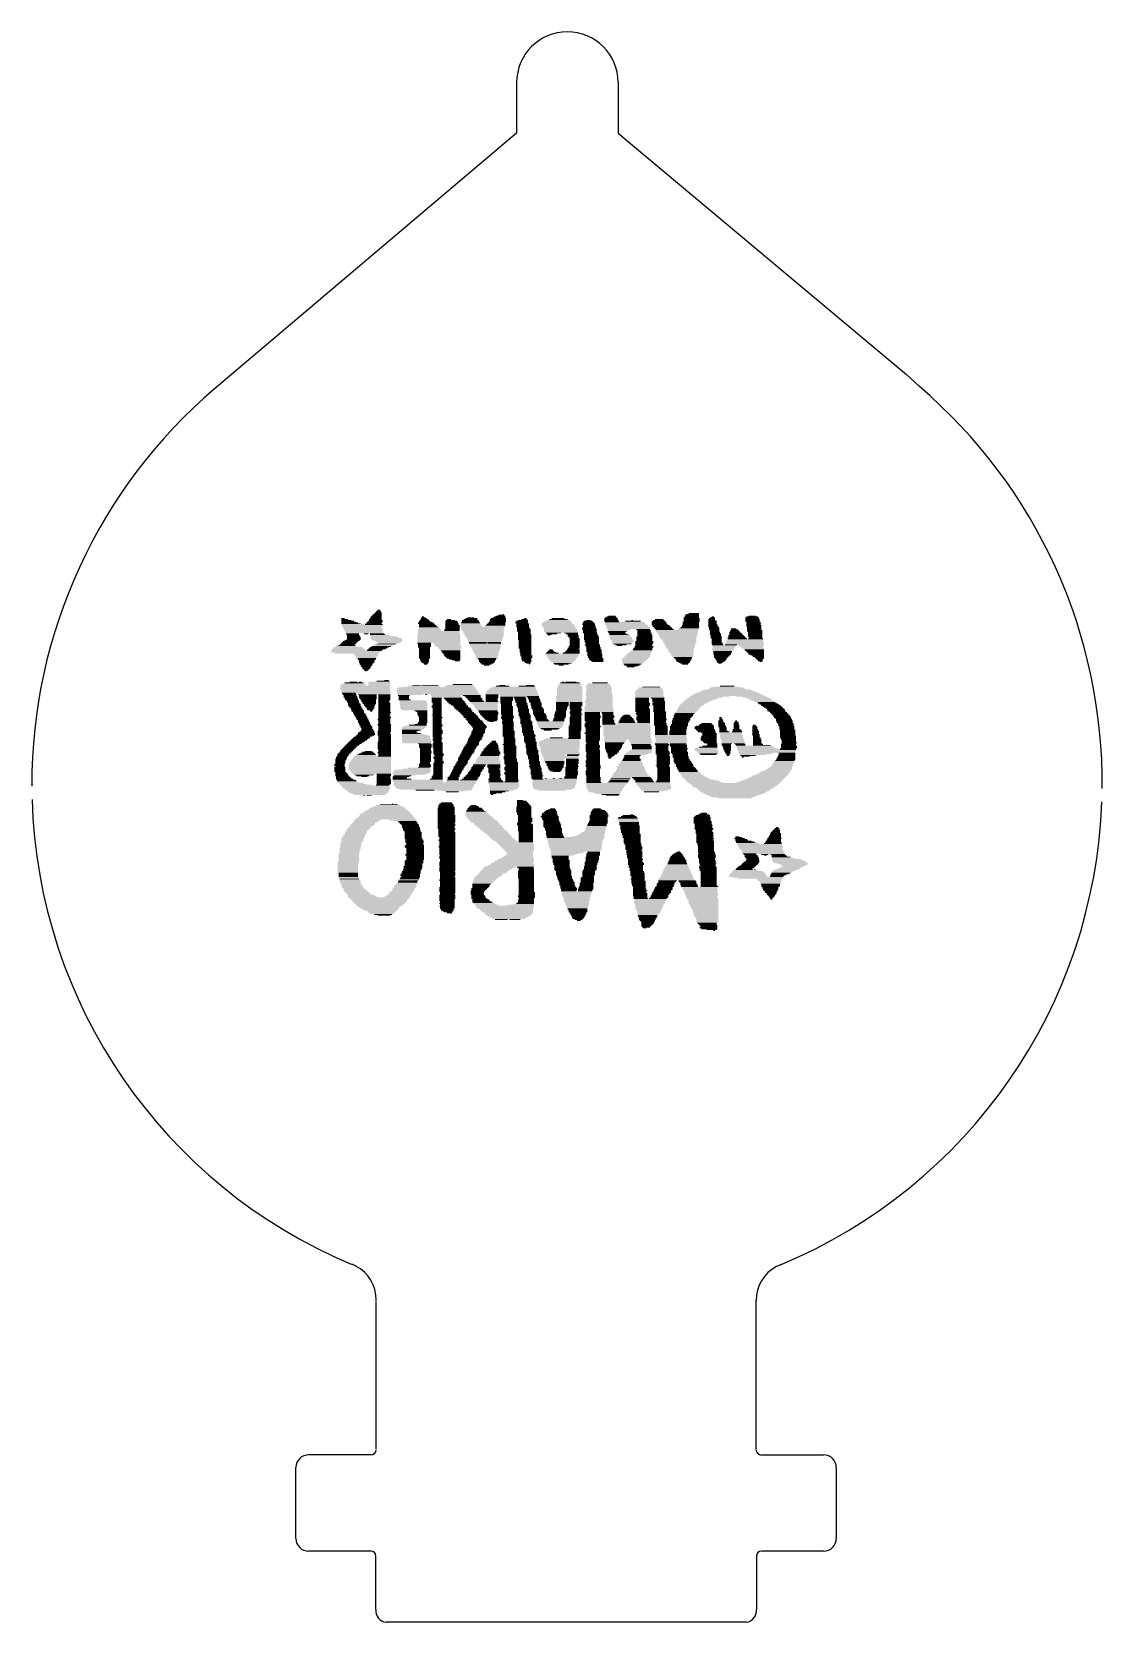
# Model space of a CAD drawing. Extents: x -26.8 to 26.8, y -41.5 to 38.1.
import ezdxf

# ---------------------------------------------------------------- set-up
doc = ezdxf.new("R2010")
doc.units = 0
doc.layers.add('21', color=7, linetype='CONTINUOUS')
doc.layers.add('22', color=40, linetype='CONTINUOUS')

# ---------------------------------------------------------------- blocks, each defined once
blk = doc.blocks.new('RECT')
blk.add_solid([(-0.5, -0.5), (0.5, -0.5), (-0.5, 0.5), (0.5, 0.5)])

msp = doc.modelspace()

# ---------------------------------------------------------------- linework, layer by layer
at = {"layer": '22'}
for p, q in [((-2.54, 35.56), (-2.54, 33.02)), ((2.54, 35.56), (2.54, 33.02)), ((-2.54, 33.02), (-17.6835, 20.2133)), ((2.54, 33.02), (16.9748, 20.9347)), ((16.9748, 20.9347), (17.6098, 20.3505)), ((-9.5758, -25.4762), (-9.5758, -25.4)), ((9.4488, -25.5016), (9.4488, -25.4254)), ((-9.5758, -32.8422), (-9.5758, -25.5016)), ((9.4488, -32.8676), (9.4488, -25.527)), ((-9.8422, -33.147), (-12.954, -33.147)), ((9.7156, -33.147), (12.827, -33.147)), ((-13.589, -37.338), (-13.589, -33.782)), ((13.462, -33.782), (13.462, -37.338)), ((-9.8425, -37.973), (-12.954, -37.973)), ((12.827, -37.973), (9.7155, -37.973)), ((-9.5885, -40.894), (-9.5885, -38.227)), ((9.4615, -38.227), (9.4615, -40.894)), ((8.9535, -41.529), (-9.0805, -41.529))]:
    msp.add_line(p, q, dxfattribs=at)
for centre, radius, start, end in [((0, 35.56), 2.54, 90, 180), ((0, 35.56), 2.54, 0, 90), ((-0.7946, 0.4123), 26.0182, 130.409, 180.1872), ((0.659, 0.4865), 26.1134, 359.3829, 49.5243), ((-0.7946, 0.4123), 26.0182, 181.6415, 247.3353), ((0.659, 0.4865), 26.1134, 292.5981, 357.9339), ((-11.861, -26.246), 2.8464, 63.5189, 68.5561), ((-11.4583, -25.3697), 1.8828, 359.0783, 62.5973), ((11.3313, -25.3951), 1.8828, 117.4027, 180.9217), ((11.734, -26.2714), 2.8464, 111.4439, 116.4811), ((-12.954, -33.782), 0.635, 90, 180), ((-9.8361, -32.8866), 0.2604, 268.6751, 358.601), ((9.7092, -32.8867), 0.2604, 181.3964, 271.4295), ((12.827, -33.782), 0.635, 0, 90), ((-12.954, -37.338), 0.635, 180, 270), ((12.827, -37.338), 0.635, 270, 0), ((-9.8425, -38.227), 0.254, 0, 90), ((9.7155, -38.227), 0.254, 90, 180), ((-9.017, -40.9575), 0.575, 173.6598, 263.6598), ((8.89, -40.9575), 0.575, 276.3402, 6.3402)]:
    msp.add_arc(centre, radius, start, end, dxfattribs=at)

# ---------------------------------------------------------------- block references
at = {"layer": '21', "rotation": 180}
for p, xscale, yscale in [((-9.5673, 8.8053), 0.5504, 0.0424), ((-9.5673, 8.763), 0.5504, 0.0422), ((-9.5461, 8.8477), 0.508, 0.0424), ((-9.525, 8.89), 0.4658, 0.0422), ((-9.5038, 8.9323), 0.4234, 0.0424), ((-9.4826, 8.9747), 0.381, 0.0424), ((-9.4615, 9.017), 0.3388, 0.0422), ((-9.4615, 9.0593), 0.254, 0.0424), ((-9.4403, 9.1017), 0.2116, 0.0424), ((-9.4404, 9.144), 0.127, 0.0422), ((-7.239, 8.8053), 0.127, 0.0424), ((-7.1967, 8.763), 0.2116, 0.0422), ((-4.8472, 8.763), 0.3386, 0.0422), ((-3.429, 8.763), 0.635, 0.0422), ((-3.3867, 8.8053), 0.5504, 0.0424), ((-3.3443, 8.8477), 0.4656, 0.0424), ((-3.302, 8.89), 0.2962, 0.0422), ((-3.2173, 8.9323), 0.0424, 0.0424), ((2.1802, 8.763), 0.5926, 0.0422), ((2.2013, 8.8053), 0.4656, 0.0424), ((2.2225, 8.8477), 0.3388, 0.0424), ((6.2019, 8.763), 0.762, 0.0422), ((6.223, 8.8477), 0.7198, 0.0424), ((6.223, 8.8053), 0.7198, 0.0424), ((6.2442, 8.89), 0.6774, 0.0422), ((6.2654, 8.9323), 0.635, 0.0424), ((6.3289, 8.9747), 0.508, 0.0424), ((7.2601, 8.763), 0.254, 0.0422), ((7.2814, 8.8053), 0.127, 0.0424), ((9.2498, 8.763), 0.6774, 0.0422), ((9.2498, 8.8053), 0.5926, 0.0424), ((9.2498, 8.8477), 0.3386, 0.0424), ((-11.2395, 8.7207), 0.1692, 0.0424), ((-11.1548, 8.6783), 0.3386, 0.0424), ((-11.0701, 8.636), 0.508, 0.0422), ((-11.0066, 8.5937), 0.635, 0.0424), ((-10.9643, 8.5513), 0.7196, 0.0424), ((-10.9008, 8.509), 0.8466, 0.0422), ((-10.8373, 8.4667), 0.9736, 0.0424), ((-10.7526, 8.4243), 1.143, 0.0424), ((-10.2659, 8.382), 2.032, 0.0422), ((-10.2659, 8.3397), 2.032, 0.0424), ((-10.2658, 8.2973), 1.9474, 0.0424), ((-10.2658, 8.255), 1.9474, 0.0422), ((-10.2235, 8.2127), 1.9472, 0.0424), ((-10.2235, 8.1703), 1.9472, 0.0424), ((-10.2024, 8.128), 1.905, 0.0422), ((-10.2024, 8.0857), 1.905, 0.0424), ((-10.1812, 8.0433), 1.8626, 0.0424), ((-10.16, 8.001), 1.905, 0.0422), ((-10.7526, 7.9587), 0.635, 0.0424), ((-10.0753, 7.9587), 0.2116, 0.0424), ((-9.6944, 8.4243), 0.889, 0.0424), ((-9.6943, 8.4667), 0.8044, 0.0424), ((-9.6731, 8.509), 0.762, 0.0422), ((-9.6309, 8.5513), 0.762, 0.0424), ((-9.6097, 8.5937), 0.7196, 0.0424), ((-9.6096, 8.6783), 0.635, 0.0424), ((-9.5885, 8.636), 0.6772, 0.0422), ((-9.5885, 8.7207), 0.5928, 0.0424), ((-9.525, 7.9587), 0.7198, 0.0424), ((-7.0909, 8.509), 0.762, 0.0422), ((-7.0697, 8.4667), 0.8044, 0.0424), ((-6.9004, 8.1703), 1.143, 0.0424), ((-6.8792, 8.128), 1.1854, 0.0422), ((-6.4347, 8.0857), 2.0744, 0.0424), ((-6.4347, 8.0433), 2.0744, 0.0424), ((-6.4347, 8.001), 2.0744, 0.0422), ((-6.4347, 7.9587), 2.0744, 0.0424), ((-7.1543, 8.5937), 0.5504, 0.0424), ((-7.112, 8.5513), 0.635, 0.0424), ((-7.0273, 8.4243), 0.8044, 0.0424), ((-7.0062, 8.382), 0.8466, 0.0422), ((-6.985, 8.3397), 0.889, 0.0424), ((-6.9427, 8.2973), 0.9736, 0.0424), ((-6.9215, 8.255), 1.016, 0.0422), ((-6.9003, 8.2127), 1.0584, 0.0424), ((-7.1543, 8.636), 0.4656, 0.0422), ((-7.1967, 8.7207), 0.2964, 0.0424), ((-7.1544, 8.6783), 0.381, 0.0424), ((-5.7785, 8.1703), 0.762, 0.0424), ((-5.7785, 8.128), 0.762, 0.0422), ((-5.8208, 8.5937), 0.5926, 0.0424), ((-5.7996, 8.5513), 0.635, 0.0424), ((-5.7996, 8.509), 0.635, 0.0422), ((-5.7785, 8.4667), 0.6772, 0.0424), ((-5.7785, 8.4243), 0.6772, 0.0424), ((-5.7573, 8.382), 0.7196, 0.0422), ((-5.7573, 8.3397), 0.7196, 0.0424), ((-5.7573, 8.2973), 0.7196, 0.0424), ((-5.7573, 8.255), 0.7196, 0.0422), ((-5.7573, 8.2127), 0.7196, 0.0424), ((-5.8632, 8.636), 0.4234, 0.0422), ((-5.9267, 8.6783), 0.2116, 0.0424), ((-4.8471, 8.4667), 1.016, 0.0424), ((-4.8471, 8.4243), 1.016, 0.0424), ((-4.826, 8.382), 1.0582, 0.0422), ((-4.826, 8.3397), 1.0582, 0.0424), ((-4.2333, 8.2973), 2.2436, 0.0424), ((-4.8684, 8.5513), 0.889, 0.0424), ((-4.8472, 8.509), 0.9314, 0.0422), ((-4.2334, 8.255), 2.159, 0.0422), ((-4.2334, 8.2127), 2.159, 0.0424), ((-4.8683, 8.636), 0.8044, 0.0422), ((-4.8472, 8.5937), 0.8466, 0.0424), ((-4.2122, 8.1703), 2.1166, 0.0424), ((-4.2333, 8.128), 2.0744, 0.0422), ((-4.2121, 8.0857), 2.032, 0.0424), ((-4.2121, 8.0433), 2.032, 0.0424), ((-4.8472, 8.6783), 0.6774, 0.0424), ((-4.191, 8.001), 1.9898, 0.0422), ((-4.191, 7.9587), 1.9898, 0.0424), ((-4.8048, 8.7207), 0.5926, 0.0424), ((-3.6195, 8.3397), 1.016, 0.0424), ((-3.5983, 8.382), 0.9736, 0.0422), ((-3.5772, 8.4243), 0.9314, 0.0424), ((-3.556, 8.4667), 0.889, 0.0424), ((-3.5348, 8.509), 0.8466, 0.0422), ((-3.4925, 8.5937), 0.8468, 0.0424), ((-3.4925, 8.5513), 0.8468, 0.0424), ((-3.4713, 8.6783), 0.8044, 0.0424), ((-3.4713, 8.636), 0.8044, 0.0422), ((-3.4501, 8.7207), 0.762, 0.0424), ((-2.286, 8.5513), 0.635, 0.0424), ((-2.286, 8.509), 0.635, 0.0422), ((-2.2648, 8.5937), 0.5926, 0.0424), ((-2.2436, 8.4667), 0.635, 0.0424), ((-2.2436, 8.4243), 0.635, 0.0424), ((-2.2436, 8.382), 0.635, 0.0422), ((-2.2436, 8.3397), 0.635, 0.0424), ((-2.2436, 8.2973), 0.635, 0.0424), ((-2.2014, 8.255), 0.635, 0.0422), ((-2.2014, 8.2127), 0.635, 0.0424), ((-2.1802, 8.1703), 0.6774, 0.0424), ((-2.1802, 8.128), 0.6774, 0.0422), ((-2.1802, 8.0857), 0.6774, 0.0424), ((-2.2225, 8.636), 0.508, 0.0422), ((-2.159, 8.0433), 0.635, 0.0424), ((-2.159, 8.001), 0.635, 0.0422), ((-2.159, 7.9587), 0.635, 0.0424), ((-2.159, 8.6783), 0.2962, 0.0424), ((-2.1166, 8.7207), 0.127, 0.0424), ((-0.5291, 8.4667), 1.524, 0.0424), ((-0.4868, 8.4243), 1.6086, 0.0424), ((-0.4656, 8.382), 1.651, 0.0422), ((-0.508, 8.509), 1.4818, 0.0422), ((-0.4445, 8.3397), 1.6088, 0.0424), ((-0.4022, 8.2973), 1.6086, 0.0424), ((-0.4022, 8.255), 1.6086, 0.0422), ((-0.4868, 8.5513), 1.3546, 0.0424), ((-0.3598, 8.2127), 1.6086, 0.0424), ((-0.3386, 8.1703), 1.651, 0.0424), ((-0.3386, 8.128), 1.651, 0.0422), ((-0.3386, 8.0857), 1.651, 0.0424), ((-0.2964, 8.0433), 1.651, 0.0424), ((-0.4657, 8.5937), 1.2276, 0.0424), ((-0.6985, 8.001), 0.762, 0.0422), ((-0.7831, 7.9587), 0.508, 0.0424), ((-0.4445, 8.636), 1.1008, 0.0422), ((-0.4445, 8.6783), 0.9312, 0.0424), ((-0.4656, 8.7207), 0.635, 0.0424), ((0.1905, 8.001), 0.6772, 0.0422), ((0.2328, 7.9587), 0.5926, 0.0424), ((1.0584, 8.4667), 0.635, 0.0424), ((1.0584, 8.4243), 0.635, 0.0424), ((1.0795, 8.2973), 0.6772, 0.0424), ((1.0795, 8.255), 0.6772, 0.0422), ((1.1007, 8.2127), 0.7196, 0.0424), ((1.1007, 8.1703), 0.7196, 0.0424), ((1.0371, 8.5513), 0.508, 0.0424), ((1.0583, 8.509), 0.5504, 0.0422), ((1.0795, 8.382), 0.5928, 0.0422), ((1.1006, 8.3397), 0.635, 0.0424), ((1.1218, 8.128), 0.6774, 0.0422), ((1.1218, 8.0857), 0.6774, 0.0424), ((1.1218, 8.0433), 0.6774, 0.0424), ((1.143, 8.001), 0.7198, 0.0422), ((1.0372, 8.5937), 0.4234, 0.0424), ((1.1642, 7.9587), 0.6774, 0.0424), ((1.0583, 8.636), 0.2116, 0.0422), ((2.1802, 8.7207), 0.6774, 0.0424), ((2.1802, 8.6783), 0.6774, 0.0424), ((2.2013, 8.636), 0.7196, 0.0422), ((2.2013, 8.5937), 0.7196, 0.0424), ((2.2437, 8.5513), 0.7196, 0.0424), ((2.8787, 8.509), 1.9896, 0.0422), ((2.8999, 8.4667), 2.032, 0.0424), ((2.921, 8.4243), 2.0742, 0.0424), ((2.9633, 8.382), 2.0744, 0.0422), ((2.9845, 8.3397), 2.1168, 0.0424), ((3.0268, 8.2973), 2.1166, 0.0424), ((3.048, 8.255), 2.159, 0.0422), ((3.048, 8.2127), 2.159, 0.0424), ((2.5824, 8.1703), 1.143, 0.0424), ((2.5189, 8.128), 1.016, 0.0422), ((2.4977, 8.0857), 0.9736, 0.0424), ((2.4765, 8.0433), 0.8468, 0.0424), ((2.4765, 8.001), 0.8468, 0.0422), ((2.5188, 7.9587), 0.8466, 0.0424), ((3.2596, 8.5513), 1.143, 0.0424), ((3.2809, 8.5937), 0.762, 0.0424), ((3.2385, 8.636), 0.0848, 0.0422), ((3.7888, 8.1703), 0.6774, 0.0424), ((3.8312, 8.128), 0.6774, 0.0422), ((3.8312, 8.0857), 0.6774, 0.0424), ((3.8312, 8.0433), 0.6774, 0.0424), ((3.8523, 8.001), 0.7196, 0.0422), ((3.8523, 7.9587), 0.7196, 0.0424), ((4.572, 8.5513), 0.7198, 0.0424), ((4.5931, 8.509), 0.762, 0.0422), ((4.5931, 8.4667), 0.762, 0.0424), ((4.6143, 8.4243), 0.8044, 0.0424), ((4.572, 8.5937), 0.635, 0.0424), ((4.6778, 8.382), 0.8466, 0.0422), ((4.699, 8.3397), 0.889, 0.0424), ((4.572, 8.636), 0.5502, 0.0422), ((4.7414, 8.2973), 0.889, 0.0424), ((4.7836, 8.255), 0.889, 0.0422), ((4.5932, 8.6783), 0.4234, 0.0424), ((4.826, 8.2127), 0.889, 0.0424), ((4.8684, 8.1703), 0.889, 0.0424), ((5.4822, 8.128), 2.1166, 0.0422), ((5.4822, 8.0857), 2.1166, 0.0424), ((5.5033, 8.0433), 2.0744, 0.0424), ((5.5033, 8.001), 1.9896, 0.0422), ((5.5245, 7.9587), 1.9472, 0.0424), ((6.0325, 8.1703), 1.016, 0.0424), ((6.0749, 8.2127), 1.016, 0.0424), ((6.1172, 8.255), 0.9314, 0.0422), ((6.1384, 8.2973), 0.889, 0.0424), ((6.1595, 8.382), 0.8468, 0.0422), ((6.1595, 8.3397), 0.8468, 0.0424), ((6.1807, 8.5513), 0.8044, 0.0424), ((6.1807, 8.509), 0.8044, 0.0422), ((6.1807, 8.4667), 0.8044, 0.0424), ((6.1807, 8.4243), 0.8044, 0.0424), ((6.223, 8.7207), 0.8042, 0.0424), ((6.223, 8.6783), 0.8042, 0.0424), ((6.223, 8.636), 0.8042, 0.0422), ((6.223, 8.5937), 0.8042, 0.0424), ((7.2178, 8.6783), 0.3386, 0.0424), ((7.239, 8.636), 0.381, 0.0422), ((7.2602, 8.5937), 0.4234, 0.0424), ((7.2602, 8.5513), 0.4234, 0.0424), ((7.2602, 8.509), 0.4234, 0.0422), ((7.2602, 8.4667), 0.4234, 0.0424), ((7.2813, 8.4243), 0.4656, 0.0424), ((7.2813, 8.382), 0.4656, 0.0422), ((7.3025, 8.3397), 0.508, 0.0424), ((7.3025, 8.2973), 0.508, 0.0424), ((7.239, 8.7207), 0.2962, 0.0424), ((7.3449, 8.255), 0.508, 0.0422), ((7.3449, 8.2127), 0.508, 0.0424), ((7.3449, 8.1703), 0.508, 0.0424), ((7.366, 8.128), 0.4658, 0.0422), ((7.366, 8.0857), 0.4658, 0.0424), ((7.3871, 8.0433), 0.508, 0.0424), ((7.3871, 8.001), 0.508, 0.0422), ((7.4083, 7.9587), 0.5504, 0.0424), ((8.382, 8.0433), 0.5502, 0.0424), ((8.4032, 8.001), 0.5926, 0.0422), ((8.4244, 7.9587), 0.635, 0.0424), ((8.3608, 8.128), 0.4234, 0.0422), ((8.382, 8.0857), 0.4658, 0.0424), ((8.3185, 8.2127), 0.254, 0.0424), ((8.3608, 8.1703), 0.3386, 0.0424), ((9.2498, 8.7207), 0.6774, 0.0424), ((9.271, 8.6783), 0.7198, 0.0424), ((9.271, 8.636), 0.7198, 0.0422), ((9.271, 8.5937), 0.7198, 0.0424), ((9.3133, 8.5513), 0.7196, 0.0424), ((9.3133, 8.509), 0.7196, 0.0422), ((9.3133, 8.4667), 0.7196, 0.0424), ((9.3133, 8.4243), 0.7196, 0.0424), ((9.3345, 8.382), 0.762, 0.0422), ((9.3345, 8.3397), 0.762, 0.0424), ((9.3557, 8.2973), 0.7196, 0.0424), ((9.3557, 8.255), 0.7196, 0.0422), ((9.3557, 8.2127), 0.7196, 0.0424), ((9.3557, 8.1703), 0.7196, 0.0424), ((9.3769, 8.128), 0.762, 0.0422), ((9.3769, 8.0857), 0.762, 0.0424), ((9.398, 8.0433), 0.7198, 0.0424), ((9.398, 8.001), 0.7198, 0.0422), ((9.398, 7.9587), 0.7198, 0.0424), ((-10.9644, 7.1543), 1.651, 0.0424), ((-10.9643, 7.1967), 1.5664, 0.0424), ((-10.9643, 7.239), 1.4816, 0.0422), ((-10.9644, 7.2813), 1.397, 0.0424), ((-11.0701, 7.3237), 1.016, 0.0424), ((-11.049, 7.366), 0.889, 0.0422), ((-11.0279, 7.4083), 0.762, 0.0424), ((-10.9855, 7.4507), 0.762, 0.0424), ((-10.9431, 7.493), 0.762, 0.0422), ((-10.9009, 7.5353), 0.762, 0.0424), ((-10.8585, 7.5777), 0.762, 0.0424), ((-10.7739, 7.62), 0.762, 0.0422), ((-10.7526, 7.9163), 0.635, 0.0424), ((-10.7103, 7.6623), 0.7196, 0.0424), ((-10.7104, 7.874), 0.635, 0.0422), ((-10.7104, 7.8317), 0.635, 0.0424), ((-10.6892, 7.7893), 0.6774, 0.0424), ((-10.6892, 7.747), 0.6774, 0.0422), ((-10.6892, 7.7047), 0.6774, 0.0424), ((-9.6309, 7.1543), 0.762, 0.0424), ((-9.5462, 7.1967), 0.8466, 0.0424), ((-9.4826, 7.239), 0.889, 0.0422), ((-9.5039, 7.9163), 0.762, 0.0424), ((-9.3769, 7.874), 1.016, 0.0422), ((-9.271, 7.8317), 1.2278, 0.0424), ((-9.1864, 7.7893), 1.397, 0.0424), ((-9.4192, 7.2813), 0.9314, 0.0424), ((-9.1228, 7.747), 1.4394, 0.0422), ((-9.0593, 7.7047), 1.5664, 0.0424), ((-9.0381, 7.6623), 1.524, 0.0424), ((-9.3133, 7.3237), 0.9736, 0.0424), ((-9.2499, 7.366), 1.016, 0.0422), ((-8.9958, 7.62), 1.4394, 0.0422), ((-9.1651, 7.4083), 1.016, 0.0424), ((-8.9323, 7.5777), 1.3124, 0.0424), ((-9.0593, 7.4507), 0.9736, 0.0424), ((-8.9112, 7.5353), 1.1006, 0.0424), ((-8.9535, 7.493), 1.016, 0.0422), ((-6.4346, 7.874), 2.159, 0.0422), ((-6.4346, 7.8317), 2.159, 0.0424), ((-6.4346, 7.7893), 2.159, 0.0424), ((-6.4346, 7.747), 2.159, 0.0422), ((-6.4346, 7.7047), 2.159, 0.0424), ((-6.4346, 7.6623), 2.159, 0.0424), ((-6.4346, 7.62), 2.159, 0.0422), ((-6.4346, 7.5777), 2.159, 0.0424), ((-6.4346, 7.5353), 2.159, 0.0424), ((-7.1755, 7.493), 0.6772, 0.0422), ((-6.4135, 7.9163), 2.1168, 0.0424), ((-7.1544, 7.4507), 0.635, 0.0424), ((-7.1544, 7.4083), 0.635, 0.0424), ((-7.1544, 7.366), 0.635, 0.0422), ((-7.1544, 7.3237), 0.635, 0.0424), ((-7.1755, 7.2813), 0.5928, 0.0424), ((-7.1543, 7.239), 0.5504, 0.0422), ((-7.1543, 7.1967), 0.5504, 0.0424), ((-7.1543, 7.1543), 0.5504, 0.0424), ((-6.0325, 7.493), 1.3548, 0.0422), ((-6.0113, 7.4507), 1.3124, 0.0424), ((-6.0113, 7.4083), 1.3124, 0.0424), ((-5.9901, 7.366), 1.27, 0.0422), ((-5.9267, 7.3237), 1.2276, 0.0424), ((-5.9055, 7.2813), 1.1852, 0.0424), ((-5.8844, 7.239), 1.143, 0.0422), ((-5.8843, 7.1967), 1.0584, 0.0424), ((-5.8631, 7.1543), 1.016, 0.0424), ((-4.1698, 7.9163), 1.9474, 0.0424), ((-4.1698, 7.874), 1.9474, 0.0422), ((-4.1486, 7.8317), 1.905, 0.0424), ((-4.1487, 7.7893), 1.8204, 0.0424), ((-4.1487, 7.747), 1.8204, 0.0422), ((-4.1275, 7.7047), 1.778, 0.0424), ((-4.1487, 7.6623), 1.7356, 0.0424), ((-4.1275, 7.62), 1.6932, 0.0422), ((-4.1486, 7.5777), 1.651, 0.0424), ((-4.4874, 7.5353), 0.889, 0.0424), ((-4.4874, 7.493), 0.889, 0.0422), ((-4.1063, 7.4507), 1.5664, 0.0424), ((-4.1063, 7.4083), 1.5664, 0.0424), ((-4.1275, 7.366), 1.524, 0.0422), ((-4.1063, 7.3237), 1.4816, 0.0424), ((-4.0852, 7.2813), 1.4394, 0.0424), ((-4.0852, 7.239), 1.4394, 0.0422), ((-4.064, 7.1967), 1.397, 0.0424), ((-4.0852, 7.1543), 1.3546, 0.0424), ((-3.6618, 7.5353), 0.6774, 0.0424), ((-3.6618, 7.493), 0.6774, 0.0422), ((-2.1378, 7.9163), 0.6774, 0.0424), ((-2.1378, 7.874), 0.6774, 0.0422), ((-2.1378, 7.8317), 0.6774, 0.0424), ((-2.1378, 7.7893), 0.6774, 0.0424), ((-2.1378, 7.747), 0.6774, 0.0422), ((-2.1378, 7.7047), 0.6774, 0.0424), ((-2.1378, 7.6623), 0.6774, 0.0424), ((-2.1166, 7.62), 0.635, 0.0422), ((-2.1166, 7.5777), 0.635, 0.0424), ((-2.1166, 7.5353), 0.635, 0.0424), ((-2.1166, 7.493), 0.635, 0.0422), ((-2.1166, 7.4507), 0.635, 0.0424), ((-2.1166, 7.4083), 0.635, 0.0424), ((-2.1166, 7.366), 0.635, 0.0422), ((-2.1166, 7.3237), 0.635, 0.0424), ((-2.1166, 7.2813), 0.635, 0.0424), ((-2.1166, 7.239), 0.635, 0.0422), ((-2.0955, 7.1967), 0.5928, 0.0424), ((-2.0955, 7.1543), 0.5928, 0.0424), ((-0.889, 7.9163), 0.2118, 0.0424), ((-0.9313, 7.874), 0.0424, 0.0422), ((-0.8255, 7.1543), 0.1692, 0.0424), ((0.2964, 7.1543), 0.635, 0.0424), ((0.2751, 7.9163), 0.508, 0.0424), ((0.2963, 7.874), 0.5504, 0.0422), ((0.2963, 7.8317), 0.5504, 0.0424), ((0.3175, 7.239), 0.5928, 0.0422), ((0.2963, 7.1967), 0.5504, 0.0424), ((0.3175, 7.7893), 0.508, 0.0424), ((0.3387, 7.3237), 0.5504, 0.0424), ((0.3387, 7.2813), 0.5504, 0.0424), ((0.3387, 7.747), 0.4656, 0.0422), ((0.3599, 7.7047), 0.508, 0.0424), ((0.3599, 7.6623), 0.508, 0.0424), ((0.3599, 7.62), 0.508, 0.0422), ((0.3599, 7.5777), 0.508, 0.0424), ((0.3599, 7.5353), 0.508, 0.0424), ((0.3599, 7.493), 0.508, 0.0422), ((0.3599, 7.4507), 0.508, 0.0424), ((0.3599, 7.4083), 0.508, 0.0424), ((0.3599, 7.366), 0.508, 0.0422), ((1.1642, 7.9163), 0.6774, 0.0424), ((1.1853, 7.874), 0.7196, 0.0422), ((1.1853, 7.8317), 0.7196, 0.0424), ((1.2065, 7.7893), 0.762, 0.0424), ((1.2065, 7.747), 0.762, 0.0422), ((1.2065, 7.7047), 0.762, 0.0424), ((1.2065, 7.6623), 0.762, 0.0424), ((1.2277, 7.62), 0.7196, 0.0422), ((1.2277, 7.5777), 0.7196, 0.0424), ((1.2277, 7.5353), 0.7196, 0.0424), ((1.2489, 7.4083), 0.762, 0.0424), ((1.2488, 7.493), 0.6774, 0.0422), ((1.2488, 7.4507), 0.6774, 0.0424), ((1.27, 7.366), 0.7198, 0.0422), ((1.27, 7.3237), 0.7198, 0.0424), ((1.3123, 7.2813), 0.7196, 0.0424), ((1.3123, 7.239), 0.7196, 0.0422), ((1.3123, 7.1967), 0.7196, 0.0424), ((1.3335, 7.1543), 0.762, 0.0424), ((2.5823, 7.9163), 0.9736, 0.0424), ((2.6035, 7.874), 1.016, 0.0422), ((2.6459, 7.8317), 1.016, 0.0424), ((2.667, 7.7893), 1.0582, 0.0424), ((2.6882, 7.747), 1.1006, 0.0422), ((2.6882, 7.7047), 1.1006, 0.0424), ((2.7305, 7.6623), 1.1008, 0.0424), ((2.7517, 7.62), 1.0584, 0.0422), ((2.7517, 7.5777), 1.0584, 0.0424), ((2.7517, 7.5353), 1.0584, 0.0424), ((2.7305, 7.493), 1.016, 0.0422), ((2.7516, 7.4507), 0.889, 0.0424), ((2.667, 7.4083), 0.5502, 0.0424), ((2.6035, 7.366), 0.254, 0.0422), ((3.7677, 7.1967), 0.9736, 0.0424), ((3.7677, 7.1543), 0.9736, 0.0424), ((3.7888, 7.239), 0.9314, 0.0422), ((3.8312, 7.3237), 0.9314, 0.0424), ((3.8312, 7.2813), 0.9314, 0.0424), ((3.8524, 7.5777), 0.889, 0.0424), ((3.8524, 7.5353), 0.889, 0.0424), ((3.8524, 7.493), 0.889, 0.0422), ((3.8312, 7.4507), 0.8466, 0.0424), ((3.8312, 7.4083), 0.8466, 0.0424), ((3.8312, 7.366), 0.8466, 0.0422), ((3.8523, 7.7893), 0.8044, 0.0424), ((3.8523, 7.747), 0.8044, 0.0422), ((3.8523, 7.7047), 0.8044, 0.0424), ((3.8523, 7.6623), 0.8044, 0.0424), ((3.8523, 7.62), 0.8044, 0.0422), ((3.8523, 7.9163), 0.7196, 0.0424), ((3.8735, 7.874), 0.762, 0.0422), ((3.8735, 7.8317), 0.762, 0.0424), ((5.5245, 7.9163), 1.9472, 0.0424), ((5.5456, 7.874), 1.905, 0.0422), ((5.5456, 7.8317), 1.905, 0.0424), ((5.5457, 7.7893), 1.8204, 0.0424), ((5.5457, 7.747), 1.8204, 0.0422), ((5.5669, 7.7047), 1.778, 0.0424), ((5.588, 7.6623), 1.7358, 0.0424), ((5.6092, 7.62), 1.6934, 0.0422), ((5.6092, 7.5777), 1.6934, 0.0424), ((5.6304, 7.5353), 1.651, 0.0424), ((5.6303, 7.493), 1.5664, 0.0422), ((5.6303, 7.4507), 1.5664, 0.0424), ((5.6303, 7.4083), 1.4816, 0.0424), ((5.6303, 7.366), 1.4816, 0.0422), ((5.6515, 7.3237), 1.4392, 0.0424), ((5.6515, 7.2813), 1.4392, 0.0424), ((5.6515, 7.239), 1.3548, 0.0422), ((5.6727, 7.1967), 1.3124, 0.0424), ((5.6939, 7.1543), 1.27, 0.0424), ((7.4083, 7.9163), 0.5504, 0.0424), ((7.4295, 7.874), 0.508, 0.0422), ((7.4507, 7.8317), 0.5504, 0.0424), ((7.4507, 7.7893), 0.5504, 0.0424), ((7.4507, 7.747), 0.5504, 0.0422), ((7.4719, 7.7047), 0.508, 0.0424), ((7.4719, 7.6623), 0.508, 0.0424), ((7.4719, 7.62), 0.508, 0.0422), ((7.4719, 7.5777), 0.508, 0.0424), ((7.4719, 7.5353), 0.508, 0.0424), ((7.493, 7.493), 0.5502, 0.0422), ((7.493, 7.4507), 0.5502, 0.0424), ((7.5353, 7.4083), 0.5504, 0.0424), ((7.8528, 7.366), 1.1854, 0.0422), ((7.8316, 7.3237), 1.143, 0.0424), ((7.8105, 7.239), 1.1008, 0.0422), ((7.8105, 7.1967), 1.1008, 0.0424), ((7.7893, 7.1543), 1.0584, 0.0424), ((7.8528, 7.2813), 1.1006, 0.0424), ((8.8688, 7.4507), 1.9474, 0.0424), ((8.1915, 7.4083), 0.5928, 0.0424), ((8.8688, 7.5353), 1.8626, 0.0424), ((8.89, 7.493), 1.905, 0.0422), ((8.89, 7.62), 1.8202, 0.0422), ((8.89, 7.5777), 1.8202, 0.0424), ((8.4878, 7.747), 0.9314, 0.0422), ((8.509, 7.7047), 0.9738, 0.0424), ((8.9111, 7.6623), 1.778, 0.0424), ((8.4455, 7.874), 0.762, 0.0422), ((8.4667, 7.8317), 0.8044, 0.0424), ((8.4878, 7.7893), 0.8466, 0.0424), ((8.4455, 7.9163), 0.6772, 0.0424), ((9.1863, 7.4083), 1.3124, 0.0424), ((9.1863, 7.366), 1.2276, 0.0422), ((9.2286, 7.3237), 1.143, 0.0424), ((9.2498, 7.2813), 1.1006, 0.0424), ((9.2922, 7.239), 1.1006, 0.0422), ((9.3345, 7.1967), 1.016, 0.0424), ((9.3557, 7.1543), 0.9736, 0.0424), ((9.398, 7.9163), 0.7198, 0.0424), ((9.398, 7.874), 0.7198, 0.0422), ((9.398, 7.8317), 0.7198, 0.0424), ((9.4191, 7.7047), 0.762, 0.0424), ((9.4192, 7.7893), 0.6774, 0.0424), ((9.4192, 7.747), 0.6774, 0.0422), ((-10.9643, 7.112), 1.7356, 0.0422), ((-10.6045, 7.0697), 2.4552, 0.0424), ((-10.6045, 7.0273), 2.3708, 0.0424), ((-10.541, 6.985), 2.159, 0.0422), ((-10.0753, 6.9427), 1.2276, 0.0424), ((-10.0754, 6.9003), 1.143, 0.0424), ((-10.0542, 6.858), 1.1006, 0.0422), ((-10.0541, 6.8157), 1.016, 0.0424), ((-10.0541, 6.7733), 1.016, 0.0424), ((-10.0542, 6.731), 0.9314, 0.0422), ((-10.033, 6.6887), 0.889, 0.0424), ((-10.0542, 6.6463), 0.8466, 0.0424), ((-10.0541, 6.604), 0.762, 0.0422), ((-10.0541, 6.5617), 0.762, 0.0424), ((-10.0541, 6.5193), 0.762, 0.0424), ((-10.0542, 6.477), 0.6774, 0.0422), ((-10.0754, 6.4347), 0.635, 0.0424), ((-10.0542, 6.3923), 0.5926, 0.0424), ((-10.0753, 6.35), 0.5504, 0.0422), ((-9.6731, 7.112), 0.762, 0.0422), ((-7.1543, 7.112), 0.5504, 0.0422), ((-7.1543, 7.0697), 0.5504, 0.0424), ((-7.1543, 7.0273), 0.5504, 0.0424), ((-7.1543, 6.985), 0.5504, 0.0422), ((-7.1543, 6.9427), 0.5504, 0.0424), ((-7.1543, 6.9003), 0.5504, 0.0424), ((-7.1543, 6.858), 0.5504, 0.0422), ((-7.1543, 6.8157), 0.5504, 0.0424), ((-7.1543, 6.7733), 0.5504, 0.0424), ((-7.1543, 6.731), 0.5504, 0.0422), ((-7.1543, 6.6887), 0.4656, 0.0424), ((-7.1543, 6.6463), 0.4656, 0.0424), ((-7.1332, 6.604), 0.4234, 0.0422), ((-7.1332, 6.5617), 0.4234, 0.0424), ((-7.1332, 6.5193), 0.3386, 0.0424), ((-7.0909, 6.477), 0.254, 0.0422), ((-7.0908, 6.4347), 0.1694, 0.0424), ((-5.842, 7.112), 0.9738, 0.0422), ((-5.8208, 7.0697), 0.9314, 0.0424), ((-5.8208, 7.0273), 0.9314, 0.0424), ((-5.7996, 6.985), 0.889, 0.0422), ((-5.7785, 6.9427), 0.8468, 0.0424), ((-5.7785, 6.9003), 0.8468, 0.0424), ((-5.7573, 6.858), 0.8044, 0.0422), ((-5.7361, 6.8157), 0.762, 0.0424), ((-5.715, 6.7733), 0.7198, 0.0424), ((-5.6938, 6.731), 0.6774, 0.0422), ((-5.6303, 6.6887), 0.5504, 0.0424), ((-5.5668, 6.6463), 0.4234, 0.0424), ((-5.5245, 6.604), 0.254, 0.0422), ((-4.064, 7.112), 1.3122, 0.0422), ((-4.064, 7.0697), 1.3122, 0.0424), ((-4.064, 7.0273), 1.2278, 0.0424), ((-4.064, 6.985), 1.2278, 0.0422), ((-4.0428, 6.9427), 1.1854, 0.0424), ((-4.0216, 6.9003), 1.143, 0.0424), ((-4.0428, 6.858), 1.1006, 0.0422), ((-4.0428, 6.8157), 1.1006, 0.0424), ((-4.0217, 6.7733), 1.0584, 0.0424), ((-4.0217, 6.731), 0.9736, 0.0422), ((-4.0216, 6.6887), 0.889, 0.0424), ((-4.0005, 6.6463), 0.8468, 0.0424), ((-4.0217, 6.604), 0.8044, 0.0422), ((-4.0217, 6.5617), 0.8044, 0.0424), ((-4.0217, 6.5193), 0.7196, 0.0424), ((-4.0216, 6.477), 0.635, 0.0422), ((-4.0429, 6.4347), 0.508, 0.0424), ((-4.0429, 6.3923), 0.254, 0.0424), ((-2.0955, 7.112), 0.5928, 0.0422), ((-2.0955, 7.0697), 0.5928, 0.0424), ((-2.0955, 7.0273), 0.5928, 0.0424), ((-2.0743, 6.985), 0.5504, 0.0422), ((-2.0743, 6.9427), 0.5504, 0.0424), ((-2.0743, 6.9003), 0.5504, 0.0424), ((-2.0532, 6.858), 0.5926, 0.0422), ((-2.032, 6.8157), 0.5502, 0.0424), ((-2.032, 6.7733), 0.5502, 0.0424), ((-2.0531, 6.731), 0.508, 0.0422), ((-2.0531, 6.6887), 0.508, 0.0424), ((-2.032, 6.6463), 0.4658, 0.0424), ((-2.032, 6.604), 0.4658, 0.0422), ((-1.9896, 6.5617), 0.381, 0.0424), ((-1.9897, 6.5193), 0.2964, 0.0424), ((-1.9473, 6.477), 0.2116, 0.0422), ((-1.905, 6.4347), 0.0422, 0.0424), ((-0.762, 6.985), 0.635, 0.0422), ((-0.254, 6.9427), 1.651, 0.0424), ((-0.254, 6.9003), 1.651, 0.0424), ((-0.8043, 7.0273), 0.4656, 0.0424), ((-0.254, 6.858), 1.5662, 0.0422), ((-0.254, 6.8157), 1.5662, 0.0424), ((-0.8255, 7.0697), 0.3388, 0.0424), ((-0.254, 6.7733), 1.4818, 0.0424), ((-0.8255, 7.112), 0.254, 0.0422), ((-0.254, 6.731), 1.397, 0.0422), ((-0.254, 6.6887), 1.397, 0.0424), ((-0.254, 6.6463), 1.3122, 0.0424), ((-0.254, 6.604), 1.2278, 0.0422), ((-0.254, 6.5617), 1.143, 0.0424), ((-0.2329, 6.5193), 1.016, 0.0424), ((-0.254, 6.477), 0.889, 0.0422), ((-0.2963, 6.4347), 0.7196, 0.0424), ((-0.3175, 6.3923), 0.254, 0.0424), ((0.1905, 6.985), 0.8468, 0.0422), ((0.2329, 7.0273), 0.762, 0.0424), ((0.254, 7.0697), 0.7198, 0.0424), ((0.2752, 7.112), 0.6774, 0.0422), ((1.3335, 7.112), 0.762, 0.0422), ((1.3335, 7.0697), 0.762, 0.0424), ((1.3547, 7.0273), 0.7196, 0.0424), ((1.3547, 6.985), 0.7196, 0.0422), ((1.3759, 6.9427), 0.762, 0.0424), ((1.3759, 6.9003), 0.762, 0.0424), ((1.3759, 6.858), 0.762, 0.0422), ((1.397, 6.8157), 0.7198, 0.0424), ((1.397, 6.7733), 0.7198, 0.0424), ((1.4393, 6.731), 0.7196, 0.0422), ((1.4393, 6.6887), 0.7196, 0.0424), ((1.4605, 6.6463), 0.6772, 0.0424), ((1.4816, 6.604), 0.635, 0.0422), ((1.524, 6.5617), 0.5502, 0.0424), ((3.3655, 6.6887), 1.27, 0.0424), ((3.3443, 6.6463), 1.2276, 0.0424), ((3.3232, 6.604), 1.1854, 0.0422), ((3.302, 6.5617), 1.143, 0.0424), ((3.4079, 6.731), 1.27, 0.0422), ((3.302, 6.5193), 1.0582, 0.0424), ((3.2809, 6.477), 1.016, 0.0422), ((3.4501, 6.7733), 1.27, 0.0424), ((3.2596, 6.4347), 0.889, 0.0424), ((3.4925, 6.8157), 1.27, 0.0424), ((3.2385, 6.3923), 0.762, 0.0424), ((3.5137, 6.858), 1.2276, 0.0422), ((3.556, 6.9003), 1.2278, 0.0424), ((3.2385, 6.35), 0.5928, 0.0422), ((3.5772, 6.9427), 1.1854, 0.0424), ((3.5984, 6.985), 1.143, 0.0422), ((3.6618, 7.0273), 1.1006, 0.0424), ((3.683, 7.0697), 1.0582, 0.0424), ((3.7465, 7.112), 1.016, 0.0422), ((5.6939, 7.112), 1.27, 0.0422), ((5.6939, 7.0697), 1.27, 0.0424), ((5.715, 7.0273), 1.2278, 0.0424), ((5.7362, 6.985), 1.1854, 0.0422), ((5.7362, 6.9427), 1.1006, 0.0424), ((5.7362, 6.9003), 1.1006, 0.0424), ((5.7573, 6.858), 1.0584, 0.0422), ((5.7785, 6.8157), 1.016, 0.0424), ((5.7785, 6.7733), 0.9312, 0.0424), ((5.7996, 6.731), 0.889, 0.0422), ((5.7997, 6.6887), 0.8044, 0.0424), ((5.8209, 6.6463), 0.762, 0.0424), ((5.7997, 6.604), 0.7196, 0.0422), ((5.8208, 6.5617), 0.6774, 0.0424), ((5.842, 6.5193), 0.5502, 0.0424), ((5.8632, 6.477), 0.4234, 0.0422), ((5.8843, 6.4347), 0.2964, 0.0424), ((7.7681, 7.112), 1.016, 0.0422), ((7.7682, 7.0697), 0.9314, 0.0424), ((7.7682, 7.0273), 0.9314, 0.0424), ((7.747, 6.985), 0.889, 0.0422), ((7.747, 6.9427), 0.889, 0.0424), ((7.747, 6.9003), 0.8042, 0.0424), ((7.7259, 6.858), 0.762, 0.0422), ((7.7047, 6.8157), 0.7196, 0.0424), ((7.6835, 6.7733), 0.6772, 0.0424), ((7.6835, 6.731), 0.5928, 0.0422), ((7.7047, 6.6887), 0.5504, 0.0424), ((7.6835, 6.6463), 0.508, 0.0424), ((7.6835, 6.604), 0.4232, 0.0422), ((7.6624, 6.5617), 0.381, 0.0424), ((7.6411, 6.5193), 0.254, 0.0424), ((7.6412, 6.477), 0.1694, 0.0422), ((9.3768, 7.112), 0.9314, 0.0422), ((9.398, 7.0697), 0.889, 0.0424), ((9.4192, 7.0273), 0.8466, 0.0424), ((9.4403, 6.985), 0.8044, 0.0422), ((9.4615, 6.9427), 0.762, 0.0424), ((9.5038, 6.9003), 0.6774, 0.0424), ((9.5462, 6.858), 0.5926, 0.0422), ((9.5673, 6.8157), 0.5504, 0.0424), ((9.6097, 6.7733), 0.4656, 0.0424), ((9.6308, 6.731), 0.4234, 0.0422), ((9.6308, 6.6887), 0.3386, 0.0424), ((9.652, 6.6463), 0.2962, 0.0424), ((9.652, 6.604), 0.2118, 0.0422), ((9.6944, 6.5617), 0.127, 0.0424), ((-10.0753, 6.3077), 0.4656, 0.0424), ((-10.0542, 6.2653), 0.4234, 0.0424), ((-10.0754, 6.223), 0.381, 0.0422), ((-10.0753, 6.1807), 0.2964, 0.0424), ((-10.0753, 6.1383), 0.2116, 0.0424), ((-10.0965, 6.096), 0.0848, 0.0422), ((-9.2286, 5.588), 0.635, 0.0422), ((-9.0593, 5.6303), 0.2116, 0.0424), ((3.175, 6.3077), 0.381, 0.0424), ((-10.7315, 5.3763), 1.27, 0.0424), ((-10.1177, 5.334), 2.4976, 0.0422), ((-10.1177, 5.2917), 2.4976, 0.0424), ((-10.1177, 5.2493), 2.4976, 0.0424), ((-10.1177, 5.207), 2.4976, 0.0422), ((-10.1177, 5.1647), 2.4976, 0.0424), ((-10.7315, 5.4187), 1.1852, 0.0424), ((-10.0965, 5.1223), 2.4552, 0.0424), ((-10.0965, 5.08), 2.4552, 0.0422), ((-10.0965, 5.0377), 2.4552, 0.0424), ((-10.9432, 4.9953), 0.6774, 0.0424), ((-10.922, 4.953), 0.7198, 0.0422), ((-10.7103, 5.461), 1.0584, 0.0422), ((-10.9008, 4.9107), 0.6774, 0.0424), ((-10.8796, 4.8683), 0.635, 0.0424), ((-10.8585, 4.826), 0.6772, 0.0422), ((-10.8585, 4.7837), 0.6772, 0.0424), ((-10.6892, 5.5033), 0.9314, 0.0424), ((-10.7104, 5.5457), 0.381, 0.0424), ((-9.6944, 4.9953), 1.651, 0.0424), ((-9.6732, 4.953), 1.6086, 0.0422), ((-10.0118, 4.9107), 0.9314, 0.0424), ((-10.3716, 5.5457), 0.127, 0.0424), ((-9.9906, 4.8683), 0.889, 0.0424), ((-9.9906, 4.826), 0.889, 0.0422), ((-9.9906, 4.7837), 0.889, 0.0424), ((-9.4192, 5.5033), 1.1006, 0.0424), ((-9.4192, 5.461), 1.1006, 0.0422), ((-9.4192, 5.4187), 1.1006, 0.0424), ((-9.4192, 5.3763), 1.1006, 0.0424), ((-9.398, 5.5457), 1.0582, 0.0424), ((-9.1652, 4.9107), 0.5926, 0.0424), ((-9.1652, 4.8683), 0.5926, 0.0424), ((-9.1652, 4.826), 0.5926, 0.0422), ((-9.1652, 4.7837), 0.5926, 0.0424), ((-6.5616, 5.207), 3.937, 0.0422), ((-6.5405, 5.1647), 3.9792, 0.0424), ((-6.5193, 5.1223), 4.0216, 0.0424), ((-6.5193, 5.08), 4.0216, 0.0422), ((-6.4981, 5.0377), 4.064, 0.0424), ((-6.477, 4.9953), 4.1062, 0.0424), ((-6.5405, 5.2493), 3.8948, 0.0424), ((-6.4559, 4.953), 4.064, 0.0422), ((-7.874, 4.9107), 1.2278, 0.0424), ((-8.1915, 4.8683), 0.5928, 0.0424), ((-8.1915, 4.826), 0.508, 0.0422), ((-8.1915, 4.7837), 0.508, 0.0424), ((-7.2814, 5.2917), 1.905, 0.0424), ((-7.1967, 5.334), 1.5664, 0.0422), ((-7.5565, 5.3763), 0.4232, 0.0424), ((-6.8792, 5.3763), 0.8466, 0.0424), ((-7.0696, 4.9107), 0.127, 0.0424), ((-5.6092, 4.9107), 2.4554, 0.0424), ((-6.096, 4.8683), 1.4818, 0.0424), ((-6.0537, 4.826), 1.4816, 0.0422), ((-6.0537, 4.7837), 1.4816, 0.0424), ((-5.3975, 5.2917), 1.524, 0.0424), ((-5.3975, 5.334), 1.4392, 0.0422), ((-5.3763, 5.3763), 1.3124, 0.0424), ((-5.2493, 5.4187), 0.9736, 0.0424), ((-4.7836, 4.8683), 0.889, 0.0424), ((-4.7413, 4.826), 0.8044, 0.0422), ((-4.7201, 4.7837), 0.762, 0.0424), ((-2.794, 4.9953), 2.5822, 0.0424), ((-2.7728, 4.953), 2.6246, 0.0422), ((-3.7676, 4.9107), 0.635, 0.0424), ((-3.7676, 4.8683), 0.635, 0.0424), ((-3.7676, 4.826), 0.635, 0.0422), ((-3.7676, 4.7837), 0.635, 0.0424), ((-2.7729, 5.08), 2.54, 0.0422), ((-2.7729, 5.0377), 2.54, 0.0424), ((-2.7728, 5.1223), 2.4554, 0.0424), ((-2.7516, 5.1647), 2.413, 0.0424), ((-2.7517, 5.207), 2.3284, 0.0422), ((-2.7093, 5.2493), 2.2436, 0.0424), ((-2.667, 5.2917), 2.159, 0.0424), ((-3.2385, 5.334), 0.6772, 0.0422), ((-3.2597, 5.3763), 0.2964, 0.0424), ((-2.4342, 4.9107), 1.9474, 0.0424), ((-2.3918, 4.8683), 1.9474, 0.0424), ((-2.7305, 4.826), 1.27, 0.0422), ((-3.048, 4.7837), 0.635, 0.0424), ((-2.3918, 4.7837), 0.5926, 0.0424), ((-2.032, 5.334), 0.8042, 0.0422), ((-1.8626, 5.3763), 0.381, 0.0424), ((-1.7356, 4.826), 0.635, 0.0422), ((-1.7145, 4.7837), 0.5928, 0.0424), ((0.0847, 4.826), 1.3124, 0.0422), ((0.0847, 4.7837), 1.3124, 0.0424), ((0.1059, 5.207), 1.27, 0.0422), ((0.1059, 5.1647), 1.27, 0.0424), ((0.1059, 5.1223), 1.27, 0.0424), ((0.1059, 5.08), 1.27, 0.0422), ((0.1059, 5.0377), 1.27, 0.0424), ((0.1059, 4.9953), 1.27, 0.0424), ((0.1059, 4.953), 1.27, 0.0422), ((0.1059, 4.9107), 1.27, 0.0424), ((0.1059, 4.8683), 1.27, 0.0424), ((0.1058, 5.334), 1.1854, 0.0422), ((0.127, 5.2917), 1.2278, 0.0424), ((0.127, 5.2493), 1.2278, 0.0424), ((0.127, 5.4187), 1.143, 0.0424), ((0.127, 5.3763), 1.143, 0.0424), ((0.127, 5.461), 1.0582, 0.0422), ((0.127, 5.5033), 0.9738, 0.0424), ((-0.2328, 5.5457), 0.0846, 0.0424), ((0.1693, 5.5457), 0.5504, 0.0424), ((1.5663, 4.9953), 1.3124, 0.0424), ((1.5663, 4.953), 1.3124, 0.0422), ((1.5875, 4.9107), 1.3548, 0.0424), ((1.5875, 4.8683), 1.3548, 0.0424), ((1.5452, 5.3763), 1.1854, 0.0424), ((1.5663, 5.334), 1.2276, 0.0422), ((1.5663, 5.2917), 1.2276, 0.0424), ((1.5875, 5.2493), 1.27, 0.0424), ((1.5875, 5.207), 1.27, 0.0422), ((1.5875, 5.1647), 1.27, 0.0424), ((1.5875, 5.1223), 1.27, 0.0424), ((1.5875, 5.08), 1.27, 0.0422), ((1.5875, 5.0377), 1.27, 0.0424), ((1.6087, 4.826), 1.3124, 0.0422), ((1.6087, 4.7837), 1.3124, 0.0424), ((1.5664, 5.4187), 1.143, 0.0424), ((1.5451, 5.461), 1.016, 0.0422), ((1.6299, 5.5033), 0.762, 0.0424), ((4.0852, 5.0377), 1.4394, 0.0424), ((4.0852, 4.9953), 1.4394, 0.0424), ((4.1064, 5.08), 1.397, 0.0422), ((4.1064, 4.953), 1.397, 0.0422), ((4.1064, 4.9107), 1.397, 0.0424), ((4.1064, 4.8683), 1.397, 0.0424), ((4.1275, 4.826), 1.4392, 0.0422), ((4.1275, 4.7837), 1.4392, 0.0424), ((4.1063, 5.1223), 1.3124, 0.0424), ((4.1275, 5.1647), 1.27, 0.0424), ((4.1487, 5.207), 1.2276, 0.0422), ((4.1275, 5.2493), 1.1008, 0.0424), ((4.191, 5.2917), 0.889, 0.0424), ((6.9426, 4.7837), 1.651, 0.0424), ((7.1332, 4.826), 1.9474, 0.0422), ((8.0222, 4.8683), 3.6406, 0.0424), ((8.0434, 4.9107), 3.429, 0.0424), ((8.001, 4.953), 3.2598, 0.0422), ((8.0222, 4.9953), 3.1326, 0.0424), ((8.0222, 5.0377), 2.8786, 0.0424), ((8.0222, 5.08), 2.6246, 0.0422), ((8.001, 5.1223), 2.4978, 0.0424), ((8.0222, 5.1647), 2.2014, 0.0424), ((8.001, 5.207), 1.8202, 0.0422), ((7.9798, 5.2493), 1.6934, 0.0424), ((7.9375, 5.2917), 1.27, 0.0424), ((8.001, 5.334), 0.7198, 0.0422), ((9.1863, 4.826), 1.4816, 0.0422), ((9.398, 4.7837), 1.2278, 0.0424), ((-10.8374, 4.7413), 0.635, 0.0424), ((-10.8162, 4.699), 0.6774, 0.0422), ((-10.795, 4.6567), 0.635, 0.0424), ((-10.7526, 4.6143), 0.635, 0.0424), ((-10.7315, 4.572), 0.5928, 0.0422), ((-10.7315, 4.5297), 0.5928, 0.0424), ((-10.6892, 4.4873), 0.5926, 0.0424), ((-10.668, 4.445), 0.635, 0.0422), ((-10.668, 4.4027), 0.635, 0.0424), ((-10.6468, 4.3603), 0.5926, 0.0424), ((-10.6256, 4.318), 0.635, 0.0422), ((-10.6045, 4.2757), 0.5928, 0.0424), ((-10.5622, 4.2333), 0.5926, 0.0424), ((-10.5622, 4.191), 0.5926, 0.0422), ((-10.5198, 4.1487), 0.5926, 0.0424), ((-10.4986, 4.1063), 0.635, 0.0424), ((-10.4775, 4.064), 0.5928, 0.0422), ((-10.4563, 4.0217), 0.5504, 0.0424), ((-10.4352, 3.9793), 0.5926, 0.0424), ((-9.9695, 4.7413), 0.8468, 0.0424), ((-9.9695, 4.699), 0.8468, 0.0422), ((-9.9695, 4.6567), 0.762, 0.0424), ((-9.9483, 4.6143), 0.7196, 0.0424), ((-9.9483, 4.572), 0.7196, 0.0422), ((-9.9272, 4.5297), 0.6774, 0.0424), ((-9.9272, 4.4873), 0.6774, 0.0424), ((-9.906, 4.445), 0.635, 0.0422), ((-9.906, 4.4027), 0.5502, 0.0424), ((-9.906, 4.3603), 0.5502, 0.0424), ((-9.906, 4.318), 0.4658, 0.0422), ((-9.8848, 4.2757), 0.4234, 0.0424), ((-9.8636, 4.2333), 0.381, 0.0424), ((-9.8848, 4.191), 0.3386, 0.0422), ((-9.8637, 4.1487), 0.2964, 0.0424), ((-9.8214, 4.1063), 0.127, 0.0424), ((-9.8213, 4.064), 0.0424, 0.0422), ((-9.1652, 4.7413), 0.5926, 0.0424), ((-9.1652, 4.699), 0.5926, 0.0422), ((-9.1652, 4.6567), 0.5926, 0.0424), ((-9.1863, 4.6143), 0.5504, 0.0424), ((-9.1863, 4.572), 0.5504, 0.0422), ((-9.1863, 4.5297), 0.5504, 0.0424), ((-9.1652, 4.4873), 0.5926, 0.0424), ((-9.1652, 4.445), 0.5926, 0.0422), ((-9.1652, 4.4027), 0.5926, 0.0424), ((-9.1652, 4.3603), 0.5926, 0.0424), ((-9.1652, 4.318), 0.5926, 0.0422), ((-9.1652, 4.2757), 0.5926, 0.0424), ((-9.1652, 4.2333), 0.5926, 0.0424), ((-9.1652, 4.191), 0.5926, 0.0422), ((-9.1652, 4.1487), 0.5926, 0.0424), ((-9.1652, 4.1063), 0.5926, 0.0424), ((-9.1652, 4.064), 0.5926, 0.0422), ((-9.144, 4.0217), 0.635, 0.0424), ((-9.1652, 3.9793), 0.5926, 0.0424), ((-8.1915, 4.7413), 0.508, 0.0424), ((-8.1915, 4.699), 0.508, 0.0422), ((-8.1492, 4.6567), 0.5926, 0.0424), ((-7.747, 4.6143), 1.3122, 0.0424), ((-7.7258, 4.572), 1.3546, 0.0422), ((-7.7258, 4.5297), 1.3546, 0.0424), ((-7.7046, 4.4873), 1.397, 0.0424), ((-7.7046, 4.445), 1.397, 0.0422), ((-7.7046, 4.4027), 1.397, 0.0424), ((-7.6835, 4.3603), 1.3548, 0.0424), ((-7.6835, 4.318), 1.3548, 0.0422), ((-7.6835, 4.2757), 1.3548, 0.0424), ((-7.6835, 4.2333), 1.3548, 0.0424), ((-7.6623, 4.191), 1.3124, 0.0422), ((-7.6623, 4.1487), 1.3124, 0.0424), ((-7.3236, 4.1063), 0.635, 0.0424), ((-7.2813, 4.064), 0.5504, 0.0422), ((-7.2601, 4.0217), 0.508, 0.0424), ((-7.2601, 3.9793), 0.508, 0.0424), ((-6.5405, 4.7413), 0.508, 0.0424), ((-6.5405, 4.699), 0.508, 0.0422), ((-6.5405, 4.6567), 0.508, 0.0424), ((-6.5405, 4.6143), 0.508, 0.0424), ((-6.5405, 4.572), 0.508, 0.0422), ((-6.5405, 4.5297), 0.508, 0.0424), ((-6.5405, 4.3603), 0.508, 0.0424), ((-6.5405, 4.318), 0.508, 0.0422), ((-6.5405, 4.2757), 0.508, 0.0424), ((-6.5193, 4.4873), 0.4656, 0.0424), ((-6.5193, 4.445), 0.4656, 0.0422), ((-6.5193, 4.4027), 0.4656, 0.0424), ((-6.5193, 4.2333), 0.4656, 0.0424), ((-6.5193, 4.191), 0.4656, 0.0422), ((-6.5193, 4.1487), 0.4656, 0.0424), ((-6.5193, 4.1063), 0.4656, 0.0424), ((-6.5193, 4.064), 0.4656, 0.0422), ((-6.5193, 4.0217), 0.4656, 0.0424), ((-6.5193, 3.9793), 0.4656, 0.0424), ((-5.7362, 4.7413), 0.9314, 0.0424), ((-5.715, 4.699), 0.889, 0.0422), ((-5.6726, 4.6567), 0.889, 0.0424), ((-5.6304, 4.6143), 0.889, 0.0424), ((-5.588, 4.572), 0.889, 0.0422), ((-5.5668, 4.5297), 0.8466, 0.0424), ((-5.5245, 4.4873), 0.8468, 0.0424), ((-5.4822, 4.445), 0.8466, 0.0422), ((-5.4399, 4.4027), 0.762, 0.0424), ((-5.3551, 4.3603), 0.762, 0.0424), ((-5.334, 4.318), 0.7198, 0.0422), ((-5.3129, 4.2757), 0.762, 0.0424), ((-5.2493, 4.2333), 0.8044, 0.0424), ((-5.207, 4.191), 0.8042, 0.0422), ((-5.1859, 4.1487), 0.762, 0.0424), ((-5.1223, 4.1063), 0.7196, 0.0424), ((-5.1012, 4.064), 0.6774, 0.0422), ((-5.0377, 4.0217), 0.7196, 0.0424), ((-4.9953, 3.9793), 0.7196, 0.0424), ((-4.6779, 4.7413), 0.762, 0.0424), ((-4.6355, 4.699), 0.762, 0.0422), ((-4.6143, 4.6567), 0.7196, 0.0424), ((-4.572, 4.6143), 0.7198, 0.0424), ((-4.5297, 4.572), 0.7196, 0.0422), ((-4.1486, 4.5297), 1.397, 0.0424), ((-4.1275, 4.4873), 1.3548, 0.0424), ((-4.1275, 4.445), 1.27, 0.0422), ((-4.1063, 4.4027), 1.2276, 0.0424), ((-4.0852, 4.3603), 1.1854, 0.0424), ((-4.0852, 4.318), 1.1854, 0.0422), ((-4.064, 4.2757), 1.143, 0.0424), ((-4.0428, 4.2333), 1.1006, 0.0424), ((-4.0217, 4.191), 1.0584, 0.0422), ((-4.0217, 4.1487), 1.0584, 0.0424), ((-3.9793, 4.1063), 0.9736, 0.0424), ((-3.9582, 4.064), 0.9314, 0.0422), ((-3.937, 4.0217), 0.9738, 0.0424), ((-3.9158, 3.9793), 0.9314, 0.0424), ((-3.7676, 4.7413), 0.635, 0.0424), ((-3.7888, 4.699), 0.5926, 0.0422), ((-3.7888, 4.6567), 0.5926, 0.0424), ((-3.7888, 4.6143), 0.5926, 0.0424), ((-3.7676, 4.572), 0.635, 0.0422), ((-3.048, 4.7413), 0.635, 0.0424), ((-3.048, 4.699), 0.635, 0.0422), ((-3.048, 4.6567), 0.635, 0.0424), ((-3.048, 4.6143), 0.635, 0.0424), ((-3.0692, 4.572), 0.5926, 0.0422), ((-3.0692, 4.5297), 0.5926, 0.0424), ((-3.0692, 4.4873), 0.5926, 0.0424), ((-3.048, 4.445), 0.5502, 0.0422), ((-3.048, 4.4027), 0.5502, 0.0424), ((-3.048, 4.3603), 0.5502, 0.0424), ((-3.0268, 4.318), 0.5926, 0.0422), ((-3.0268, 4.2757), 0.5926, 0.0424), ((-3.0268, 4.2333), 0.5926, 0.0424), ((-3.0268, 4.191), 0.5926, 0.0422), ((-3.0268, 4.1487), 0.5926, 0.0424), ((-3.0268, 4.1063), 0.5926, 0.0424), ((-3.0268, 4.064), 0.5926, 0.0422), ((-3.0268, 4.0217), 0.5926, 0.0424), ((-3.0268, 3.9793), 0.5926, 0.0424), ((-2.3918, 4.7413), 0.5926, 0.0424), ((-2.3495, 4.699), 0.5928, 0.0422), ((-2.3495, 4.6567), 0.5928, 0.0424), ((-2.3283, 4.6143), 0.5504, 0.0424), ((-2.3283, 4.572), 0.5504, 0.0422), ((-2.3283, 4.5297), 0.5504, 0.0424), ((-2.286, 4.4873), 0.5502, 0.0424), ((-2.286, 4.445), 0.5502, 0.0422), ((-2.286, 4.4027), 0.5502, 0.0424), ((-2.2648, 4.3603), 0.5926, 0.0424), ((-2.2437, 4.318), 0.5504, 0.0422), ((-2.2437, 4.2757), 0.5504, 0.0424), ((-2.2225, 4.2333), 0.508, 0.0424), ((-2.2013, 4.191), 0.5504, 0.0422), ((-2.2013, 4.1487), 0.5504, 0.0424), ((-2.2013, 4.1063), 0.5504, 0.0424), ((-2.2013, 4.064), 0.5504, 0.0422), ((-2.1801, 4.0217), 0.508, 0.0424), ((-2.159, 3.9793), 0.5502, 0.0424), ((-1.6933, 4.7413), 0.5504, 0.0424), ((-1.6722, 4.699), 0.5926, 0.0422), ((-1.651, 4.6567), 0.5502, 0.0424), ((-1.6298, 4.6143), 0.5926, 0.0424), ((-1.6298, 4.572), 0.5926, 0.0422), ((-1.6087, 4.5297), 0.5504, 0.0424), ((-1.5663, 4.4873), 0.5504, 0.0424), ((-1.5663, 4.445), 0.5504, 0.0422), ((-1.5663, 4.4027), 0.5504, 0.0424), ((-1.5663, 4.3603), 0.5504, 0.0424), ((-1.5451, 4.318), 0.508, 0.0422), ((-1.524, 4.2757), 0.5502, 0.0424), ((-1.5028, 4.2333), 0.5926, 0.0424), ((-1.4817, 4.191), 0.5504, 0.0422), ((-1.4605, 4.1487), 0.5928, 0.0424), ((-1.4393, 4.1063), 0.5504, 0.0424), ((-1.4393, 4.064), 0.5504, 0.0422), ((-1.4393, 4.0217), 0.5504, 0.0424), ((-1.4182, 3.9793), 0.5926, 0.0424), ((-0.3387, 4.064), 0.5504, 0.0422), ((-0.3387, 4.0217), 0.5504, 0.0424), ((-0.3387, 3.9793), 0.5504, 0.0424), ((0.0847, 4.7413), 1.3124, 0.0424), ((0.0847, 4.699), 1.3124, 0.0422), ((0.0847, 4.6143), 1.3124, 0.0424), ((0.0847, 4.572), 1.3124, 0.0422), ((-0.254, 4.5297), 0.635, 0.0424), ((-0.254, 4.4873), 0.635, 0.0424), ((-0.254, 4.445), 0.635, 0.0422), ((-0.254, 4.4027), 0.635, 0.0424), ((-0.254, 4.3603), 0.635, 0.0424), ((-0.2752, 4.318), 0.5926, 0.0422), ((-0.2752, 4.2757), 0.5926, 0.0424), ((-0.2963, 4.2333), 0.5504, 0.0424), ((-0.2963, 4.191), 0.5504, 0.0422), ((-0.2963, 4.1487), 0.5504, 0.0424), ((-0.3175, 4.1063), 0.508, 0.0424), ((0.1059, 4.6567), 1.27, 0.0424), ((0.4234, 4.5297), 0.635, 0.0424), ((0.4234, 4.4873), 0.635, 0.0424), ((0.4234, 4.445), 0.635, 0.0422), ((0.4234, 4.4027), 0.635, 0.0424), ((0.4234, 4.3603), 0.635, 0.0424), ((0.4022, 4.318), 0.5926, 0.0422), ((0.4022, 4.2757), 0.5926, 0.0424), ((0.4022, 4.2333), 0.5926, 0.0424), ((0.4022, 4.191), 0.5926, 0.0422), ((0.4022, 4.064), 0.5926, 0.0422), ((0.4022, 4.0217), 0.5926, 0.0424), ((0.4022, 3.9793), 0.5926, 0.0424), ((0.4445, 4.1487), 0.5928, 0.0424), ((0.4233, 4.1063), 0.5504, 0.0424), ((1.5664, 4.572), 1.397, 0.0422), ((1.5664, 4.5297), 1.397, 0.0424), ((1.5664, 4.318), 1.397, 0.0422), ((1.5875, 4.2757), 1.4392, 0.0424), ((1.5875, 4.2333), 1.4392, 0.0424), ((1.5875, 4.191), 1.4392, 0.0422), ((1.5875, 4.1487), 1.4392, 0.0424), ((1.5875, 4.1063), 1.4392, 0.0424), ((1.6087, 4.064), 1.4816, 0.0422), ((1.2489, 4.0217), 0.762, 0.0424), ((1.2489, 3.9793), 0.762, 0.0424), ((1.5875, 4.699), 1.3548, 0.0422), ((1.5875, 4.6567), 1.3548, 0.0424), ((1.5875, 4.6143), 1.3548, 0.0424), ((1.5875, 4.4873), 1.3548, 0.0424), ((1.5875, 4.445), 1.3548, 0.0422), ((1.5875, 4.4027), 1.3548, 0.0424), ((1.5875, 4.3603), 1.3548, 0.0424), ((1.6087, 4.7413), 1.3124, 0.0424), ((2.0108, 4.0217), 0.5926, 0.0424), ((2.0108, 3.9793), 0.5926, 0.0424), ((3.7465, 4.7413), 0.6772, 0.0424), ((3.7465, 4.699), 0.6772, 0.0422), ((3.7465, 4.6567), 0.6772, 0.0424), ((3.7465, 4.6143), 0.6772, 0.0424), ((3.7465, 4.572), 0.6772, 0.0422), ((3.7465, 4.5297), 0.6772, 0.0424), ((3.7677, 4.4873), 0.7196, 0.0424), ((3.7677, 4.445), 0.7196, 0.0422), ((3.7677, 4.4027), 0.7196, 0.0424), ((3.7677, 4.3603), 0.7196, 0.0424), ((3.7465, 4.318), 0.6772, 0.0422), ((3.7465, 4.2757), 0.6772, 0.0424), ((3.7465, 4.2333), 0.6772, 0.0424), ((3.7677, 4.191), 0.7196, 0.0422), ((3.7677, 4.1487), 0.7196, 0.0424), ((3.7677, 4.1063), 0.7196, 0.0424), ((3.7677, 4.064), 0.7196, 0.0422), ((3.7677, 3.9793), 0.7196, 0.0424), ((3.7888, 4.0217), 0.6774, 0.0424), ((4.5085, 4.7413), 0.6772, 0.0424), ((4.5296, 4.699), 0.635, 0.0422), ((4.5508, 4.6567), 0.5926, 0.0424), ((4.5508, 4.6143), 0.5926, 0.0424), ((4.572, 4.572), 0.635, 0.0422), ((4.572, 4.4873), 0.635, 0.0424), ((4.572, 4.445), 0.635, 0.0422), ((4.572, 4.4027), 0.635, 0.0424), ((4.5932, 4.5297), 0.5926, 0.0424), ((4.5932, 4.3603), 0.5926, 0.0424), ((4.5932, 4.318), 0.5926, 0.0422), ((4.5932, 4.2757), 0.5926, 0.0424), ((4.5932, 4.2333), 0.5926, 0.0424), ((4.5932, 4.191), 0.5926, 0.0422), ((4.5932, 4.1487), 0.5926, 0.0424), ((4.5932, 4.1063), 0.5926, 0.0424), ((4.6144, 4.064), 0.635, 0.0422), ((4.6355, 4.0217), 0.5928, 0.0424), ((4.6355, 3.9793), 0.5928, 0.0424), ((5.9055, 4.0217), 1.016, 0.0424), ((5.8843, 3.9793), 0.9736, 0.0424), ((5.9479, 4.064), 1.016, 0.0422), ((6.0113, 4.1487), 1.0584, 0.0424), ((5.9901, 4.1063), 1.016, 0.0424), ((6.0748, 4.2333), 1.1006, 0.0424), ((6.0537, 4.191), 1.0584, 0.0422), ((6.1384, 4.318), 1.143, 0.0422), ((6.1172, 4.2757), 1.1006, 0.0424), ((6.1806, 4.3603), 1.143, 0.0424), ((6.2442, 4.4027), 1.1854, 0.0424), ((6.2865, 4.445), 1.1852, 0.0422), ((6.35, 4.4873), 1.2278, 0.0424), ((6.4135, 4.5297), 1.27, 0.0424), ((6.477, 4.572), 1.3122, 0.0422), ((6.5405, 4.6143), 1.3548, 0.0424), ((6.604, 4.6567), 1.397, 0.0424), ((6.7099, 4.699), 1.524, 0.0422), ((6.7945, 4.7413), 1.524, 0.0424), ((9.525, 4.7413), 1.143, 0.0424), ((9.6096, 4.699), 1.143, 0.0422), ((9.6943, 4.6567), 1.0584, 0.0424), ((9.779, 4.6143), 1.0582, 0.0424), ((9.8425, 4.572), 1.016, 0.0422), ((9.9484, 4.5297), 0.889, 0.0424), ((10.0118, 4.4873), 0.9314, 0.0424), ((10.0753, 4.445), 0.9736, 0.0422), ((10.1388, 4.4027), 0.9314, 0.0424), ((10.2023, 4.3603), 0.9736, 0.0424), ((10.2658, 4.318), 0.9314, 0.0422), ((10.3082, 4.2757), 0.9314, 0.0424), ((10.3716, 4.2333), 0.889, 0.0424), ((10.414, 4.191), 0.889, 0.0422), ((10.4564, 4.1487), 0.889, 0.0424), ((10.4564, 4.1063), 0.889, 0.0424), ((10.5198, 4.064), 0.8466, 0.0422), ((10.5622, 4.0217), 0.8466, 0.0424), ((10.6045, 3.9793), 0.8468, 0.0424), ((-10.3928, 3.937), 0.5926, 0.0422), ((-10.3928, 3.8947), 0.5926, 0.0424), ((-10.3505, 3.8523), 0.5928, 0.0424), ((-10.3293, 3.81), 0.5504, 0.0422), ((-10.3082, 3.7677), 0.5926, 0.0424), ((-10.287, 3.7253), 0.5502, 0.0424), ((-10.2658, 3.683), 0.5926, 0.0422), ((-10.2447, 3.6407), 0.5504, 0.0424), ((-10.2023, 3.5983), 0.5504, 0.0424), ((-10.2023, 3.556), 0.5504, 0.0422), ((-10.1812, 3.5137), 0.5926, 0.0424), ((-10.16, 3.4713), 0.5502, 0.0424), ((-10.1388, 3.429), 0.5926, 0.0422), ((-10.1177, 3.3867), 0.5504, 0.0424), ((-10.0965, 3.3443), 0.5928, 0.0424), ((-10.0542, 3.302), 0.5926, 0.0422), ((-10.0542, 3.2597), 0.5926, 0.0424), ((-10.033, 3.2173), 0.5502, 0.0424), ((-10.0118, 3.175), 0.5926, 0.0422), ((-9.1864, 3.683), 0.635, 0.0422), ((-9.1864, 3.6407), 0.635, 0.0424), ((-9.1652, 3.429), 0.6774, 0.0422), ((-9.1652, 3.3867), 0.6774, 0.0424), ((-9.1652, 3.937), 0.5926, 0.0422), ((-9.1863, 3.8947), 0.5504, 0.0424), ((-9.1652, 3.8523), 0.5926, 0.0424), ((-9.1652, 3.81), 0.5926, 0.0422), ((-9.144, 3.7677), 0.635, 0.0424), ((-9.1652, 3.7253), 0.5926, 0.0424), ((-9.1652, 3.5983), 0.5926, 0.0424), ((-9.1652, 3.556), 0.5926, 0.0422), ((-9.1652, 3.5137), 0.5926, 0.0424), ((-9.1652, 3.4713), 0.5926, 0.0424), ((-9.144, 3.3443), 0.635, 0.0424), ((-9.144, 3.302), 0.635, 0.0422), ((-9.144, 3.2597), 0.635, 0.0424), ((-9.144, 3.2173), 0.635, 0.0424), ((-9.144, 3.175), 0.635, 0.0422), ((-7.6835, 3.2597), 1.1852, 0.0424), ((-7.7258, 3.2173), 1.1006, 0.0424), ((-7.747, 3.175), 1.0582, 0.0422), ((-7.6624, 3.302), 1.143, 0.0422), ((-7.5988, 3.3443), 1.1006, 0.0424), ((-7.493, 3.3867), 0.889, 0.0424), ((-7.3448, 3.429), 0.5926, 0.0422), ((-7.2601, 3.937), 0.508, 0.0422), ((-7.2813, 3.4713), 0.4656, 0.0424), ((-7.239, 3.8947), 0.4658, 0.0424), ((-7.239, 3.8523), 0.4658, 0.0424), ((-7.239, 3.5137), 0.4658, 0.0424), ((-7.2178, 3.81), 0.4234, 0.0422), ((-7.2178, 3.7677), 0.4234, 0.0424), ((-7.2178, 3.7253), 0.4234, 0.0424), ((-7.2178, 3.683), 0.4234, 0.0422), ((-7.2178, 3.6407), 0.4234, 0.0424), ((-7.2178, 3.5983), 0.4234, 0.0424), ((-7.2178, 3.556), 0.4234, 0.0422), ((-6.5405, 3.8947), 0.508, 0.0424), ((-6.5193, 3.937), 0.4656, 0.0422), ((-6.5193, 3.8523), 0.4656, 0.0424), ((-6.5193, 3.81), 0.4656, 0.0422), ((-6.4981, 3.7677), 0.508, 0.0424), ((-6.5193, 3.7253), 0.4656, 0.0424), ((-6.5193, 3.683), 0.4656, 0.0422), ((-6.5193, 3.6407), 0.4656, 0.0424), ((-6.5193, 3.5983), 0.4656, 0.0424), ((-6.5193, 3.556), 0.4656, 0.0422), ((-6.5193, 3.5137), 0.4656, 0.0424), ((-6.5193, 3.4713), 0.4656, 0.0424), ((-6.5193, 3.429), 0.4656, 0.0422), ((-6.4981, 3.3867), 0.508, 0.0424), ((-6.4981, 3.3443), 0.508, 0.0424), ((-6.5193, 3.302), 0.4656, 0.0422), ((-6.5193, 3.2597), 0.4656, 0.0424), ((-6.5193, 3.2173), 0.4656, 0.0424), ((-6.5193, 3.175), 0.4656, 0.0422), ((-4.953, 3.937), 0.7198, 0.0422), ((-4.9107, 3.8947), 0.7196, 0.0424), ((-4.8683, 3.8523), 0.7196, 0.0424), ((-4.826, 3.81), 0.7198, 0.0422), ((-4.826, 3.7677), 0.7198, 0.0424), ((-4.7625, 3.7253), 0.6772, 0.0424), ((-4.7413, 3.683), 0.7196, 0.0422), ((-4.699, 3.6407), 0.7198, 0.0424), ((-4.6355, 3.5983), 0.762, 0.0424), ((-4.5931, 3.556), 0.762, 0.0422), ((-4.5931, 3.5137), 0.762, 0.0424), ((-4.5509, 3.4713), 0.762, 0.0424), ((-4.5085, 3.429), 0.762, 0.0422), ((-4.4661, 3.3867), 0.762, 0.0424), ((-4.4239, 3.3443), 0.762, 0.0424), ((-4.4027, 3.302), 0.7196, 0.0422), ((-4.4027, 3.2597), 0.7196, 0.0424), ((-4.4026, 3.2173), 0.635, 0.0424), ((-4.4026, 3.175), 0.635, 0.0422), ((-3.9158, 3.937), 0.9314, 0.0422), ((-3.9158, 3.8947), 0.8466, 0.0424), ((-3.8947, 3.8523), 0.8044, 0.0424), ((-3.8735, 3.81), 0.762, 0.0422), ((-3.8523, 3.7677), 0.7196, 0.0424), ((-3.8312, 3.7253), 0.6774, 0.0424), ((-3.81, 3.683), 0.635, 0.0422), ((-3.7888, 3.6407), 0.5926, 0.0424), ((-3.7677, 3.5983), 0.4656, 0.0424), ((-3.81, 3.556), 0.2118, 0.0422), ((-3.0268, 3.937), 0.5926, 0.0422), ((-3.0268, 3.8947), 0.5926, 0.0424), ((-3.0056, 3.81), 0.635, 0.0422), ((-3.0056, 3.7677), 0.635, 0.0424), ((-3.0056, 3.7253), 0.635, 0.0424), ((-2.9845, 3.8523), 0.5928, 0.0424), ((-3.0057, 3.683), 0.5504, 0.0422), ((-3.0057, 3.6407), 0.5504, 0.0424), ((-2.9845, 3.556), 0.5928, 0.0422), ((-2.9845, 3.5137), 0.5928, 0.0424), ((-2.9845, 3.4713), 0.5928, 0.0424), ((-2.9845, 3.5983), 0.508, 0.0424), ((-2.9633, 3.429), 0.5504, 0.0422), ((-2.9633, 3.3867), 0.5504, 0.0424), ((-2.9633, 3.3443), 0.5504, 0.0424), ((-2.9633, 3.302), 0.5504, 0.0422), ((-2.9633, 3.2597), 0.5504, 0.0424), ((-2.9633, 3.2173), 0.5504, 0.0424), ((-2.9633, 3.175), 0.5504, 0.0422), ((-2.159, 3.937), 0.5502, 0.0422), ((-2.1378, 3.8947), 0.5926, 0.0424), ((-2.1378, 3.8523), 0.5926, 0.0424), ((-2.1167, 3.81), 0.5504, 0.0422), ((-2.1167, 3.7677), 0.5504, 0.0424), ((-2.1167, 3.7253), 0.5504, 0.0424), ((-2.0955, 3.683), 0.508, 0.0422), ((-2.0955, 3.6407), 0.508, 0.0424), ((-2.0743, 3.5983), 0.5504, 0.0424), ((-2.0532, 3.556), 0.5926, 0.0422), ((-2.0532, 3.5137), 0.5926, 0.0424), ((-2.0532, 3.4713), 0.5926, 0.0424), ((-2.032, 3.429), 0.5502, 0.0422), ((-2.032, 3.3867), 0.5502, 0.0424), ((-2.0108, 3.3443), 0.5926, 0.0424), ((-2.0108, 3.302), 0.5926, 0.0422), ((-1.9897, 3.2597), 0.5504, 0.0424), ((-1.9897, 3.2173), 0.5504, 0.0424), ((-1.9897, 3.175), 0.5504, 0.0422), ((-1.397, 3.937), 0.635, 0.0422), ((-1.3758, 3.8947), 0.5926, 0.0424), ((-1.3546, 3.8523), 0.635, 0.0424), ((-1.3335, 3.81), 0.5928, 0.0422), ((-1.3335, 3.7677), 0.5928, 0.0424), ((-1.3123, 3.7253), 0.5504, 0.0424), ((-1.2912, 3.683), 0.5926, 0.0422), ((-1.27, 3.6407), 0.635, 0.0424), ((-1.2276, 3.5983), 0.635, 0.0424), ((-0.8466, 3.556), 1.397, 0.0422), ((-0.8678, 3.5137), 1.3546, 0.0424), ((-0.8467, 3.4713), 1.3124, 0.0424), ((-0.8467, 3.429), 1.3124, 0.0422), ((-0.8467, 3.3867), 1.2276, 0.0424), ((-0.8467, 3.3443), 1.2276, 0.0424), ((-0.8678, 3.302), 1.1854, 0.0422), ((-0.8678, 3.2597), 1.1006, 0.0424), ((-0.8678, 3.2173), 0.9314, 0.0424), ((-0.889, 3.175), 0.8042, 0.0422), ((-0.4445, 3.5983), 0.5928, 0.0424), ((-0.4022, 3.7253), 0.5926, 0.0424), ((-0.4233, 3.683), 0.5504, 0.0422), ((-0.4233, 3.6407), 0.5504, 0.0424), ((-0.3598, 3.937), 0.5926, 0.0422), ((-0.3598, 3.8947), 0.5926, 0.0424), ((-0.3598, 3.8523), 0.5926, 0.0424), ((-0.3598, 3.81), 0.5926, 0.0422), ((-0.381, 3.7677), 0.5502, 0.0424), ((0.381, 3.3443), 0.635, 0.0424), ((0.381, 3.302), 0.635, 0.0422), ((0.381, 3.2597), 0.635, 0.0424), ((0.381, 3.2173), 0.635, 0.0424), ((0.381, 3.175), 0.635, 0.0422), ((0.4022, 3.7677), 0.5926, 0.0424), ((0.4022, 3.7253), 0.5926, 0.0424), ((0.4022, 3.683), 0.5926, 0.0422), ((0.4022, 3.6407), 0.5926, 0.0424), ((0.4022, 3.5983), 0.5926, 0.0424), ((0.4022, 3.556), 0.5926, 0.0422), ((0.4022, 3.5137), 0.5926, 0.0424), ((0.4022, 3.4713), 0.5926, 0.0424), ((0.4022, 3.429), 0.5926, 0.0422), ((0.4022, 3.3867), 0.5926, 0.0424), ((0.4445, 3.937), 0.5928, 0.0422), ((0.4233, 3.8947), 0.5504, 0.0424), ((0.4233, 3.8523), 0.5504, 0.0424), ((0.4233, 3.81), 0.5504, 0.0422), ((1.2489, 3.937), 0.762, 0.0422), ((1.2489, 3.8947), 0.762, 0.0424), ((1.27, 3.8523), 0.8042, 0.0424), ((1.27, 3.81), 0.8042, 0.0422), ((1.27, 3.7677), 0.8042, 0.0424), ((1.2489, 3.7253), 0.762, 0.0424), ((1.2489, 3.683), 0.762, 0.0422), ((1.2489, 3.6407), 0.762, 0.0424), ((1.2489, 3.5983), 0.762, 0.0424), ((1.2489, 3.4713), 0.762, 0.0424), ((1.2489, 3.429), 0.762, 0.0422), ((1.2489, 3.3867), 0.762, 0.0424), ((1.27, 3.3443), 0.8042, 0.0424), ((1.27, 3.302), 0.8042, 0.0422), ((1.27, 3.556), 0.7198, 0.0422), ((1.27, 3.5137), 0.7198, 0.0424), ((1.27, 3.2597), 0.7198, 0.0424), ((1.27, 3.2173), 0.7198, 0.0424), ((1.27, 3.175), 0.7198, 0.0422), ((2.032, 3.937), 0.5502, 0.0422), ((2.032, 3.8947), 0.5502, 0.0424), ((2.0532, 3.8523), 0.5926, 0.0424), ((2.0532, 3.81), 0.5926, 0.0422), ((2.0532, 3.7677), 0.5926, 0.0424), ((2.032, 3.7253), 0.5502, 0.0424), ((2.032, 3.683), 0.5502, 0.0422), ((2.0532, 3.6407), 0.5926, 0.0424), ((2.0532, 3.5983), 0.5926, 0.0424), ((2.0532, 3.556), 0.5926, 0.0422), ((2.0532, 3.5137), 0.5926, 0.0424), ((2.0744, 3.4713), 0.635, 0.0424), ((2.0744, 3.429), 0.635, 0.0422), ((2.9422, 3.3867), 2.3706, 0.0424), ((2.9634, 3.3443), 2.413, 0.0424), ((2.9845, 3.302), 2.3708, 0.0422), ((2.9845, 3.2597), 2.3708, 0.0424), ((2.9845, 3.2173), 2.3708, 0.0424), ((2.9845, 3.175), 2.3708, 0.0422), ((3.302, 3.429), 1.651, 0.0422), ((3.3232, 3.4713), 1.6086, 0.0424), ((2.9633, 3.556), 0.8044, 0.0422), ((2.9845, 3.5137), 0.8468, 0.0424), ((2.9633, 3.6407), 0.7196, 0.0424), ((2.9845, 3.5983), 0.762, 0.0424), ((2.9634, 3.7253), 0.635, 0.0424), ((2.9845, 3.683), 0.6772, 0.0422), ((2.9633, 3.7677), 0.5504, 0.0424), ((2.9633, 3.81), 0.4656, 0.0422), ((2.9634, 3.8523), 0.381, 0.0424), ((2.9845, 3.8947), 0.254, 0.0424), ((3.7888, 3.937), 0.6774, 0.0422), ((3.7888, 3.8947), 0.6774, 0.0424), ((3.7888, 3.81), 0.6774, 0.0422), ((3.7888, 3.7677), 0.6774, 0.0424), ((3.7888, 3.7253), 0.6774, 0.0424), ((3.7888, 3.683), 0.6774, 0.0422), ((3.7888, 3.6407), 0.6774, 0.0424), ((3.81, 3.8523), 0.635, 0.0424), ((3.81, 3.5983), 0.635, 0.0424), ((3.81, 3.556), 0.635, 0.0422), ((3.81, 3.5137), 0.635, 0.0424), ((4.6355, 3.937), 0.5928, 0.0422), ((4.6355, 3.8947), 0.5928, 0.0424), ((4.6355, 3.8523), 0.5928, 0.0424), ((4.6355, 3.81), 0.5928, 0.0422), ((4.6355, 3.7677), 0.5928, 0.0424), ((4.6355, 3.7253), 0.5928, 0.0424), ((4.6566, 3.683), 0.635, 0.0422), ((4.6566, 3.6407), 0.635, 0.0424), ((4.6355, 3.5983), 0.5928, 0.0424), ((4.6355, 3.556), 0.5928, 0.0422), ((4.6355, 3.5137), 0.5928, 0.0424), ((4.6566, 3.4713), 0.635, 0.0424), ((4.6566, 3.429), 0.635, 0.0422), ((4.6566, 3.3867), 0.635, 0.0424), ((4.699, 3.3443), 0.635, 0.0424), ((4.699, 3.302), 0.635, 0.0422), ((4.699, 3.2597), 0.635, 0.0424), ((4.699, 3.2173), 0.635, 0.0424), ((4.699, 3.175), 0.635, 0.0422), ((5.588, 3.3443), 0.889, 0.0424), ((5.5668, 3.302), 0.8466, 0.0422), ((5.5668, 3.2597), 0.8466, 0.0424), ((5.5668, 3.2173), 0.8466, 0.0424), ((5.5457, 3.175), 0.8044, 0.0422), ((5.6092, 3.429), 0.8466, 0.0422), ((5.6092, 3.3867), 0.8466, 0.0424), ((5.6726, 3.5983), 0.889, 0.0424), ((5.6515, 3.556), 0.8468, 0.0422), ((5.6515, 3.5137), 0.8468, 0.0424), ((5.6303, 3.4713), 0.8044, 0.0424), ((5.715, 3.7253), 0.889, 0.0424), ((5.715, 3.683), 0.889, 0.0422), ((5.715, 3.6407), 0.889, 0.0424), ((5.7997, 3.8523), 0.9736, 0.0424), ((5.7785, 3.81), 0.9312, 0.0422), ((5.7574, 3.7677), 0.889, 0.0424), ((5.842, 3.937), 0.9738, 0.0422), ((5.8208, 3.8947), 0.9314, 0.0424), ((6.858, 3.302), 0.9738, 0.0422), ((6.858, 3.2597), 0.9738, 0.0424), ((6.858, 3.2173), 0.9738, 0.0424), ((6.9003, 3.175), 0.9736, 0.0422), ((6.9004, 3.3443), 0.889, 0.0424), ((6.9427, 3.3867), 0.7196, 0.0424), ((6.9426, 3.429), 0.635, 0.0422), ((6.9639, 3.4713), 0.508, 0.0424), ((7.6835, 3.5983), 0.254, 0.0424), ((7.6835, 3.556), 0.254, 0.0422), ((7.7047, 3.5137), 0.2964, 0.0424), ((7.7258, 3.4713), 0.3386, 0.0424), ((7.7258, 3.429), 0.3386, 0.0422), ((7.7258, 3.3867), 0.3386, 0.0424), ((7.747, 3.3443), 0.381, 0.0424), ((7.747, 3.302), 0.381, 0.0422), ((7.6624, 3.7677), 0.127, 0.0424), ((7.6624, 3.7253), 0.127, 0.0424), ((7.6835, 3.683), 0.1692, 0.0422), ((7.6835, 3.6407), 0.1692, 0.0424), ((7.7894, 3.2597), 0.381, 0.0424), ((7.7894, 3.2173), 0.381, 0.0424), ((7.7894, 3.175), 0.381, 0.0422), ((8.4666, 3.175), 0.381, 0.0422), ((8.4455, 3.4713), 0.254, 0.0424), ((8.4455, 3.429), 0.254, 0.0422), ((8.4667, 3.3867), 0.2964, 0.0424), ((8.4667, 3.3443), 0.2964, 0.0424), ((8.4667, 3.302), 0.2964, 0.0422), ((8.4667, 3.2597), 0.2964, 0.0424), ((8.4667, 3.2173), 0.2964, 0.0424), ((8.4455, 3.556), 0.1692, 0.0422), ((8.4667, 3.5137), 0.2116, 0.0424), ((8.4455, 3.5983), 0.0848, 0.0424), ((9.3557, 3.3443), 0.2116, 0.0424), ((9.3769, 3.302), 0.254, 0.0422), ((9.3769, 3.2597), 0.254, 0.0424), ((9.3769, 3.2173), 0.254, 0.0424), ((9.398, 3.175), 0.2962, 0.0422), ((9.3556, 3.3867), 0.127, 0.0424), ((10.6468, 3.937), 0.8466, 0.0422), ((10.668, 3.8947), 0.8042, 0.0424), ((10.7315, 3.8523), 0.8468, 0.0424), ((10.7315, 3.81), 0.8468, 0.0422), ((10.7738, 3.7677), 0.8466, 0.0424), ((10.795, 3.7253), 0.8042, 0.0424), ((10.8373, 3.683), 0.8044, 0.0422), ((10.8373, 3.6407), 0.8044, 0.0424), ((10.8585, 3.5983), 0.8468, 0.0424), ((10.8797, 3.556), 0.8044, 0.0422), ((10.8797, 3.5137), 0.8044, 0.0424), ((10.922, 3.4713), 0.8042, 0.0424), ((10.9431, 3.429), 0.762, 0.0422), ((10.9431, 3.3867), 0.762, 0.0424), ((10.9643, 3.3443), 0.8044, 0.0424), ((10.9855, 3.302), 0.762, 0.0422), ((10.9855, 3.2597), 0.762, 0.0424), ((10.9855, 3.2173), 0.762, 0.0424), ((10.9855, 3.175), 0.762, 0.0422), ((-10.7738, 2.3707), 0.6774, 0.0424), ((-10.7315, 2.413), 0.6772, 0.0422), ((-10.668, 2.4553), 0.7198, 0.0424), ((-10.6257, 2.4977), 0.7196, 0.0424), ((-10.5621, 2.54), 0.762, 0.0422), ((-10.5199, 2.5823), 0.762, 0.0424), ((-10.4563, 2.6247), 0.8044, 0.0424), ((-10.414, 2.667), 0.8042, 0.0422), ((-10.3717, 2.7093), 0.8044, 0.0424), ((-10.3082, 2.7517), 0.8466, 0.0424), ((-10.287, 2.794), 0.8042, 0.0422), ((-10.1812, 2.8363), 0.8466, 0.0424), ((-10.1176, 2.8787), 0.889, 0.0424), ((-10.0754, 2.921), 0.889, 0.0422), ((-10.0753, 3.0057), 0.8044, 0.0424), ((-10.0542, 2.9633), 0.8466, 0.0424), ((-10.033, 3.048), 0.7198, 0.0422), ((-10.0118, 3.0903), 0.6774, 0.0424), ((-10.0118, 3.1327), 0.5926, 0.0424), ((-9.1652, 3.0903), 0.6774, 0.0424), ((-9.1652, 3.048), 0.6774, 0.0422), ((-9.1864, 3.0057), 0.635, 0.0424), ((-9.1864, 2.9633), 0.635, 0.0424), ((-9.1652, 2.921), 0.6774, 0.0422), ((-9.1652, 2.8787), 0.6774, 0.0424), ((-9.1652, 2.54), 0.6774, 0.0422), ((-9.1652, 2.4977), 0.6774, 0.0424), ((-9.1652, 2.4553), 0.6774, 0.0424), ((-9.1652, 2.413), 0.6774, 0.0422), ((-9.1652, 2.3707), 0.6774, 0.0424), ((-9.144, 3.1327), 0.635, 0.0424), ((-9.144, 2.8363), 0.635, 0.0424), ((-9.144, 2.794), 0.635, 0.0422), ((-9.144, 2.7517), 0.635, 0.0424), ((-9.144, 2.7093), 0.635, 0.0424), ((-9.144, 2.667), 0.635, 0.0422), ((-9.144, 2.6247), 0.635, 0.0424), ((-9.144, 2.5823), 0.635, 0.0424), ((-7.8105, 3.1327), 0.9312, 0.0424), ((-7.874, 3.0903), 0.8042, 0.0424), ((-7.9163, 3.048), 0.7196, 0.0422), ((-7.8951, 3.0057), 0.762, 0.0424), ((-7.8105, 2.9633), 0.9312, 0.0424), ((-7.7046, 2.921), 1.143, 0.0422), ((-7.62, 2.8787), 1.3122, 0.0424), ((-7.5776, 2.8363), 1.397, 0.0424), ((-7.5776, 2.794), 1.397, 0.0422), ((-7.5776, 2.7517), 1.397, 0.0424), ((-7.5776, 2.7093), 1.397, 0.0424), ((-7.5565, 2.667), 1.4392, 0.0422), ((-7.5565, 2.6247), 1.4392, 0.0424), ((-7.5353, 2.5823), 1.4816, 0.0424), ((-7.5565, 2.54), 1.4392, 0.0422), ((-7.5354, 2.4977), 1.397, 0.0424), ((-7.1544, 2.4553), 0.635, 0.0424), ((-7.112, 2.413), 0.635, 0.0422), ((-7.112, 2.3707), 0.635, 0.0424), ((-6.4981, 3.1327), 0.508, 0.0424), ((-6.4981, 3.0903), 0.508, 0.0424), ((-6.4981, 3.048), 0.508, 0.0422), ((-6.4981, 3.0057), 0.508, 0.0424), ((-6.4981, 2.9633), 0.508, 0.0424), ((-6.5193, 2.921), 0.4656, 0.0422), ((-6.5193, 2.8787), 0.4656, 0.0424), ((-6.5193, 2.8363), 0.4656, 0.0424), ((-6.5193, 2.794), 0.4656, 0.0422), ((-6.4981, 2.7093), 0.508, 0.0424), ((-6.5193, 2.667), 0.4656, 0.0422), ((-6.5193, 2.6247), 0.4656, 0.0424), ((-6.4981, 2.4553), 0.508, 0.0424), ((-6.4981, 2.413), 0.508, 0.0422), ((-6.4981, 2.3707), 0.508, 0.0424), ((-6.4982, 2.7517), 0.4234, 0.0424), ((-6.4982, 2.5823), 0.4234, 0.0424), ((-6.4982, 2.54), 0.4234, 0.0422), ((-6.477, 2.4977), 0.4658, 0.0424), ((-4.7625, 2.413), 0.6772, 0.0422), ((-4.7836, 2.3707), 0.635, 0.0424), ((-4.7414, 2.4553), 0.635, 0.0424), ((-4.699, 2.5823), 0.635, 0.0424), ((-4.7202, 2.54), 0.5926, 0.0422), ((-4.7202, 2.4977), 0.5926, 0.0424), ((-4.6355, 2.7093), 0.6772, 0.0424), ((-4.6355, 2.667), 0.6772, 0.0422), ((-4.6566, 2.6247), 0.635, 0.0424), ((-4.5932, 2.7517), 0.6774, 0.0424), ((-4.5508, 2.8363), 0.6774, 0.0424), ((-4.572, 2.794), 0.635, 0.0422), ((-4.5296, 2.921), 0.635, 0.0422), ((-4.5296, 2.8787), 0.635, 0.0424), ((-4.4662, 3.048), 0.6774, 0.0422), ((-4.4662, 3.0057), 0.6774, 0.0424), ((-4.4874, 2.9633), 0.635, 0.0424), ((-4.445, 3.1327), 0.635, 0.0424), ((-4.445, 3.0903), 0.635, 0.0424), ((-3.7253, 2.3707), 0.5504, 0.0424), ((-3.7253, 2.413), 0.4656, 0.0422), ((-3.7042, 2.4553), 0.4234, 0.0424), ((-3.7042, 2.4977), 0.3386, 0.0424), ((-3.683, 2.5823), 0.2118, 0.0424), ((-3.683, 2.54), 0.2118, 0.0422), ((-2.9633, 3.1327), 0.5504, 0.0424), ((-2.9422, 3.0903), 0.5926, 0.0424), ((-2.9422, 3.048), 0.5926, 0.0422), ((-2.9422, 3.0057), 0.5926, 0.0424), ((-2.9422, 2.9633), 0.5926, 0.0424), ((-2.9422, 2.921), 0.5926, 0.0422), ((-2.9422, 2.8787), 0.5926, 0.0424), ((-2.9422, 2.8363), 0.5926, 0.0424), ((-2.921, 2.413), 0.635, 0.0422), ((-2.921, 2.794), 0.5502, 0.0422), ((-2.921, 2.7517), 0.5502, 0.0424), ((-2.8998, 2.7093), 0.5926, 0.0424), ((-2.8998, 2.667), 0.5926, 0.0422), ((-2.8998, 2.6247), 0.5926, 0.0424), ((-2.8998, 2.5823), 0.5926, 0.0424), ((-2.8998, 2.54), 0.5926, 0.0422), ((-2.8998, 2.4977), 0.5926, 0.0424), ((-2.8998, 2.4553), 0.5926, 0.0424), ((-2.8998, 2.3707), 0.5926, 0.0424), ((-1.9897, 3.1327), 0.5504, 0.0424), ((-1.9685, 3.0903), 0.5928, 0.0424), ((-1.9685, 3.048), 0.5928, 0.0422), ((-1.9685, 3.0057), 0.5928, 0.0424), ((-1.9473, 2.9633), 0.5504, 0.0424), ((-1.9262, 2.921), 0.5926, 0.0422), ((-1.905, 2.8787), 0.635, 0.0424), ((-1.8838, 2.8363), 0.5926, 0.0424), ((-1.905, 2.794), 0.5502, 0.0422), ((-1.905, 2.7517), 0.5502, 0.0424), ((-1.8838, 2.7093), 0.5926, 0.0424), ((-1.8838, 2.667), 0.5926, 0.0422), ((-1.8838, 2.6247), 0.5926, 0.0424), ((-1.8838, 2.5823), 0.5926, 0.0424), ((-1.8415, 2.54), 0.5928, 0.0422), ((-1.8415, 2.4977), 0.5928, 0.0424), ((-1.8203, 2.4553), 0.5504, 0.0424), ((-1.8203, 2.413), 0.5504, 0.0422), ((-1.8203, 2.3707), 0.5504, 0.0424), ((-0.4233, 2.4977), 2.0744, 0.0424), ((-0.4021, 2.54), 2.032, 0.0422), ((-0.4021, 2.4553), 2.032, 0.0424), ((-0.4021, 2.413), 2.032, 0.0422), ((-0.4021, 2.3707), 2.032, 0.0424), ((-0.381, 2.5823), 1.9898, 0.0424), ((-0.3175, 2.6247), 1.8628, 0.0424), ((-0.9736, 3.1327), 0.381, 0.0424), ((-0.2751, 2.667), 1.778, 0.0422), ((-0.5715, 2.7093), 1.016, 0.0424), ((-0.5504, 2.7517), 0.635, 0.0424), ((0.3386, 2.7093), 0.635, 0.0424), ((0.381, 3.1327), 0.635, 0.0424), ((0.3598, 3.0903), 0.5926, 0.0424), ((0.3598, 3.048), 0.5926, 0.0422), ((0.3598, 3.0057), 0.5926, 0.0424), ((0.3598, 2.9633), 0.5926, 0.0424), ((0.3598, 2.921), 0.5926, 0.0422), ((0.3598, 2.8787), 0.5926, 0.0424), ((0.3598, 2.8363), 0.5926, 0.0424), ((0.3598, 2.794), 0.5926, 0.0422), ((0.3598, 2.7517), 0.5926, 0.0424), ((1.2489, 3.0057), 0.762, 0.0424), ((1.2489, 2.9633), 0.762, 0.0424), ((1.27, 3.1327), 0.7198, 0.0424), ((1.27, 3.0903), 0.7198, 0.0424), ((1.27, 3.048), 0.7198, 0.0422), ((1.27, 2.921), 0.7198, 0.0422), ((1.27, 2.8787), 0.7198, 0.0424), ((1.27, 2.8363), 0.7198, 0.0424), ((1.27, 2.794), 0.7198, 0.0422), ((1.27, 2.7517), 0.7198, 0.0424), ((1.27, 2.7093), 0.7198, 0.0424), ((1.27, 2.667), 0.7198, 0.0422), ((1.27, 2.6247), 0.7198, 0.0424), ((1.2488, 2.5823), 0.6774, 0.0424), ((1.2488, 2.54), 0.6774, 0.0422), ((1.2488, 2.413), 0.6774, 0.0422), ((1.27, 2.3707), 0.7198, 0.0424), ((1.27, 2.4977), 0.635, 0.0424), ((1.27, 2.4553), 0.635, 0.0424), ((2.9845, 3.1327), 2.3708, 0.0424), ((2.9845, 3.0903), 2.3708, 0.0424), ((2.9845, 3.048), 2.3708, 0.0422), ((2.9845, 3.0057), 2.3708, 0.0424), ((2.9845, 2.9633), 2.3708, 0.0424), ((2.9845, 2.921), 2.3708, 0.0422), ((2.9845, 2.8787), 2.3708, 0.0424), ((3.0057, 2.8363), 2.3284, 0.0424), ((3.0057, 2.794), 2.3284, 0.0422), ((3.0057, 2.7517), 2.3284, 0.0424), ((3.0057, 2.7093), 2.3284, 0.0424), ((2.413, 2.667), 1.143, 0.0422), ((2.3918, 2.6247), 1.1006, 0.0424), ((2.3707, 2.5823), 1.0584, 0.0424), ((2.3707, 2.54), 1.0584, 0.0422), ((2.3707, 2.4977), 0.9736, 0.0424), ((2.3495, 2.4553), 0.9312, 0.0424), ((2.3284, 2.413), 0.889, 0.0422), ((2.3284, 2.3707), 0.889, 0.0424), ((3.6406, 2.667), 1.143, 0.0422), ((3.6406, 2.6247), 1.143, 0.0424), ((3.6618, 2.5823), 1.1006, 0.0424), ((3.6618, 2.54), 1.1006, 0.0422), ((3.683, 2.4977), 1.0582, 0.0424), ((3.6619, 2.4553), 1.016, 0.0424), ((3.683, 2.413), 0.9738, 0.0422), ((3.683, 2.3707), 0.9738, 0.0424), ((4.699, 3.1327), 0.635, 0.0424), ((4.699, 3.0903), 0.635, 0.0424), ((4.699, 3.048), 0.635, 0.0422), ((4.699, 3.0057), 0.635, 0.0424), ((4.699, 2.9633), 0.635, 0.0424), ((4.699, 2.921), 0.635, 0.0422), ((5.1647, 2.8787), 1.5664, 0.0424), ((5.1647, 2.8363), 1.5664, 0.0424), ((5.1647, 2.794), 1.5664, 0.0422), ((5.1647, 2.7517), 1.5664, 0.0424), ((5.1647, 2.4977), 1.5664, 0.0424), ((4.7202, 2.4553), 0.6774, 0.0424), ((4.7413, 2.413), 0.7196, 0.0422), ((5.207, 2.7093), 1.5662, 0.0424), ((5.207, 2.667), 1.5662, 0.0422), ((5.207, 2.6247), 1.5662, 0.0424), ((5.207, 2.5823), 1.5662, 0.0424), ((5.207, 2.54), 1.5662, 0.0422), ((4.7625, 2.3707), 0.6772, 0.0424), ((5.5245, 3.0903), 0.8468, 0.0424), ((5.5245, 3.048), 0.8468, 0.0422), ((5.5245, 3.0057), 0.8468, 0.0424), ((5.5245, 2.9633), 0.8468, 0.0424), ((5.5245, 2.921), 0.8468, 0.0422), ((5.5457, 3.1327), 0.8044, 0.0424), ((5.5457, 2.4553), 0.8044, 0.0424), ((5.5457, 2.413), 0.8044, 0.0422), ((5.5668, 2.3707), 0.8466, 0.0424), ((6.9215, 3.1327), 0.9312, 0.0424), ((6.9638, 3.0903), 0.9314, 0.0424), ((6.985, 3.048), 0.889, 0.0422), ((7.0697, 2.7517), 0.8044, 0.0424), ((7.0697, 2.7093), 0.8044, 0.0424), ((7.0697, 2.667), 0.8044, 0.0422), ((7.0697, 2.6247), 0.8044, 0.0424), ((7.0697, 3.0057), 0.7196, 0.0424), ((7.0909, 2.8363), 0.762, 0.0424), ((7.0909, 2.794), 0.762, 0.0422), ((7.112, 2.9633), 0.7198, 0.0424), ((7.112, 2.921), 0.7198, 0.0422), ((7.112, 2.8787), 0.7198, 0.0424), ((7.112, 2.5823), 0.7198, 0.0424), ((7.1332, 2.54), 0.6774, 0.0422), ((7.1544, 2.4977), 0.635, 0.0424), ((7.239, 2.4553), 0.5502, 0.0424), ((7.239, 2.3707), 0.5502, 0.0424), ((7.2601, 2.413), 0.508, 0.0422), ((7.7894, 3.1327), 0.381, 0.0424), ((7.8105, 3.0903), 0.4232, 0.0424), ((7.8529, 3.048), 0.508, 0.0422), ((8.1704, 3.0057), 1.143, 0.0424), ((8.1704, 2.9633), 1.143, 0.0424), ((8.1915, 2.921), 1.1008, 0.0422), ((8.2126, 2.8787), 1.143, 0.0424), ((8.2126, 2.8363), 1.143, 0.0424), ((8.2126, 2.794), 1.143, 0.0422), ((8.2126, 2.7517), 1.143, 0.0424), ((8.255, 2.7093), 1.143, 0.0424), ((8.255, 2.667), 1.143, 0.0422), ((8.255, 2.6247), 1.143, 0.0424), ((8.2974, 2.5823), 1.143, 0.0424), ((8.2974, 2.54), 1.143, 0.0422), ((8.2974, 2.4977), 1.143, 0.0424), ((7.9799, 2.4553), 0.508, 0.0424), ((7.9587, 2.413), 0.4656, 0.0422), ((7.9587, 2.3707), 0.4656, 0.0424), ((8.4879, 3.048), 0.508, 0.0422), ((8.4878, 3.1327), 0.4234, 0.0424), ((8.509, 3.0903), 0.4658, 0.0424), ((8.6149, 2.4553), 0.508, 0.0424), ((8.6571, 2.413), 0.508, 0.0422), ((8.6783, 2.3707), 0.4656, 0.0424), ((9.398, 3.1327), 0.2962, 0.0424), ((9.4192, 3.0903), 0.3386, 0.0424), ((9.4192, 3.048), 0.3386, 0.0422), ((9.4192, 3.0057), 0.3386, 0.0424), ((9.4192, 2.9633), 0.3386, 0.0424), ((9.4404, 2.921), 0.381, 0.0422), ((9.4404, 2.8787), 0.381, 0.0424), ((9.4615, 2.8363), 0.3388, 0.0424), ((9.4615, 2.794), 0.3388, 0.0422), ((9.4826, 2.7517), 0.381, 0.0424), ((9.4826, 2.7093), 0.381, 0.0424), ((9.5038, 2.667), 0.4234, 0.0422), ((9.5038, 2.6247), 0.4234, 0.0424), ((9.5038, 2.5823), 0.4234, 0.0424), ((9.5038, 2.54), 0.4234, 0.0422), ((9.5038, 2.4977), 0.4234, 0.0424), ((9.525, 2.4553), 0.4658, 0.0424), ((9.5461, 2.413), 0.508, 0.0422), ((9.7366, 2.3707), 0.889, 0.0424), ((11.0279, 3.1327), 0.762, 0.0424), ((11.0279, 3.0903), 0.762, 0.0424), ((11.0279, 3.048), 0.762, 0.0422), ((11.0279, 3.0057), 0.762, 0.0424), ((11.0279, 2.9633), 0.762, 0.0424), ((11.0279, 2.921), 0.762, 0.0422), ((11.0279, 2.8787), 0.762, 0.0424), ((11.049, 2.8363), 0.8042, 0.0424), ((11.049, 2.794), 0.8042, 0.0422), ((11.049, 2.7517), 0.8042, 0.0424), ((11.0701, 2.7093), 0.762, 0.0424), ((11.0701, 2.667), 0.762, 0.0422), ((11.0701, 2.413), 0.762, 0.0422), ((11.0701, 2.3707), 0.762, 0.0424), ((11.0913, 2.6247), 0.7196, 0.0424), ((11.0913, 2.5823), 0.7196, 0.0424), ((11.0913, 2.54), 0.7196, 0.0422), ((11.1125, 2.4977), 0.762, 0.0424), ((11.0913, 2.4553), 0.7196, 0.0424), ((-11.3453, 1.6933), 0.5504, 0.0424), ((-11.3453, 1.651), 0.5504, 0.0422), ((-11.3665, 1.6087), 0.508, 0.0424), ((-11.303, 1.778), 0.5502, 0.0422), ((-11.303, 1.7357), 0.5502, 0.0424), ((-11.2395, 1.8627), 0.5928, 0.0424), ((-11.2607, 1.8203), 0.5504, 0.0424), ((-11.1972, 1.9473), 0.5926, 0.0424), ((-11.2183, 1.905), 0.5504, 0.0422), ((-11.1548, 1.9897), 0.5926, 0.0424), ((-11.1125, 2.032), 0.5928, 0.0422), ((-11.049, 2.1167), 0.635, 0.0424), ((-11.0702, 2.0743), 0.5926, 0.0424), ((-11.0066, 2.159), 0.635, 0.0422), ((-10.9644, 2.2013), 0.635, 0.0424), ((-10.922, 2.2437), 0.635, 0.0424), ((-10.8796, 2.286), 0.635, 0.0422), ((-10.8374, 2.3283), 0.635, 0.0424), ((-9.8425, 1.6087), 2.032, 0.0424), ((-9.8213, 1.651), 1.9896, 0.0422), ((-9.8002, 1.6933), 1.9474, 0.0424), ((-9.779, 1.7357), 1.905, 0.0424), ((-9.7578, 1.778), 1.8626, 0.0422), ((-10.0965, 1.8203), 1.1008, 0.0424), ((-10.0965, 1.8627), 1.016, 0.0424), ((-10.0542, 1.905), 0.9314, 0.0422), ((-10.033, 1.9473), 0.8042, 0.0424), ((-10.0118, 1.9897), 0.6774, 0.0424), ((-9.9907, 2.032), 0.5504, 0.0422), ((-9.9695, 2.0743), 0.3388, 0.0424), ((-9.1652, 2.3283), 0.6774, 0.0424), ((-9.1652, 2.286), 0.6774, 0.0422), ((-9.1652, 2.2437), 0.6774, 0.0424), ((-9.1652, 2.2013), 0.6774, 0.0424), ((-9.1652, 2.032), 0.6774, 0.0422), ((-9.1652, 1.9897), 0.6774, 0.0424), ((-9.1652, 1.8203), 0.6774, 0.0424), ((-9.144, 2.159), 0.635, 0.0422), ((-9.144, 2.1167), 0.635, 0.0424), ((-9.144, 2.0743), 0.635, 0.0424), ((-9.144, 1.9473), 0.635, 0.0424), ((-9.144, 1.905), 0.635, 0.0422), ((-9.144, 1.8627), 0.635, 0.0424), ((-7.112, 2.3283), 0.635, 0.0424), ((-7.112, 2.286), 0.635, 0.0422), ((-7.112, 2.2437), 0.5502, 0.0424), ((-7.112, 2.2013), 0.5502, 0.0424), ((-7.112, 2.159), 0.5502, 0.0422), ((-7.112, 2.1167), 0.5502, 0.0424), ((-7.0908, 2.0743), 0.5926, 0.0424), ((-7.0908, 2.032), 0.5926, 0.0422), ((-7.0908, 1.9897), 0.5926, 0.0424), ((-7.112, 1.9473), 0.5502, 0.0424), ((-7.112, 1.905), 0.5502, 0.0422), ((-7.112, 1.8627), 0.5502, 0.0424), ((-7.112, 1.8203), 0.5502, 0.0424), ((-7.112, 1.778), 0.5502, 0.0422), ((-7.112, 1.7357), 0.5502, 0.0424), ((-7.112, 1.6933), 0.5502, 0.0424), ((-7.112, 1.651), 0.5502, 0.0422), ((-7.112, 1.6087), 0.5502, 0.0424), ((-6.4981, 2.3283), 0.508, 0.0424), ((-6.4981, 2.286), 0.508, 0.0422), ((-6.477, 2.2437), 0.4658, 0.0424), ((-6.477, 2.2013), 0.4658, 0.0424), ((-6.477, 2.159), 0.4658, 0.0422), ((-6.477, 2.1167), 0.4658, 0.0424), ((-6.477, 2.0743), 0.4658, 0.0424), ((-6.477, 2.032), 0.4658, 0.0422), ((-6.477, 1.9897), 0.4658, 0.0424), ((-6.4559, 1.9473), 0.508, 0.0424), ((-6.477, 1.778), 0.4658, 0.0422), ((-6.477, 1.7357), 0.4658, 0.0424), ((-6.4347, 1.905), 0.4656, 0.0422), ((-6.4347, 1.8627), 0.4656, 0.0424), ((-6.4558, 1.8203), 0.4234, 0.0424), ((-6.4558, 1.6933), 0.4234, 0.0424), ((-6.4558, 1.651), 0.4234, 0.0422), ((-6.4558, 1.6087), 0.4234, 0.0424), ((-5.1858, 1.7357), 0.5926, 0.0424), ((-5.1858, 1.6933), 0.5926, 0.0424), ((-5.207, 1.651), 0.5502, 0.0422), ((-5.2281, 1.6087), 0.508, 0.0424), ((-5.1435, 1.778), 0.5928, 0.0422), ((-5.1012, 1.8627), 0.5926, 0.0424), ((-5.1012, 1.8203), 0.5926, 0.0424), ((-5.0588, 1.9473), 0.5926, 0.0424), ((-5.0588, 1.905), 0.5926, 0.0422), ((-4.9954, 2.032), 0.635, 0.0422), ((-4.9954, 1.9897), 0.635, 0.0424), ((-4.953, 2.1167), 0.635, 0.0424), ((-4.953, 2.0743), 0.635, 0.0424), ((-4.9106, 2.2013), 0.635, 0.0424), ((-4.9318, 2.159), 0.5926, 0.0422), ((-4.8684, 2.286), 0.635, 0.0422), ((-4.8684, 2.2437), 0.635, 0.0424), ((-4.826, 2.3283), 0.635, 0.0424), ((-3.9794, 1.651), 1.143, 0.0422), ((-3.9794, 1.6087), 1.143, 0.0424), ((-3.9582, 1.7357), 1.1006, 0.0424), ((-3.9582, 1.6933), 1.1006, 0.0424), ((-3.937, 1.778), 1.0582, 0.0422), ((-3.9159, 1.8203), 1.016, 0.0424), ((-3.8947, 1.8627), 0.9736, 0.0424), ((-3.8523, 1.9473), 0.9736, 0.0424), ((-3.8735, 1.905), 0.9312, 0.0422), ((-3.8312, 2.032), 0.9314, 0.0422), ((-3.8312, 1.9897), 0.9314, 0.0424), ((-3.8312, 2.0743), 0.8466, 0.0424), ((-3.8311, 2.159), 0.762, 0.0422), ((-3.81, 2.1167), 0.8042, 0.0424), ((-3.7889, 2.2013), 0.762, 0.0424), ((-3.7888, 2.2437), 0.6774, 0.0424), ((-3.7676, 2.286), 0.635, 0.0422), ((-3.7465, 2.3283), 0.5928, 0.0424), ((-2.8786, 2.3283), 0.635, 0.0424), ((-2.8786, 2.286), 0.635, 0.0422), ((-2.8786, 2.2437), 0.635, 0.0424), ((-2.8786, 2.2013), 0.635, 0.0424), ((-2.8786, 2.159), 0.635, 0.0422), ((-2.8786, 2.1167), 0.635, 0.0424), ((-2.8786, 2.0743), 0.635, 0.0424), ((-2.8786, 2.032), 0.635, 0.0422), ((-2.8786, 1.9897), 0.635, 0.0424), ((-2.8786, 1.8203), 0.635, 0.0424), ((-2.8786, 1.778), 0.635, 0.0422), ((-2.8786, 1.7357), 0.635, 0.0424), ((-2.8575, 1.6933), 0.6772, 0.0424), ((-2.8575, 1.9473), 0.5928, 0.0424), ((-2.8575, 1.905), 0.5928, 0.0422), ((-2.8575, 1.8627), 0.5928, 0.0424), ((-2.8364, 1.651), 0.635, 0.0422), ((-2.8364, 1.6087), 0.635, 0.0424), ((-1.8203, 2.3283), 0.5504, 0.0424), ((-1.8203, 2.286), 0.5504, 0.0422), ((-1.7992, 2.2437), 0.5926, 0.0424), ((-1.778, 2.2013), 0.5502, 0.0424), ((-1.778, 2.159), 0.5502, 0.0422), ((-1.7568, 2.1167), 0.5926, 0.0424), ((-1.7568, 2.0743), 0.5926, 0.0424), ((-1.7568, 2.032), 0.5926, 0.0422), ((-1.7568, 1.9897), 0.5926, 0.0424), ((-1.7568, 1.9473), 0.5926, 0.0424), ((-1.7357, 1.905), 0.5504, 0.0422), ((-1.7145, 1.8627), 0.5928, 0.0424), ((-1.6933, 1.8203), 0.5504, 0.0424), ((-1.6933, 1.778), 0.5504, 0.0422), ((-1.6933, 1.7357), 0.5504, 0.0424), ((-1.6933, 1.6933), 0.5504, 0.0424), ((-1.6721, 1.651), 0.508, 0.0422), ((-1.6721, 1.6087), 0.508, 0.0424), ((-0.381, 2.3283), 1.9898, 0.0424), ((-0.381, 2.286), 1.9898, 0.0422), ((-0.381, 2.2437), 1.9898, 0.0424), ((-0.3598, 2.2013), 1.9474, 0.0424), ((-0.3598, 2.159), 1.9474, 0.0422), ((-0.381, 2.1167), 1.905, 0.0424), ((-0.381, 2.0743), 1.905, 0.0424), ((-0.3598, 2.032), 1.9474, 0.0422), ((-0.3386, 1.9897), 1.905, 0.0424), ((-0.3386, 1.9473), 1.905, 0.0424), ((-0.6985, 1.905), 1.1852, 0.0422), ((-0.6774, 1.8627), 1.143, 0.0424), ((-0.3387, 1.8203), 1.8204, 0.0424), ((-0.3175, 1.778), 1.778, 0.0422), ((-0.3175, 1.7357), 1.778, 0.0424), ((-0.6561, 1.6933), 1.016, 0.0424), ((-0.6561, 1.651), 1.016, 0.0422), ((-0.6561, 1.6087), 1.016, 0.0424), ((0.254, 1.6933), 0.635, 0.0424), ((0.254, 1.651), 0.635, 0.0422), ((0.254, 1.6087), 0.635, 0.0424), ((0.2964, 1.905), 0.635, 0.0422), ((0.2752, 1.8627), 0.5926, 0.0424), ((1.27, 2.3283), 0.7198, 0.0424), ((1.27, 2.286), 0.7198, 0.0422), ((1.27, 2.2437), 0.7198, 0.0424), ((1.2488, 2.2013), 0.6774, 0.0424), ((1.27, 2.159), 0.7198, 0.0422), ((1.27, 2.1167), 0.7198, 0.0424), ((1.27, 2.0743), 0.7198, 0.0424), ((1.27, 1.8203), 0.7198, 0.0424), ((1.27, 1.6087), 0.7198, 0.0424), ((1.2912, 2.032), 0.6774, 0.0422), ((1.2912, 1.9897), 0.6774, 0.0424), ((1.2912, 1.9473), 0.6774, 0.0424), ((1.2912, 1.905), 0.6774, 0.0422), ((1.2912, 1.8627), 0.6774, 0.0424), ((1.2912, 1.778), 0.6774, 0.0422), ((1.2912, 1.7357), 0.6774, 0.0424), ((1.2912, 1.6933), 0.6774, 0.0424), ((1.2912, 1.651), 0.6774, 0.0422), ((2.3072, 2.3283), 0.8466, 0.0424), ((2.3072, 2.286), 0.8466, 0.0422), ((2.286, 2.2437), 0.8042, 0.0424), ((2.286, 2.2013), 0.8042, 0.0424), ((2.286, 2.159), 0.7198, 0.0422), ((2.2648, 2.1167), 0.6774, 0.0424), ((2.2436, 2.0743), 0.635, 0.0424), ((2.2648, 2.032), 0.5926, 0.0422), ((2.2437, 1.9897), 0.5504, 0.0424), ((2.2437, 1.9473), 0.4656, 0.0424), ((2.2014, 1.905), 0.381, 0.0422), ((2.1802, 1.8627), 0.3386, 0.0424), ((2.159, 1.8203), 0.2962, 0.0424), ((2.1378, 1.778), 0.1694, 0.0422), ((2.1166, 1.7357), 0.127, 0.0424), ((3.1962, 1.6087), 0.9314, 0.0424), ((3.2174, 1.6933), 0.889, 0.0424), ((3.2174, 1.651), 0.889, 0.0422), ((3.2173, 1.778), 0.8044, 0.0422), ((3.2173, 1.7357), 0.8044, 0.0424), ((3.4078, 1.905), 1.1006, 0.0422), ((3.2597, 1.8627), 0.8044, 0.0424), ((3.2385, 1.8203), 0.762, 0.0424), ((3.4714, 1.9473), 1.143, 0.0424), ((3.5771, 1.9897), 1.27, 0.0424), ((3.5983, 2.032), 1.2276, 0.0422), ((3.6618, 2.0743), 1.1854, 0.0424), ((3.6618, 2.1167), 1.1006, 0.0424), ((3.7041, 2.159), 1.016, 0.0422), ((3.7253, 2.3283), 0.9736, 0.0424), ((3.7253, 2.286), 0.9736, 0.0422), ((3.7253, 2.2437), 0.9736, 0.0424), ((3.7253, 2.2013), 0.9736, 0.0424), ((4.7414, 2.3283), 0.635, 0.0424), ((4.7414, 2.286), 0.635, 0.0422), ((4.7414, 2.2437), 0.635, 0.0424), ((4.7414, 2.2013), 0.635, 0.0424), ((4.7414, 2.159), 0.635, 0.0422), ((4.7414, 2.1167), 0.635, 0.0424), ((4.7625, 2.0743), 0.6772, 0.0424), ((4.7625, 2.032), 0.6772, 0.0422), ((4.7837, 1.9897), 0.7196, 0.0424), ((4.7837, 1.9473), 0.7196, 0.0424), ((4.7836, 1.905), 0.635, 0.0422), ((4.7836, 1.8627), 0.635, 0.0424), ((4.8048, 1.8203), 0.6774, 0.0424), ((4.8048, 1.778), 0.6774, 0.0422), ((4.8048, 1.7357), 0.6774, 0.0424), ((4.8048, 1.6933), 0.6774, 0.0424), ((4.8048, 1.651), 0.6774, 0.0422), ((4.8048, 1.6087), 0.6774, 0.0424), ((5.5668, 2.3283), 0.8466, 0.0424), ((5.588, 2.286), 0.8042, 0.0422), ((5.588, 2.2437), 0.8042, 0.0424), ((5.6092, 2.2013), 0.8466, 0.0424), ((5.588, 2.159), 0.8042, 0.0422), ((5.588, 2.1167), 0.8042, 0.0424), ((5.588, 2.0743), 0.8042, 0.0424), ((5.6092, 2.032), 0.8466, 0.0422), ((5.6092, 1.9897), 0.8466, 0.0424), ((5.6303, 1.9473), 0.8044, 0.0424), ((5.6515, 1.905), 0.762, 0.0422), ((5.6515, 1.8627), 0.762, 0.0424), ((5.6727, 1.8203), 0.8044, 0.0424), ((5.6727, 1.778), 0.8044, 0.0422), ((5.6939, 1.7357), 0.762, 0.0424), ((5.715, 1.6933), 0.8042, 0.0424), ((5.715, 1.651), 0.8042, 0.0422), ((5.7362, 1.6087), 0.8466, 0.0424), ((6.9426, 2.2013), 1.143, 0.0424), ((6.9426, 2.159), 1.143, 0.0422), ((6.9638, 2.1167), 1.1854, 0.0424), ((6.9638, 2.2437), 1.1006, 0.0424), ((7.0062, 2.0743), 1.1006, 0.0424), ((7.0273, 2.032), 1.0584, 0.0422), ((7.0485, 1.9897), 1.016, 0.0424), ((7.0485, 2.286), 0.9312, 0.0422), ((7.0696, 1.9473), 0.889, 0.0424), ((7.0485, 1.905), 0.762, 0.0422), ((7.1331, 2.3283), 0.762, 0.0424), ((7.9798, 2.3283), 0.4234, 0.0424), ((7.9798, 2.286), 0.4234, 0.0422), ((8.001, 2.2437), 0.381, 0.0424), ((8.001, 2.2013), 0.381, 0.0424), ((8.001, 2.159), 0.381, 0.0422), ((8.0222, 2.1167), 0.3386, 0.0424), ((8.001, 2.0743), 0.2962, 0.0424), ((8.0221, 2.032), 0.254, 0.0422), ((8.0221, 1.9897), 0.254, 0.0424), ((8.0433, 1.9473), 0.2116, 0.0424), ((8.0434, 1.905), 0.127, 0.0422), ((8.0434, 1.8627), 0.127, 0.0424), ((9.3557, 2.3283), 1.8204, 0.0424), ((9.4192, 2.286), 1.8626, 0.0422), ((9.4615, 2.2437), 1.9472, 0.0424), ((9.5039, 2.2013), 2.032, 0.0424), ((9.5461, 2.159), 2.032, 0.0422), ((9.9906, 2.1167), 2.921, 0.0424), ((10.0118, 2.0743), 2.8786, 0.0424), ((9.9907, 2.032), 2.8364, 0.0422), ((9.4615, 1.9897), 1.778, 0.0424), ((9.398, 1.9473), 1.5662, 0.0424), ((9.2921, 1.905), 1.27, 0.0422), ((9.0381, 1.8627), 0.762, 0.0424), ((8.9112, 1.8203), 0.4234, 0.0424), ((8.7842, 1.778), 0.0846, 0.0422), ((10.8797, 1.6087), 0.9736, 0.0424), ((10.922, 1.651), 0.9738, 0.0422), ((10.9432, 1.7357), 0.9314, 0.0424), ((10.9432, 1.6933), 0.9314, 0.0424), ((10.9644, 1.8203), 0.889, 0.0424), ((10.9644, 1.778), 0.889, 0.0422), ((10.9855, 1.9897), 0.8468, 0.0424), ((10.9855, 1.905), 0.8468, 0.0422), ((10.9855, 1.8627), 0.8468, 0.0424), ((11.0278, 2.159), 0.8466, 0.0422), ((11.0067, 1.9473), 0.8044, 0.0424), ((11.049, 2.2013), 0.8042, 0.0424), ((11.0913, 2.3283), 0.8044, 0.0424), ((11.0913, 2.286), 0.8044, 0.0422), ((11.0913, 2.2437), 0.8044, 0.0424), ((-11.4089, 1.4393), 0.508, 0.0424), ((-11.4089, 1.397), 0.508, 0.0422), ((-11.4089, 1.3547), 0.508, 0.0424), ((-11.3877, 1.27), 0.5504, 0.0422), ((-11.3877, 1.2277), 0.5504, 0.0424), ((-11.3877, 1.1853), 0.5504, 0.0424), ((-11.3877, 1.143), 0.5504, 0.0422), ((-11.3877, 1.1007), 0.5504, 0.0424), ((-11.3877, 1.0583), 0.5504, 0.0424), ((-11.3665, 1.5663), 0.508, 0.0424), ((-11.3665, 1.524), 0.508, 0.0422), ((-11.3665, 1.4817), 0.508, 0.0424), ((-11.3877, 1.3123), 0.4656, 0.0424), ((-11.3453, 1.016), 0.5504, 0.0422), ((-11.3242, 0.9737), 0.5926, 0.0424), ((-11.303, 0.9313), 0.635, 0.0424), ((-11.303, 0.889), 0.635, 0.0422), ((-11.2818, 0.8467), 0.6774, 0.0424), ((-11.2395, 0.8043), 0.6772, 0.0424), ((-9.8848, 1.4393), 2.1166, 0.0424), ((-9.8848, 1.397), 2.1166, 0.0422), ((-9.8848, 1.3547), 2.1166, 0.0424), ((-9.8848, 1.3123), 2.1166, 0.0424), ((-9.8848, 1.27), 2.1166, 0.0422), ((-9.8848, 1.2277), 2.1166, 0.0424), ((-9.8848, 1.1853), 2.1166, 0.0424), ((-9.8637, 1.524), 2.0744, 0.0422), ((-9.8637, 1.4817), 2.0744, 0.0424), ((-9.8637, 1.143), 2.0744, 0.0422), ((-9.8425, 1.5663), 2.032, 0.0424), ((-9.8425, 1.1007), 2.032, 0.0424), ((-9.8425, 1.0583), 2.032, 0.0424), ((-9.8213, 1.016), 1.9896, 0.0422), ((-9.8002, 0.9737), 1.9474, 0.0424), ((-10.1812, 0.9313), 1.1006, 0.0424), ((-10.1812, 0.889), 0.9314, 0.0422), ((-10.2446, 0.8467), 0.635, 0.0424), ((-10.16, 0.8043), 0.2962, 0.0424), ((-9.1863, 0.9313), 0.7196, 0.0424), ((-9.1863, 0.889), 0.7196, 0.0422), ((-9.1863, 0.8467), 0.7196, 0.0424), ((-9.2075, 0.8043), 0.6772, 0.0424), ((-7.8105, 1.0583), 1.8628, 0.0424), ((-7.8105, 1.016), 1.8628, 0.0422), ((-7.8317, 0.9737), 1.8204, 0.0424), ((-8.3397, 0.8043), 0.8044, 0.0424), ((-7.7682, 1.1007), 1.8626, 0.0424), ((-7.8952, 0.9313), 1.6086, 0.0424), ((-8.1492, 0.889), 1.1006, 0.0422), ((-8.255, 0.8467), 0.889, 0.0424), ((-7.7259, 1.143), 1.778, 0.0422), ((-7.5565, 1.1853), 1.3548, 0.0424), ((-7.4295, 1.2277), 1.1008, 0.0424), ((-7.1755, 1.27), 0.5928, 0.0422), ((-7.1543, 1.4393), 0.5504, 0.0424), ((-7.1332, 1.397), 0.5926, 0.0422), ((-7.1332, 1.3547), 0.5926, 0.0424), ((-7.1332, 1.3123), 0.5926, 0.0424), ((-7.112, 1.5663), 0.5502, 0.0424), ((-7.1331, 1.524), 0.508, 0.0422), ((-7.1331, 1.4817), 0.508, 0.0424), ((-6.5193, 0.8043), 0.5504, 0.0424), ((-6.4981, 0.889), 0.508, 0.0422), ((-6.4981, 0.8467), 0.508, 0.0424), ((-6.4559, 1.4817), 0.508, 0.0424), ((-6.477, 1.4393), 0.4658, 0.0424), ((-6.477, 1.397), 0.4658, 0.0422), ((-6.477, 1.3547), 0.4658, 0.0424), ((-6.477, 1.3123), 0.4658, 0.0424), ((-6.477, 1.27), 0.4658, 0.0422), ((-6.477, 1.2277), 0.4658, 0.0424), ((-6.477, 1.1853), 0.4658, 0.0424), ((-6.477, 1.143), 0.4658, 0.0422), ((-6.477, 1.1007), 0.4658, 0.0424), ((-6.477, 1.0583), 0.4658, 0.0424), ((-6.477, 1.016), 0.4658, 0.0422), ((-6.477, 0.9737), 0.4658, 0.0424), ((-6.477, 0.9313), 0.4658, 0.0424), ((-6.4347, 1.5663), 0.4656, 0.0424), ((-6.4347, 1.524), 0.4656, 0.0422), ((-5.6727, 0.8043), 0.5504, 0.0424), ((-5.6515, 0.8467), 0.508, 0.0424), ((-5.6091, 0.9313), 0.508, 0.0424), ((-5.6303, 0.889), 0.4656, 0.0422), ((-5.5669, 1.016), 0.508, 0.0422), ((-5.5669, 0.9737), 0.508, 0.0424), ((-5.5245, 1.1007), 0.508, 0.0424), ((-5.5245, 1.0583), 0.508, 0.0424), ((-5.461, 1.1853), 0.5502, 0.0424), ((-5.4821, 1.143), 0.508, 0.0422), ((-5.4187, 1.3123), 0.5504, 0.0424), ((-5.4187, 1.27), 0.5504, 0.0422), ((-5.4399, 1.2277), 0.508, 0.0424), ((-5.3763, 1.3547), 0.5504, 0.0424), ((-5.3128, 1.4393), 0.5926, 0.0424), ((-5.334, 1.397), 0.5502, 0.0422), ((-5.2705, 1.524), 0.5928, 0.0422), ((-5.2917, 1.4817), 0.5504, 0.0424), ((-5.2493, 1.5663), 0.5504, 0.0424), ((-4.7837, 0.8043), 0.7196, 0.0424), ((-4.7413, 0.8467), 0.7196, 0.0424), ((-4.7202, 0.889), 0.6774, 0.0422), ((-4.6778, 0.9313), 0.6774, 0.0424), ((-4.6566, 1.016), 0.635, 0.0422), ((-4.6566, 0.9737), 0.635, 0.0424), ((-4.6144, 1.0583), 0.635, 0.0424), ((-4.572, 1.1007), 0.635, 0.0424), ((-4.5296, 1.1853), 0.635, 0.0424), ((-4.5508, 1.143), 0.5926, 0.0422), ((-4.4874, 1.27), 0.635, 0.0422), ((-4.4874, 1.2277), 0.635, 0.0424), ((-4.445, 1.3123), 0.635, 0.0424), ((-4.4026, 1.397), 0.635, 0.0422), ((-4.4026, 1.3547), 0.635, 0.0424), ((-4.0217, 1.4393), 1.3124, 0.0424), ((-4.0005, 1.4817), 1.27, 0.0424), ((-3.9793, 1.5663), 1.2276, 0.0424), ((-3.9793, 1.524), 1.2276, 0.0422), ((-3.683, 1.397), 0.635, 0.0422), ((-3.683, 1.3547), 0.635, 0.0424), ((-3.683, 1.3123), 0.635, 0.0424), ((-3.683, 1.27), 0.635, 0.0422), ((-3.6618, 1.2277), 0.5926, 0.0424), ((-3.683, 1.1853), 0.5502, 0.0424), ((-3.6618, 1.143), 0.5926, 0.0422), ((-3.6618, 1.1007), 0.5926, 0.0424), ((-3.6618, 1.0583), 0.5926, 0.0424), ((-3.6618, 1.016), 0.5926, 0.0422), ((-3.6407, 0.9737), 0.5504, 0.0424), ((-3.6407, 0.9313), 0.5504, 0.0424), ((-3.6195, 0.889), 0.5928, 0.0422), ((-3.6407, 0.8467), 0.5504, 0.0424), ((-3.6407, 0.8043), 0.5504, 0.0424), ((-2.8364, 1.5663), 0.635, 0.0424), ((-2.8152, 1.524), 0.6774, 0.0422), ((-2.8152, 1.4817), 0.6774, 0.0424), ((-2.8152, 1.4393), 0.6774, 0.0424), ((-2.8152, 1.27), 0.6774, 0.0422), ((-2.8152, 1.2277), 0.6774, 0.0424), ((-2.8152, 1.1853), 0.6774, 0.0424), ((-2.8152, 1.143), 0.6774, 0.0422), ((-2.8152, 1.016), 0.6774, 0.0422), ((-2.8152, 0.9737), 0.6774, 0.0424), ((-2.8152, 0.9313), 0.6774, 0.0424), ((-2.794, 1.397), 0.635, 0.0422), ((-2.794, 1.3547), 0.635, 0.0424), ((-2.794, 1.3123), 0.635, 0.0424), ((-2.794, 1.1007), 0.635, 0.0424), ((-2.794, 1.0583), 0.635, 0.0424), ((-2.794, 0.889), 0.635, 0.0422), ((-2.794, 0.8467), 0.635, 0.0424), ((-2.794, 0.8043), 0.635, 0.0424), ((-1.651, 1.5663), 0.5502, 0.0424), ((-1.651, 1.524), 0.5502, 0.0422), ((-1.651, 1.4817), 0.5502, 0.0424), ((-1.651, 1.4393), 0.5502, 0.0424), ((-1.6298, 1.3123), 0.5926, 0.0424), ((-1.6299, 1.397), 0.508, 0.0422), ((-1.6087, 1.3547), 0.5504, 0.0424), ((-1.6087, 1.27), 0.5504, 0.0422), ((-1.5875, 1.2277), 0.5928, 0.0424), ((-1.5663, 1.1853), 0.5504, 0.0424), ((-1.5663, 1.143), 0.5504, 0.0422), ((-1.5663, 1.1007), 0.5504, 0.0424), ((-1.5663, 1.0583), 0.5504, 0.0424), ((-1.5452, 1.016), 0.5926, 0.0422), ((-1.5452, 0.9737), 0.5926, 0.0424), ((-1.5452, 0.9313), 0.5926, 0.0424), ((-1.524, 0.889), 0.5502, 0.0422), ((-1.5028, 0.8467), 0.5926, 0.0424), ((-1.524, 0.8043), 0.5502, 0.0424), ((-0.635, 1.5663), 0.9738, 0.0424), ((-0.635, 1.524), 0.9738, 0.0422), ((-0.6138, 1.4817), 0.9314, 0.0424), ((-0.5926, 1.4393), 0.889, 0.0424), ((-0.6138, 1.397), 0.8466, 0.0422), ((-0.6138, 1.3547), 0.8466, 0.0424), ((-0.5927, 1.3123), 0.8044, 0.0424), ((-0.5927, 1.27), 0.8044, 0.0422), ((-0.5927, 1.2277), 0.7196, 0.0424), ((-0.6138, 1.1853), 0.6774, 0.0424), ((-0.5926, 1.143), 0.635, 0.0422), ((-0.5927, 1.1007), 0.5504, 0.0424), ((-0.5504, 1.0583), 0.381, 0.0424), ((0.1694, 0.8043), 0.635, 0.0424), ((0.2116, 1.27), 0.635, 0.0422), ((0.2116, 1.2277), 0.635, 0.0424), ((0.2116, 1.1853), 0.635, 0.0424), ((0.1905, 1.143), 0.5928, 0.0422), ((0.2116, 1.1007), 0.635, 0.0424), ((0.2116, 1.0583), 0.635, 0.0424), ((0.2116, 1.016), 0.635, 0.0422), ((0.2116, 0.9737), 0.635, 0.0424), ((0.2116, 0.9313), 0.635, 0.0424), ((0.2116, 0.889), 0.635, 0.0422), ((0.1905, 0.8467), 0.5928, 0.0424), ((0.254, 1.5663), 0.635, 0.0424), ((0.254, 1.524), 0.635, 0.0422), ((0.254, 1.4817), 0.635, 0.0424), ((0.2328, 1.4393), 0.5926, 0.0424), ((0.2328, 1.397), 0.5926, 0.0422), ((0.2328, 1.3547), 0.5926, 0.0424), ((0.254, 1.3123), 0.635, 0.0424), ((1.27, 1.5663), 0.7198, 0.0424), ((1.27, 1.524), 0.7198, 0.0422), ((1.27, 1.4817), 0.7198, 0.0424), ((1.27, 1.397), 0.7198, 0.0422), ((1.2911, 1.3547), 0.762, 0.0424), ((1.2911, 1.3123), 0.762, 0.0424), ((1.27, 1.1007), 0.7198, 0.0424), ((1.27, 1.0583), 0.7198, 0.0424), ((1.27, 1.016), 0.7198, 0.0422), ((1.27, 0.9737), 0.7198, 0.0424), ((1.27, 0.9313), 0.7198, 0.0424), ((1.27, 0.889), 0.7198, 0.0422), ((1.2912, 1.4393), 0.6774, 0.0424), ((1.3123, 1.27), 0.7196, 0.0422), ((1.3123, 1.2277), 0.7196, 0.0424), ((1.2912, 1.1853), 0.6774, 0.0424), ((1.2912, 1.143), 0.6774, 0.0422), ((1.2912, 0.8467), 0.6774, 0.0424), ((1.2912, 0.8043), 0.6774, 0.0424), ((3.175, 0.8043), 1.905, 0.0424), ((3.1539, 0.889), 1.778, 0.0422), ((3.175, 0.8467), 1.8202, 0.0424), ((3.1538, 0.9737), 1.6934, 0.0424), ((3.1538, 0.9313), 1.6934, 0.0424), ((3.1538, 1.016), 1.6086, 0.0422), ((3.175, 1.0583), 1.5662, 0.0424), ((3.175, 1.143), 1.4818, 0.0422), ((3.175, 1.1007), 1.4818, 0.0424), ((3.175, 1.27), 1.397, 0.0422), ((3.175, 1.2277), 1.397, 0.0424), ((3.175, 1.1853), 1.397, 0.0424), ((3.175, 1.3123), 1.3122, 0.0424), ((3.175, 1.397), 1.2278, 0.0422), ((3.175, 1.3547), 1.2278, 0.0424), ((3.175, 1.4817), 1.143, 0.0424), ((3.1962, 1.4393), 1.1854, 0.0424), ((3.1962, 1.524), 1.1006, 0.0422), ((3.1961, 1.5663), 1.016, 0.0424), ((4.7625, 1.3547), 0.6772, 0.0424), ((4.8048, 1.5663), 0.6774, 0.0424), ((4.8048, 1.524), 0.6774, 0.0422), ((4.8048, 1.4817), 0.6774, 0.0424), ((4.8048, 1.4393), 0.6774, 0.0424), ((4.7836, 1.397), 0.635, 0.0422), ((4.7836, 1.3123), 0.635, 0.0424), ((4.8048, 1.27), 0.6774, 0.0422), ((4.826, 1.2277), 0.635, 0.0424), ((4.826, 1.1853), 0.635, 0.0424), ((4.826, 1.143), 0.635, 0.0422), ((4.826, 1.1007), 0.635, 0.0424), ((4.826, 1.0583), 0.635, 0.0424), ((4.826, 1.016), 0.635, 0.0422), ((4.826, 0.9737), 0.635, 0.0424), ((4.826, 0.9313), 0.635, 0.0424), ((4.826, 0.889), 0.635, 0.0422), ((4.826, 0.8467), 0.635, 0.0424), ((4.826, 0.8043), 0.635, 0.0424), ((5.7574, 1.5663), 0.889, 0.0424), ((5.7785, 1.524), 0.8468, 0.0422), ((5.7996, 1.4817), 0.889, 0.0424), ((5.842, 1.4393), 0.889, 0.0424), ((5.8632, 1.397), 0.8466, 0.0422), ((5.8844, 1.3547), 0.889, 0.0424), ((5.8844, 1.3123), 0.889, 0.0424), ((5.9266, 1.27), 0.889, 0.0422), ((5.9478, 1.2277), 0.9314, 0.0424), ((5.9902, 1.1853), 0.9314, 0.0424), ((6.0113, 1.143), 0.9736, 0.0422), ((6.0325, 1.1007), 0.9312, 0.0424), ((6.0537, 1.0583), 0.9736, 0.0424), ((6.1171, 1.016), 1.016, 0.0422), ((6.1595, 0.9737), 1.016, 0.0424), ((6.1807, 0.9313), 1.0584, 0.0424), ((6.223, 0.889), 1.0582, 0.0422), ((6.2865, 0.8467), 1.1008, 0.0424), ((6.3288, 0.8043), 1.1854, 0.0424), ((10.0753, 0.8043), 1.7356, 0.0424), ((10.1177, 0.8467), 1.7356, 0.0424), ((10.2024, 0.889), 1.651, 0.0422), ((10.287, 0.9313), 1.5662, 0.0424), ((10.3505, 0.9737), 1.524, 0.0424), ((10.3717, 1.016), 1.4816, 0.0422), ((10.4352, 1.0583), 1.4394, 0.0424), ((10.4987, 1.1007), 1.3124, 0.0424), ((10.5621, 1.143), 1.27, 0.0422), ((10.6045, 1.1853), 1.27, 0.0424), ((10.6468, 1.2277), 1.1854, 0.0424), ((10.6892, 1.27), 1.1006, 0.0422), ((10.7315, 1.3123), 1.1008, 0.0424), ((10.7527, 1.3547), 1.0584, 0.0424), ((10.795, 1.4393), 1.0582, 0.0424), ((10.7739, 1.397), 1.016, 0.0422), ((10.8373, 1.524), 1.0584, 0.0422), ((10.8161, 1.4817), 1.016, 0.0424), ((10.8585, 1.5663), 1.016, 0.0424), ((-11.2183, 0.762), 0.7196, 0.0422), ((-11.1971, 0.7197), 0.762, 0.0424), ((-11.1548, 0.6773), 0.8466, 0.0424), ((-11.0702, 0.635), 0.9314, 0.0422), ((-11.049, 0.5927), 0.9738, 0.0424), ((-10.9855, 0.5503), 1.016, 0.0424), ((-10.9008, 0.508), 1.1006, 0.0422), ((-10.8162, 0.4657), 1.1854, 0.0424), ((-10.7103, 0.4233), 1.3124, 0.0424), ((-10.5622, 0.381), 1.6086, 0.0422), ((-10.1176, 0.3387), 2.413, 0.0424), ((-10.0965, 0.2963), 2.3708, 0.0424), ((-10.0542, 0.254), 2.3706, 0.0422), ((-10.033, 0.2117), 2.3282, 0.0424), ((-10.033, 0.1693), 2.2438, 0.0424), ((-9.9906, 0.127), 2.159, 0.0422), ((-9.9907, 0.0847), 2.0744, 0.0424), ((-9.9695, 0.0423), 2.032, 0.0424), ((-9.9484, 0), 1.905, 0.0422), ((-9.2498, 0.381), 0.6774, 0.0422), ((-9.2075, 0.762), 0.6772, 0.0422), ((-9.2075, 0.7197), 0.6772, 0.0424), ((-9.1863, 0.6773), 0.7196, 0.0424), ((-9.1863, 0.635), 0.7196, 0.0422), ((-9.1863, 0.5927), 0.7196, 0.0424), ((-9.1863, 0.5503), 0.7196, 0.0424), ((-9.1863, 0.508), 0.7196, 0.0422), ((-9.1863, 0.4657), 0.7196, 0.0424), ((-9.2075, 0.4233), 0.6772, 0.0424), ((-8.382, 0.762), 0.7198, 0.0422), ((-8.382, 0.7197), 0.7198, 0.0424), ((-8.2762, 0.6773), 0.9314, 0.0424), ((-7.493, 0.635), 2.4978, 0.0422), ((-7.493, 0.5927), 2.4978, 0.0424), ((-7.4507, 0.5503), 2.4976, 0.0424), ((-7.4295, 0.508), 2.54, 0.0422), ((-6.6463, 0.4657), 4.1064, 0.0424), ((-6.6675, 0.4233), 4.064, 0.0424), ((-6.6887, 0.381), 4.0216, 0.0422), ((-6.6675, 0.3387), 3.9792, 0.0424), ((-6.6675, 0.2963), 3.8948, 0.0424), ((-6.6463, 0.254), 3.8524, 0.0422), ((-6.6463, 0.2117), 3.7676, 0.0424), ((-6.5828, 0.1693), 3.6406, 0.0424), ((-7.1332, 0.127), 0.9314, 0.0422), ((-6.5616, 0.6773), 0.635, 0.0424), ((-6.5193, 0.762), 0.5504, 0.0422), ((-6.5193, 0.7197), 0.5504, 0.0424), ((-5.6727, 0.127), 1.7356, 0.0422), ((-5.6938, 0.0847), 1.1006, 0.0424), ((-5.3551, 0.508), 1.524, 0.0422), ((-5.3129, 0.5927), 1.524, 0.0424), ((-5.3129, 0.5503), 1.524, 0.0424), ((-5.7574, 0.0423), 0.635, 0.0424), ((-5.7362, 0.635), 0.5926, 0.0422), ((-5.715, 0.762), 0.5502, 0.0422), ((-5.715, 0.7197), 0.5502, 0.0424), ((-5.715, 0.6773), 0.5502, 0.0424), ((-4.9318, 0.635), 0.8466, 0.0422), ((-4.8895, 0.6773), 0.762, 0.0424), ((-4.826, 0.762), 0.7198, 0.0422), ((-4.826, 0.7197), 0.7198, 0.0424), ((-3.6406, 0.6773), 0.635, 0.0424), ((-3.6195, 0.635), 0.6772, 0.0422), ((-3.5771, 0.5503), 0.762, 0.0424), ((-3.1961, 0.4657), 1.524, 0.0424), ((-3.6407, 0.762), 0.5504, 0.0422), ((-3.6195, 0.7197), 0.5928, 0.0424), ((-3.5772, 0.5927), 0.6774, 0.0424), ((-3.1962, 0.508), 1.4394, 0.0422), ((-3.175, 0.4233), 1.4818, 0.0424), ((-3.1539, 0.381), 1.524, 0.0422), ((-3.1539, 0.3387), 1.524, 0.0424), ((-3.175, 0.2963), 1.4818, 0.0424), ((-3.175, 0.254), 1.4818, 0.0422), ((-3.175, 0.2117), 1.397, 0.0424), ((-3.2173, 0.1693), 1.3124, 0.0424), ((-3.2808, 0.127), 1.1854, 0.0422), ((-3.4078, 0.0847), 0.9314, 0.0424), ((-3.4925, 0.0423), 0.762, 0.0424), ((-3.5772, 0), 0.5926, 0.0422), ((-2.8152, 0.5503), 0.6774, 0.0424), ((-2.794, 0.762), 0.635, 0.0422), ((-2.794, 0.7197), 0.635, 0.0424), ((-2.794, 0.6773), 0.635, 0.0424), ((-2.7728, 0.635), 0.6774, 0.0422), ((-2.7728, 0.5927), 0.6774, 0.0424), ((-1.524, 0.762), 0.5502, 0.0422), ((-1.524, 0.7197), 0.5502, 0.0424), ((-1.4817, 0.6773), 0.5504, 0.0424), ((-0.6562, 0.5503), 2.2014, 0.0424), ((-0.6562, 0.508), 2.2014, 0.0422), ((-0.6562, 0.4657), 2.2014, 0.0424), ((-0.6562, 0.4233), 2.2014, 0.0424), ((-0.6774, 0.381), 2.159, 0.0422), ((-0.6774, 0.3387), 2.159, 0.0424), ((-0.6138, 0.635), 2.2014, 0.0422), ((-0.635, 0.5927), 2.159, 0.0424), ((-0.6773, 0.2963), 2.0744, 0.0424), ((-0.6773, 0.254), 2.0744, 0.0422), ((-0.6773, 0.2117), 1.9896, 0.0424), ((-0.6985, 0.1693), 1.8628, 0.0424), ((-0.762, 0.127), 1.397, 0.0422), ((-0.3386, 0.6773), 1.651, 0.0424), ((-1.0795, 0.7197), 0.0848, 0.0424), ((-0.6774, 0.7197), 0.127, 0.0424), ((-0.3386, 0.7197), 0.127, 0.0424), ((0.1482, 0.7197), 0.6774, 0.0424), ((0.1694, 0.762), 0.635, 0.0422), ((1.3123, 0.762), 0.7196, 0.0422), ((1.3123, 0.7197), 0.7196, 0.0424), ((1.3123, 0.6773), 0.7196, 0.0424), ((1.3123, 0.635), 0.7196, 0.0422), ((1.3123, 0.5927), 0.7196, 0.0424), ((1.3123, 0.5503), 0.7196, 0.0424), ((1.3335, 0.508), 0.762, 0.0422), ((1.9685, 0.4657), 2.032, 0.0424), ((1.9473, 0.4233), 1.9896, 0.0424), ((1.9262, 0.381), 1.9474, 0.0422), ((1.905, 0.3387), 1.905, 0.0424), ((1.905, 0.2963), 1.905, 0.0424), ((1.8838, 0.254), 1.8626, 0.0422), ((1.8839, 0.2117), 1.778, 0.0424), ((1.8839, 0.1693), 1.778, 0.0424), ((1.8839, 0.127), 1.778, 0.0422), ((1.8838, 0.0847), 1.6934, 0.0424), ((1.8838, 0.0423), 1.6086, 0.0424), ((1.9685, 0), 1.3548, 0.0422), ((2.4977, 0.508), 1.0584, 0.0422), ((2.54, 0.5503), 0.9738, 0.0424), ((2.5823, 0.5927), 0.9736, 0.0424), ((2.6459, 0.6773), 1.016, 0.0424), ((2.6247, 0.635), 0.9736, 0.0422), ((2.6881, 0.762), 1.016, 0.0422), ((2.667, 0.7197), 0.9738, 0.0424), ((3.7042, 0.762), 0.9314, 0.0422), ((3.7465, 0.7197), 0.9312, 0.0424), ((3.7888, 0.6773), 0.9314, 0.0424), ((3.81, 0.635), 0.889, 0.0422), ((3.8524, 0.5927), 0.889, 0.0424), ((3.8735, 0.5503), 0.9312, 0.0424), ((4.2968, 0.508), 1.6934, 0.0422), ((4.2968, 0.4657), 1.6934, 0.0424), ((4.2968, 0.4233), 1.6934, 0.0424), ((4.3392, 0.381), 1.6934, 0.0422), ((4.3604, 0.3387), 1.651, 0.0424), ((4.3815, 0.2963), 1.6088, 0.0424), ((4.4027, 0.254), 1.5664, 0.0422), ((4.4027, 0.2117), 1.5664, 0.0424), ((4.4027, 0.1693), 1.4816, 0.0424), ((4.3603, 0.127), 1.3124, 0.0422), ((4.2968, 0.0847), 1.1006, 0.0424), ((4.2121, 0.0423), 0.762, 0.0424), ((4.7837, 0.5503), 0.7196, 0.0424), ((4.8048, 0.635), 0.6774, 0.0422), ((4.8048, 0.5927), 0.6774, 0.0424), ((4.826, 0.762), 0.635, 0.0422), ((4.826, 0.7197), 0.635, 0.0424), ((4.826, 0.6773), 0.635, 0.0424), ((6.3923, 0.762), 1.2276, 0.0422), ((6.4559, 0.7197), 1.27, 0.0424), ((6.5193, 0.6773), 1.3124, 0.0424), ((6.6252, 0.635), 1.4394, 0.0422), ((6.7522, 0.5927), 1.6086, 0.0424), ((6.8156, 0.5503), 1.651, 0.0424), ((6.9003, 0.508), 1.7356, 0.0422), ((8.3608, 0.4657), 4.4874, 0.0424), ((8.3608, 0.4233), 4.4026, 0.0424), ((8.382, 0.381), 4.2758, 0.0422), ((8.3396, 0.3387), 4.191, 0.0424), ((8.3397, 0.2963), 4.1064, 0.0424), ((8.3608, 0.254), 3.8946, 0.0422), ((8.382, 0.2117), 3.7678, 0.0424), ((8.3608, 0.1693), 3.6406, 0.0424), ((8.3609, 0.127), 3.556, 0.0422), ((8.3396, 0.0847), 3.429, 0.0424), ((8.3185, 0.0423), 3.302, 0.0424), ((8.3397, 0), 3.0904, 0.0422), ((9.525, 0.508), 2.2438, 0.0422), ((9.6308, 0.5503), 2.1166, 0.0424), ((9.7367, 0.5927), 2.0744, 0.0424), ((9.8002, 0.635), 1.9474, 0.0422), ((9.8848, 0.6773), 1.8626, 0.0424), ((9.9483, 0.7197), 1.8204, 0.0424), ((10.0119, 0.762), 1.778, 0.0422), ((-9.9272, -0.0423), 1.6934, 0.0424), ((-9.906, -0.0847), 1.5662, 0.0424), ((-10.1812, -0.127), 0.0846, 0.0422), ((-9.9271, -0.127), 0.254, 0.0422), ((-9.017, -0.8043), 1.8202, 0.0424), ((-8.9959, -0.762), 1.778, 0.0422), ((-8.9747, -0.7197), 1.5664, 0.0424), ((-8.9746, -0.6773), 1.397, 0.0424), ((-8.9958, -0.635), 1.1854, 0.0422), ((-8.9324, -0.5927), 0.889, 0.0424), ((-8.763, -0.5503), 0.0422, 0.0424), ((-6.0748, -0.762), 0.8466, 0.0422), ((-6.0748, -0.8043), 0.8466, 0.0424), ((-6.0749, -0.635), 0.762, 0.0422), ((-6.0749, -0.6773), 0.762, 0.0424), ((-6.0537, -0.7197), 0.8044, 0.0424), ((-6.0748, -0.5503), 0.6774, 0.0424), ((-6.0537, -0.5927), 0.7196, 0.0424), ((-6.0537, -0.508), 0.5504, 0.0422), ((-4.6355, -0.8043), 0.762, 0.0424), ((-4.6355, -0.762), 0.6772, 0.0422), ((-4.6779, -0.7197), 0.508, 0.0424), ((-4.6778, -0.6773), 0.4234, 0.0424), ((-4.699, -0.635), 0.2962, 0.0422), ((-3.7253, -0.0423), 0.2964, 0.0424), ((-3.7676, -0.0847), 0.127, 0.0424), ((-2.1801, -0.7197), 0.762, 0.0424), ((-2.1801, -0.762), 0.762, 0.0422), ((-2.1801, -0.8043), 0.762, 0.0424), ((-2.3707, -0.381), 0.2964, 0.0422), ((-2.286, -0.4233), 0.4658, 0.0424), ((-2.2649, -0.4657), 0.508, 0.0424), ((-2.2437, -0.508), 0.5504, 0.0422), ((-2.2225, -0.5503), 0.5928, 0.0424), ((-2.2014, -0.5927), 0.635, 0.0424), ((-2.1802, -0.635), 0.6774, 0.0422), ((-2.1802, -0.6773), 0.6774, 0.0424), ((-0.7409, -0.8043), 0.254, 0.0424), ((1.4816, -0.8043), 0.381, 0.0424), ((2.0532, -0.0423), 1.1854, 0.0424), ((2.159, -0.0847), 0.889, 0.0424), ((2.2436, -0.127), 0.635, 0.0422), ((8.3185, -0.0423), 2.9632, 0.0424), ((8.2973, -0.0847), 2.7516, 0.0424), ((8.2973, -0.127), 2.4976, 0.0422), ((8.2973, -0.1693), 2.3284, 0.0424), ((8.2973, -0.2117), 2.0744, 0.0424), ((8.3608, -0.254), 1.6934, 0.0422), ((-10.2658, -1.6087), 1.1854, 0.0424), ((-10.2235, -1.5663), 1.1852, 0.0424), ((-10.2024, -1.524), 1.143, 0.0422), ((-10.1388, -1.4817), 1.1854, 0.0424), ((-10.0541, -1.397), 1.27, 0.0422), ((-10.0965, -1.4393), 1.1852, 0.0424), ((-9.9907, -1.3547), 1.3124, 0.0424), ((-9.1017, -1.3123), 3.0056, 0.0424), ((-9.1016, -1.27), 2.921, 0.0422), ((-9.0805, -1.2277), 2.794, 0.0424), ((-9.0805, -1.1853), 2.7092, 0.0424), ((-9.0805, -1.1007), 2.6248, 0.0424), ((-9.0594, -1.143), 2.667, 0.0422), ((-9.1017, -1.0583), 2.4976, 0.0424), ((-9.0594, -1.016), 2.413, 0.0422), ((-9.0381, -0.9737), 2.286, 0.0424), ((-9.0382, -0.9313), 2.2014, 0.0424), ((-9.0382, -0.889), 2.1166, 0.0422), ((-9.017, -0.8467), 1.905, 0.0424), ((-8.2338, -1.3547), 1.3546, 0.0424), ((-8.128, -1.397), 1.143, 0.0422), ((-8.0222, -1.4393), 0.9314, 0.0424), ((-7.9798, -1.4817), 0.9314, 0.0424), ((-7.9586, -1.524), 0.889, 0.0422), ((-7.9164, -1.5663), 0.889, 0.0424), ((-7.874, -1.6087), 0.889, 0.0424), ((-6.0748, -0.8467), 0.8466, 0.0424), ((-6.0748, -0.889), 0.8466, 0.0422), ((-6.0748, -0.9313), 0.8466, 0.0424), ((-6.0748, -0.9737), 0.8466, 0.0424), ((-6.0748, -1.016), 0.8466, 0.0422), ((-6.0748, -1.0583), 0.8466, 0.0424), ((-6.0748, -1.1007), 0.8466, 0.0424), ((-6.0536, -1.143), 0.889, 0.0422), ((-6.0536, -1.1853), 0.889, 0.0424), ((-6.0536, -1.2277), 0.889, 0.0424), ((-6.0536, -1.27), 0.889, 0.0422), ((-6.0536, -1.3123), 0.889, 0.0424), ((-6.0536, -1.3547), 0.889, 0.0424), ((-6.0536, -1.397), 0.889, 0.0422), ((-6.0536, -1.4393), 0.889, 0.0424), ((-6.0536, -1.4817), 0.889, 0.0424), ((-6.0748, -1.524), 0.8466, 0.0422), ((-6.0536, -1.5663), 0.889, 0.0424), ((-6.0536, -1.6087), 0.889, 0.0424), ((-4.572, -0.9737), 1.0582, 0.0424), ((-4.5508, -1.016), 1.1006, 0.0422), ((-4.5296, -1.0583), 1.143, 0.0424), ((-4.5085, -1.1007), 1.1852, 0.0424), ((-4.4873, -1.143), 1.2276, 0.0422), ((-4.6144, -0.889), 0.889, 0.0422), ((-4.572, -0.9313), 0.9738, 0.0424), ((-4.4239, -1.1853), 1.27, 0.0424), ((-4.4027, -1.2277), 1.3124, 0.0424), ((-4.6143, -0.8467), 0.8044, 0.0424), ((-4.3603, -1.27), 1.3124, 0.0422), ((-4.318, -1.3123), 1.3122, 0.0424), ((-4.2757, -1.3547), 1.3124, 0.0424), ((-4.2122, -1.397), 1.3546, 0.0422), ((-4.1698, -1.4393), 1.3546, 0.0424), ((-4.1487, -1.4817), 1.3124, 0.0424), ((-4.0429, -1.524), 1.27, 0.0422), ((-4.0429, -1.5663), 1.27, 0.0424), ((-4.0005, -1.6087), 1.27, 0.0424), ((-2.1801, -0.8467), 0.762, 0.0424), ((-2.1801, -0.889), 0.762, 0.0422), ((-2.1801, -0.9313), 0.762, 0.0424), ((-2.1801, -0.9737), 0.762, 0.0424), ((-2.159, -1.016), 0.7198, 0.0422), ((-2.159, -1.0583), 0.7198, 0.0424), ((-2.159, -1.1007), 0.7198, 0.0424), ((-2.159, -1.524), 0.7198, 0.0422), ((-2.1379, -1.5663), 0.762, 0.0424), ((-2.1167, -1.6087), 0.8044, 0.0424), ((-2.1378, -1.143), 0.6774, 0.0422), ((-2.1378, -1.1853), 0.6774, 0.0424), ((-2.1378, -1.2277), 0.6774, 0.0424), ((-2.1167, -1.27), 0.7196, 0.0422), ((-2.1167, -1.3123), 0.7196, 0.0424), ((-2.1167, -1.3547), 0.7196, 0.0424), ((-2.1167, -1.397), 0.7196, 0.0422), ((-2.1167, -1.4393), 0.7196, 0.0424), ((-2.1378, -1.4817), 0.6774, 0.0424), ((-0.889, -1.1853), 0.889, 0.0424), ((-0.889, -1.1007), 0.8042, 0.0424), ((-0.889, -1.143), 0.8042, 0.0422), ((-0.8678, -1.2277), 0.8466, 0.0424), ((-0.8678, -1.27), 0.8466, 0.0422), ((-0.889, -1.016), 0.7198, 0.0422), ((-0.889, -1.0583), 0.7198, 0.0424), ((-0.8467, -1.3123), 0.8044, 0.0424), ((-0.8467, -1.3547), 0.8044, 0.0424), ((-0.8043, -1.397), 0.8044, 0.0422), ((-0.8043, -1.4393), 0.8044, 0.0424), ((-0.7832, -1.4817), 0.8466, 0.0424), ((-0.7832, -1.524), 0.8466, 0.0422), ((-0.7832, -1.5663), 0.8466, 0.0424), ((-0.762, -1.6087), 0.889, 0.0424), ((-0.8466, -0.9737), 0.635, 0.0424), ((-0.8255, -0.9313), 0.5928, 0.0424), ((-0.8255, -0.889), 0.508, 0.0422), ((-0.7832, -0.8467), 0.4234, 0.0424), ((1.4817, -1.6087), 0.9736, 0.0424), ((1.524, -1.524), 0.9738, 0.0422), ((1.5028, -1.5663), 0.9314, 0.0424), ((1.5452, -1.4393), 0.9314, 0.0424), ((1.5452, -1.4817), 0.9314, 0.0424), ((1.5875, -1.143), 0.9312, 0.0422), ((1.5875, -1.1853), 0.9312, 0.0424), ((1.5664, -1.2277), 0.889, 0.0424), ((1.5664, -1.27), 0.889, 0.0422), ((1.5664, -1.3123), 0.889, 0.0424), ((1.5664, -1.3547), 0.889, 0.0424), ((1.5664, -1.397), 0.889, 0.0422), ((1.5663, -0.9737), 0.8044, 0.0424), ((1.5875, -1.016), 0.8468, 0.0422), ((1.5875, -1.0583), 0.8468, 0.0424), ((1.6086, -1.1007), 0.889, 0.0424), ((1.5452, -0.889), 0.6774, 0.0422), ((1.5663, -0.9313), 0.7196, 0.0424), ((1.5029, -0.8467), 0.508, 0.0424), ((3.0057, -1.27), 0.9736, 0.0422), ((3.0269, -1.3123), 1.016, 0.0424), ((3.0269, -1.3547), 1.016, 0.0424), ((3.0268, -1.2277), 0.9314, 0.0424), ((3.0691, -1.397), 1.016, 0.0422), ((3.0691, -1.4393), 1.016, 0.0424), ((3.0903, -1.4817), 0.9736, 0.0424), ((3.0903, -1.524), 0.9736, 0.0422), ((3.0903, -1.5663), 0.9736, 0.0424), ((3.0903, -1.6087), 0.9736, 0.0424), ((3.0691, -1.1853), 0.762, 0.0424), ((3.0692, -1.143), 0.5926, 0.0422), ((3.2174, -1.1007), 0.127, 0.0424), ((6.7522, -1.2277), 0.8466, 0.0424), ((6.7522, -1.27), 0.8466, 0.0422), ((6.7522, -1.3123), 0.8466, 0.0424), ((6.7522, -1.3547), 0.8466, 0.0424), ((6.7522, -1.397), 0.8466, 0.0422), ((6.7734, -1.4393), 0.889, 0.0424), ((6.7734, -1.4817), 0.889, 0.0424), ((6.7734, -1.524), 0.889, 0.0422), ((6.7521, -1.1853), 0.762, 0.0424), ((6.7945, -1.5663), 0.8468, 0.0424), ((6.8156, -1.6087), 0.889, 0.0424), ((6.7733, -1.143), 0.7196, 0.0422), ((6.8157, -1.1007), 0.5504, 0.0424), ((6.8156, -1.0583), 0.381, 0.0424), ((6.8369, -1.016), 0.254, 0.0422), ((-10.7526, -2.286), 1.143, 0.0422), ((-10.7738, -2.3283), 1.1006, 0.0424), ((-10.7738, -2.3707), 1.1006, 0.0424), ((-10.7315, -2.2437), 1.1008, 0.0424), ((-10.6892, -2.159), 1.1006, 0.0422), ((-10.7103, -2.2013), 1.0584, 0.0424), ((-10.668, -2.1167), 1.0582, 0.0424), ((-10.6257, -2.032), 1.0584, 0.0422), ((-10.6257, -2.0743), 1.0584, 0.0424), ((-10.5833, -1.9473), 1.0584, 0.0424), ((-10.5833, -1.9897), 1.0584, 0.0424), ((-10.541, -1.905), 1.0582, 0.0422), ((-10.4775, -1.8203), 1.1008, 0.0424), ((-10.4987, -1.8627), 1.0584, 0.0424), ((-10.4352, -1.778), 1.1006, 0.0422), ((-10.3928, -1.7357), 1.1006, 0.0424), ((-10.3294, -1.651), 1.143, 0.0422), ((-10.3505, -1.6933), 1.1008, 0.0424), ((-7.8528, -1.651), 0.8466, 0.0422), ((-7.8528, -1.6933), 0.8466, 0.0424), ((-7.8316, -1.7357), 0.889, 0.0424), ((-7.8105, -1.778), 0.8468, 0.0422), ((-7.8105, -1.8203), 0.8468, 0.0424), ((-7.7894, -1.8627), 0.889, 0.0424), ((-7.7682, -1.905), 0.8466, 0.0422), ((-7.747, -1.9473), 0.8042, 0.0424), ((-7.7258, -1.9897), 0.8466, 0.0424), ((-7.7258, -2.032), 0.8466, 0.0422), ((-7.7258, -2.0743), 0.8466, 0.0424), ((-7.7258, -2.1167), 0.8466, 0.0424), ((-7.7258, -2.159), 0.8466, 0.0422), ((-7.7258, -2.2013), 0.8466, 0.0424), ((-7.7258, -2.2437), 0.8466, 0.0424), ((-7.7046, -2.286), 0.889, 0.0422), ((-7.6835, -2.3283), 0.8468, 0.0424), ((-7.6624, -2.3707), 0.889, 0.0424), ((-6.0536, -1.651), 0.889, 0.0422), ((-6.0748, -1.6933), 0.8466, 0.0424), ((-6.0748, -1.7357), 0.8466, 0.0424), ((-6.0536, -1.778), 0.889, 0.0422), ((-6.0325, -1.8203), 0.8468, 0.0424), ((-6.0537, -1.8627), 0.8044, 0.0424), ((-6.0537, -1.905), 0.8044, 0.0422), ((-6.0537, -1.9473), 0.8044, 0.0424), ((-6.0325, -1.9897), 0.8468, 0.0424), ((-6.0325, -2.032), 0.8468, 0.0422), ((-6.0325, -2.0743), 0.8468, 0.0424), ((-6.0325, -2.1167), 0.8468, 0.0424), ((-6.0325, -2.159), 0.8468, 0.0422), ((-6.0325, -2.2013), 0.8468, 0.0424), ((-6.0325, -2.3707), 0.8468, 0.0424), ((-6.0113, -2.2437), 0.8044, 0.0424), ((-6.0113, -2.286), 0.8044, 0.0422), ((-6.0113, -2.3283), 0.8044, 0.0424), ((-3.9159, -1.651), 1.27, 0.0422), ((-3.9159, -1.6933), 1.27, 0.0424), ((-3.8523, -1.7357), 1.2276, 0.0424), ((-3.7889, -1.778), 1.27, 0.0422), ((-3.7677, -1.8203), 1.2276, 0.0424), ((-3.7253, -1.8627), 1.2276, 0.0424), ((-3.6407, -1.905), 1.2276, 0.0422), ((-3.6195, -1.9473), 1.1852, 0.0424), ((-3.5772, -1.9897), 1.1854, 0.0424), ((-3.5136, -2.032), 1.143, 0.0422), ((-3.4714, -2.0743), 1.143, 0.0424), ((-3.429, -2.1167), 1.143, 0.0424), ((-3.3866, -2.159), 1.143, 0.0422), ((-3.3655, -2.2013), 1.1008, 0.0424), ((-3.3232, -2.2437), 1.1006, 0.0424), ((-3.2596, -2.286), 1.143, 0.0422), ((-3.2174, -2.3283), 1.143, 0.0424), ((-3.1538, -2.3707), 1.1006, 0.0424), ((-2.0955, -1.651), 0.762, 0.0422), ((-2.0955, -1.6933), 0.762, 0.0424), ((-2.0955, -1.7357), 0.762, 0.0424), ((-2.0955, -1.778), 0.762, 0.0422), ((-2.0955, -1.8203), 0.762, 0.0424), ((-2.0955, -1.8627), 0.762, 0.0424), ((-2.0955, -1.905), 0.762, 0.0422), ((-2.0743, -1.9473), 0.7196, 0.0424), ((-2.0743, -1.9897), 0.7196, 0.0424), ((-2.0743, -2.032), 0.7196, 0.0422), ((-2.0743, -2.0743), 0.7196, 0.0424), ((-2.0743, -2.1167), 0.7196, 0.0424), ((-2.0743, -2.159), 0.7196, 0.0422), ((-2.0743, -2.2013), 0.7196, 0.0424), ((-2.0743, -2.2437), 0.7196, 0.0424), ((-2.0743, -2.286), 0.7196, 0.0422), ((-2.0743, -2.3283), 0.7196, 0.0424), ((-2.0743, -2.3707), 0.7196, 0.0424), ((-0.762, -1.651), 0.889, 0.0422), ((-0.762, -1.6933), 0.889, 0.0424), ((-0.7408, -1.7357), 0.8466, 0.0424), ((-0.6985, -1.778), 0.8468, 0.0422), ((-0.6985, -1.8203), 0.8468, 0.0424), ((-0.6985, -1.8627), 0.8468, 0.0424), ((-0.6773, -1.905), 0.8044, 0.0422), ((-0.6773, -1.9473), 0.8044, 0.0424), ((-0.6773, -1.9897), 0.8044, 0.0424), ((-0.6562, -2.032), 0.8466, 0.0422), ((-0.6562, -2.0743), 0.8466, 0.0424), ((-0.6562, -2.1167), 0.8466, 0.0424), ((-0.6138, -2.159), 0.8466, 0.0422), ((-0.6138, -2.2013), 0.8466, 0.0424), ((-0.5926, -2.2437), 0.889, 0.0424), ((0.4022, -2.286), 2.8786, 0.0422), ((0.381, -2.3283), 2.8362, 0.0424), ((0.4021, -2.3707), 2.794, 0.0424), ((0.8678, -2.2437), 1.9474, 0.0424), ((1.016, -2.2013), 1.651, 0.0424), ((1.143, -2.159), 1.397, 0.0422), ((1.1853, -2.1167), 1.3124, 0.0424), ((1.2277, -2.0743), 1.2276, 0.0424), ((1.27, -2.032), 1.2278, 0.0422), ((1.3124, -1.9897), 1.143, 0.0424), ((1.3547, -1.9473), 1.0584, 0.0424), ((1.3759, -1.8627), 1.016, 0.0424), ((1.3759, -1.905), 1.016, 0.0422), ((1.4181, -1.778), 1.016, 0.0422), ((1.4181, -1.8203), 1.016, 0.0424), ((1.4605, -1.6933), 1.016, 0.0424), ((1.4605, -1.7357), 1.016, 0.0424), ((1.4817, -1.651), 0.9736, 0.0422), ((3.1327, -1.651), 0.9736, 0.0422), ((3.1327, -1.6933), 0.9736, 0.0424), ((3.1327, -1.7357), 0.9736, 0.0424), ((3.1327, -1.778), 0.9736, 0.0422), ((3.1327, -1.8203), 0.9736, 0.0424), ((3.1538, -1.8627), 0.9314, 0.0424), ((3.1538, -1.905), 0.9314, 0.0422), ((3.1538, -1.9473), 0.9314, 0.0424), ((3.1538, -1.9897), 0.9314, 0.0424), ((3.175, -2.032), 0.889, 0.0422), ((3.1962, -2.0743), 0.9314, 0.0424), ((3.1962, -2.1167), 0.9314, 0.0424), ((3.2174, -2.159), 0.889, 0.0422), ((3.2174, -2.2013), 0.889, 0.0424), ((3.2174, -2.2437), 0.889, 0.0424), ((3.2385, -2.286), 0.8468, 0.0422), ((3.2385, -2.3283), 0.8468, 0.0424), ((3.2385, -2.3707), 0.8468, 0.0424), ((6.8156, -1.651), 0.889, 0.0422), ((6.8156, -1.6933), 0.889, 0.0424), ((6.8156, -1.7357), 0.889, 0.0424), ((6.8368, -1.778), 0.9314, 0.0422), ((6.8368, -1.8203), 0.9314, 0.0424), ((6.8368, -1.8627), 0.8466, 0.0424), ((6.8368, -1.905), 0.8466, 0.0422), ((6.8368, -1.9473), 0.8466, 0.0424), ((6.858, -1.9897), 0.889, 0.0424), ((6.858, -2.032), 0.889, 0.0422), ((6.8792, -2.0743), 0.8466, 0.0424), ((6.8792, -2.1167), 0.8466, 0.0424), ((6.8792, -2.159), 0.8466, 0.0422), ((6.8792, -2.2013), 0.8466, 0.0424), ((6.8792, -2.2437), 0.8466, 0.0424), ((6.9004, -2.286), 0.889, 0.0422), ((6.8792, -2.3283), 0.8466, 0.0424), ((6.8792, -2.3707), 0.8466, 0.0424), ((8.6149, -2.286), 0.508, 0.0422), ((8.509, -2.2013), 0.2118, 0.0424), ((8.5725, -2.2437), 0.3388, 0.0424), ((8.6995, -2.3283), 0.5928, 0.0424), ((8.7206, -2.3707), 0.635, 0.0424), ((10.3293, -2.3707), 0.7196, 0.0424), ((10.3717, -2.286), 0.7196, 0.0422), ((10.3505, -2.3283), 0.6772, 0.0424), ((10.3716, -2.2437), 0.635, 0.0424), ((10.3928, -2.159), 0.5926, 0.0422), ((10.3928, -2.2013), 0.5926, 0.0424), ((10.414, -2.0743), 0.5502, 0.0424), ((10.414, -2.1167), 0.5502, 0.0424), ((10.414, -1.9897), 0.4658, 0.0424), ((10.4351, -2.032), 0.508, 0.0422), ((10.4352, -1.9473), 0.4234, 0.0424), ((10.4564, -1.905), 0.381, 0.0422), ((10.4775, -1.8627), 0.3388, 0.0424), ((10.4775, -1.8203), 0.254, 0.0424), ((10.4987, -1.778), 0.2116, 0.0422), ((10.4986, -1.7357), 0.127, 0.0424), ((-10.9431, -3.048), 1.016, 0.0422), ((-10.9431, -3.0903), 1.016, 0.0424), ((-10.9431, -3.1327), 1.016, 0.0424), ((-10.9431, -3.175), 1.016, 0.0422), ((-10.8797, -2.7517), 1.0584, 0.0424), ((-10.8797, -2.794), 1.0584, 0.0422), ((-10.8797, -2.8363), 1.0584, 0.0424), ((-10.9009, -2.8787), 1.016, 0.0424), ((-10.9009, -2.921), 1.016, 0.0422), ((-10.9009, -2.9633), 1.016, 0.0424), ((-10.9009, -3.0057), 1.016, 0.0424), ((-10.8373, -2.4977), 1.0584, 0.0424), ((-10.8373, -2.54), 1.0584, 0.0422), ((-10.8373, -2.5823), 1.0584, 0.0424), ((-10.8373, -2.6247), 1.0584, 0.0424), ((-10.8585, -2.667), 1.016, 0.0422), ((-10.8585, -2.7093), 1.016, 0.0424), ((-10.7738, -2.413), 1.1006, 0.0422), ((-10.795, -2.4553), 1.0582, 0.0424), ((-7.6623, -2.667), 0.9736, 0.0422), ((-7.6623, -2.7093), 0.9736, 0.0424), ((-7.6624, -2.413), 0.889, 0.0422), ((-7.6412, -2.4553), 0.9314, 0.0424), ((-7.6624, -2.4977), 0.889, 0.0424), ((-7.6412, -2.6247), 0.9314, 0.0424), ((-7.6412, -2.7517), 0.9314, 0.0424), ((-7.6412, -3.0903), 0.9314, 0.0424), ((-7.6412, -3.1327), 0.9314, 0.0424), ((-7.6412, -2.54), 0.8466, 0.0422), ((-7.6412, -2.5823), 0.8466, 0.0424), ((-7.62, -2.794), 0.889, 0.0422), ((-7.62, -2.8363), 0.889, 0.0424), ((-7.62, -2.8787), 0.889, 0.0424), ((-7.62, -2.921), 0.889, 0.0422), ((-7.62, -2.9633), 0.889, 0.0424), ((-7.62, -3.0057), 0.889, 0.0424), ((-7.62, -3.048), 0.889, 0.0422), ((-7.62, -3.175), 0.889, 0.0422), ((-6.0325, -2.7093), 0.8468, 0.0424), ((-6.0113, -2.413), 0.8044, 0.0422), ((-6.0113, -2.4553), 0.8044, 0.0424), ((-6.0113, -2.4977), 0.8044, 0.0424), ((-6.0113, -2.54), 0.8044, 0.0422), ((-6.0113, -2.5823), 0.8044, 0.0424), ((-6.0113, -2.6247), 0.8044, 0.0424), ((-6.0113, -2.667), 0.8044, 0.0422), ((-6.0113, -2.7517), 0.8044, 0.0424), ((-6.0113, -2.794), 0.8044, 0.0422), ((-6.0113, -2.8363), 0.8044, 0.0424), ((-6.0113, -2.8787), 0.8044, 0.0424), ((-6.0113, -2.921), 0.8044, 0.0422), ((-6.0113, -2.9633), 0.8044, 0.0424), ((-6.0113, -3.0057), 0.8044, 0.0424), ((-6.0113, -3.048), 0.8044, 0.0422), ((-6.0113, -3.0903), 0.8044, 0.0424), ((-6.0113, -3.175), 0.8044, 0.0422), ((-5.9901, -3.1327), 0.762, 0.0424), ((-3.1115, -2.413), 1.1008, 0.0422), ((-3.048, -2.4553), 1.0582, 0.0424), ((-2.6247, -2.4977), 1.8204, 0.0424), ((-2.6035, -2.54), 1.778, 0.0422), ((-2.5611, -2.5823), 1.778, 0.0424), ((-2.54, -2.6247), 1.7358, 0.0424), ((-2.5188, -2.667), 1.6934, 0.0422), ((-2.4976, -2.7093), 1.651, 0.0424), ((-2.4765, -2.7517), 1.6088, 0.0424), ((-2.4553, -2.794), 1.5664, 0.0422), ((-2.4341, -2.8363), 1.524, 0.0424), ((-2.413, -2.8787), 1.4818, 0.0424), ((-2.4342, -3.175), 1.4394, 0.0422), ((-2.413, -2.921), 1.397, 0.0422), ((-2.3918, -2.9633), 1.3546, 0.0424), ((-2.3918, -3.1327), 1.3546, 0.0424), ((-2.3707, -3.0057), 1.3124, 0.0424), ((-2.3707, -3.048), 1.3124, 0.0422), ((-2.3707, -3.0903), 1.3124, 0.0424), ((-2.0743, -2.413), 0.7196, 0.0422), ((-2.0743, -2.4553), 0.7196, 0.0424), ((0.381, -2.413), 2.7518, 0.0422), ((0.381, -2.4553), 2.7518, 0.0424), ((0.4022, -2.4977), 2.7094, 0.0424), ((0.4022, -2.54), 2.7094, 0.0422), ((0.4022, -2.5823), 2.7094, 0.0424), ((0.4022, -2.6247), 2.7094, 0.0424), ((0.4022, -2.667), 2.6246, 0.0422), ((0.4022, -2.7093), 2.6246, 0.0424), ((0.4022, -2.7517), 2.6246, 0.0424), ((0.4233, -2.794), 2.5824, 0.0422), ((0.4021, -2.8363), 2.54, 0.0424), ((0.4233, -2.8787), 2.4976, 0.0424), ((0.4233, -2.921), 2.4976, 0.0422), ((0, -2.9633), 1.651, 0.0424), ((-0.0423, -3.0057), 1.5664, 0.0424), ((-0.1482, -3.048), 1.3546, 0.0422), ((-0.2328, -3.0903), 1.1854, 0.0424), ((-0.2752, -3.1327), 1.1006, 0.0424), ((-0.3598, -3.175), 0.8466, 0.0422), ((1.2912, -3.048), 0.6774, 0.0422), ((1.2912, -3.0903), 0.6774, 0.0424), ((1.2912, -3.1327), 0.6774, 0.0424), ((1.27, -3.175), 0.635, 0.0422), ((1.3124, -2.9633), 0.635, 0.0424), ((1.3124, -3.0057), 0.635, 0.0424), ((3.2385, -2.413), 0.8468, 0.0422), ((3.2385, -2.4553), 0.8468, 0.0424), ((3.2385, -2.4977), 0.8468, 0.0424), ((3.2808, -2.54), 0.8466, 0.0422), ((3.2808, -2.5823), 0.8466, 0.0424), ((3.302, -2.6247), 0.8042, 0.0424), ((3.302, -2.667), 0.8042, 0.0422), ((3.3232, -2.7093), 0.8466, 0.0424), ((3.3232, -2.7517), 0.8466, 0.0424), ((3.3232, -2.794), 0.8466, 0.0422), ((3.3232, -2.8363), 0.8466, 0.0424), ((3.3231, -2.8787), 0.762, 0.0424), ((3.3443, -2.921), 0.8044, 0.0422), ((3.3443, -2.9633), 0.8044, 0.0424), ((3.3443, -3.0057), 0.8044, 0.0424), ((3.3443, -3.0903), 0.8044, 0.0424), ((3.3655, -3.048), 0.762, 0.0422), ((3.3655, -3.1327), 0.762, 0.0424), ((3.3655, -3.175), 0.762, 0.0422), ((5.5034, -3.175), 0.635, 0.0422), ((5.5033, -3.1327), 0.5504, 0.0424), ((5.5245, -3.0903), 0.508, 0.0424), ((5.5245, -3.048), 0.4232, 0.0422), ((5.5457, -3.0057), 0.2964, 0.0424), ((5.5668, -2.9633), 0.1694, 0.0424), ((5.588, -2.921), 0.0422, 0.0422), ((6.9004, -2.413), 0.889, 0.0422), ((6.9004, -2.4553), 0.889, 0.0424), ((6.9004, -2.4977), 0.889, 0.0424), ((6.9215, -2.54), 0.8468, 0.0422), ((6.9215, -2.5823), 0.8468, 0.0424), ((6.9215, -2.6247), 0.8468, 0.0424), ((6.9427, -2.667), 0.8044, 0.0422), ((6.9427, -2.7093), 0.8044, 0.0424), ((6.9427, -2.7517), 0.8044, 0.0424), ((6.9427, -2.794), 0.8044, 0.0422), ((6.9427, -2.8363), 0.8044, 0.0424), ((6.9427, -2.8787), 0.8044, 0.0424), ((6.9427, -2.921), 0.8044, 0.0422), ((6.9638, -2.9633), 0.8466, 0.0424), ((6.9638, -3.0057), 0.8466, 0.0424), ((6.985, -3.0903), 0.889, 0.0424), ((6.985, -3.1327), 0.889, 0.0424), ((6.985, -3.175), 0.889, 0.0422), ((6.985, -3.048), 0.8042, 0.0422), ((8.8053, -2.413), 0.8044, 0.0422), ((8.89, -2.4553), 0.889, 0.0424), ((8.9323, -2.4977), 0.9736, 0.0424), ((9.0382, -2.54), 1.1006, 0.0422), ((9.6097, -2.5823), 2.2436, 0.0424), ((9.6308, -2.6247), 2.2014, 0.0424), ((9.6732, -2.667), 2.2014, 0.0422), ((9.6732, -2.7093), 2.2014, 0.0424), ((9.6732, -2.7517), 2.2014, 0.0424), ((9.6944, -2.794), 2.159, 0.0422), ((9.7155, -2.8363), 2.1168, 0.0424), ((9.7367, -2.8787), 2.0744, 0.0424), ((9.779, -2.921), 2.0742, 0.0422), ((9.8002, -2.9633), 2.1166, 0.0424), ((9.8002, -3.0057), 2.1166, 0.0424), ((9.1228, -3.048), 0.6774, 0.0422), ((9.144, -3.0903), 0.635, 0.0424), ((9.1864, -3.1327), 0.635, 0.0424), ((9.2075, -3.175), 0.6772, 0.0422), ((10.2235, -3.048), 1.27, 0.0422), ((9.8848, -3.0903), 0.3386, 0.0424), ((10.287, -2.54), 0.889, 0.0422), ((9.906, -3.1327), 0.127, 0.0424), ((10.3082, -2.4977), 0.8466, 0.0424), ((10.3081, -2.413), 0.762, 0.0422), ((10.3081, -2.4553), 0.762, 0.0424), ((10.541, -3.0903), 0.7198, 0.0424), ((10.5833, -3.1327), 0.7196, 0.0424), ((10.6045, -3.175), 0.762, 0.0422), ((-10.9643, -3.4713), 1.0584, 0.0424), ((-10.9855, -3.5137), 1.016, 0.0424), ((-10.9855, -3.556), 1.016, 0.0422), ((-10.9855, -3.5983), 1.016, 0.0424), ((-10.9855, -3.6407), 1.016, 0.0424), ((-10.9855, -3.683), 1.016, 0.0422), ((-10.9855, -3.7253), 1.016, 0.0424), ((-10.9855, -3.7677), 1.016, 0.0424), ((-10.9855, -3.81), 1.016, 0.0422), ((-10.9855, -3.8523), 1.016, 0.0424), ((-10.9855, -3.8947), 1.016, 0.0424), ((-10.9855, -3.937), 1.016, 0.0422), ((-10.9855, -3.9793), 1.016, 0.0424), ((-10.9431, -3.2173), 1.016, 0.0424), ((-10.9431, -3.2597), 1.016, 0.0424), ((-10.9431, -3.302), 1.016, 0.0422), ((-10.922, -3.3443), 1.0582, 0.0424), ((-10.9431, -3.3867), 1.016, 0.0424), ((-10.9431, -3.429), 1.016, 0.0422), ((-7.8105, -3.937), 0.9312, 0.0422), ((-7.8105, -3.9793), 0.9312, 0.0424), ((-7.7682, -3.8523), 0.9314, 0.0424), ((-7.7894, -3.8947), 0.889, 0.0424), ((-7.7258, -3.683), 0.9314, 0.0422), ((-7.7258, -3.7253), 0.9314, 0.0424), ((-7.7258, -3.7677), 0.9314, 0.0424), ((-7.747, -3.81), 0.889, 0.0422), ((-7.6835, -3.429), 0.9312, 0.0422), ((-7.6835, -3.4713), 0.9312, 0.0424), ((-7.6835, -3.5137), 0.9312, 0.0424), ((-7.7046, -3.556), 0.889, 0.0422), ((-7.7046, -3.5983), 0.889, 0.0424), ((-7.7046, -3.6407), 0.889, 0.0424), ((-7.6624, -3.3867), 0.889, 0.0424), ((-7.62, -3.2173), 0.889, 0.0424), ((-7.62, -3.2597), 0.889, 0.0424), ((-7.62, -3.302), 0.889, 0.0422), ((-7.62, -3.3443), 0.889, 0.0424), ((-6.0113, -3.2173), 0.8044, 0.0424), ((-6.0113, -3.2597), 0.8044, 0.0424), ((-6.0113, -3.302), 0.8044, 0.0422), ((-6.0113, -3.4713), 0.8044, 0.0424), ((-6.0113, -3.5137), 0.8044, 0.0424), ((-6.0113, -3.556), 0.8044, 0.0422), ((-6.0113, -3.5983), 0.8044, 0.0424), ((-6.0113, -3.6407), 0.8044, 0.0424), ((-6.0113, -3.7253), 0.8044, 0.0424), ((-6.0113, -3.7677), 0.8044, 0.0424), ((-6.0113, -3.81), 0.8044, 0.0422), ((-6.0113, -3.8523), 0.8044, 0.0424), ((-6.0113, -3.8947), 0.8044, 0.0424), ((-6.0325, -3.937), 0.762, 0.0422), ((-5.9901, -3.3443), 0.762, 0.0424), ((-5.9901, -3.3867), 0.762, 0.0424), ((-5.9901, -3.429), 0.762, 0.0422), ((-5.9901, -3.683), 0.762, 0.0422), ((-5.9901, -3.9793), 0.762, 0.0424), ((-3.7042, -3.9793), 1.3546, 0.0424), ((-3.6406, -3.8947), 1.397, 0.0424), ((-3.6618, -3.937), 1.3546, 0.0422), ((-3.5137, -3.81), 1.4816, 0.0422), ((-3.556, -3.8523), 1.397, 0.0424), ((-3.429, -3.7677), 1.5662, 0.0424), ((-3.3867, -3.7253), 1.5664, 0.0424), ((-2.8575, -3.683), 2.3708, 0.0422), ((-2.8151, -3.6407), 2.286, 0.0424), ((-2.794, -3.5983), 2.2438, 0.0424), ((-2.7516, -3.556), 2.159, 0.0422), ((-2.7517, -3.5137), 2.0744, 0.0424), ((-2.6882, -3.4713), 1.9474, 0.0424), ((-2.6458, -3.429), 1.9474, 0.0422), ((-2.6035, -3.3867), 1.8628, 0.0424), ((-2.5823, -3.3443), 1.8204, 0.0424), ((-2.5188, -3.302), 1.6934, 0.0422), ((-2.4977, -3.2597), 1.5664, 0.0424), ((-2.4765, -3.2173), 1.524, 0.0424), ((-2.0955, -3.7253), 0.8468, 0.0424), ((-2.0955, -3.7677), 0.762, 0.0424), ((-2.0743, -3.937), 0.8044, 0.0422), ((-2.0743, -3.9793), 0.8044, 0.0424), ((-2.0531, -3.81), 0.762, 0.0422), ((-2.0531, -3.8523), 0.762, 0.0424), ((-2.0531, -3.8947), 0.762, 0.0424), ((-0.3598, -3.2173), 0.8466, 0.0424), ((-0.3598, -3.2597), 0.8466, 0.0424), ((-0.3387, -3.302), 0.8044, 0.0422), ((-0.3387, -3.3443), 0.8044, 0.0424), ((-0.3175, -3.3867), 0.8468, 0.0424), ((-0.3175, -3.429), 0.8468, 0.0422), ((-0.3175, -3.4713), 0.8468, 0.0424), ((-0.2963, -3.5137), 0.8044, 0.0424), ((-0.2963, -3.556), 0.8044, 0.0422), ((-0.2963, -3.5983), 0.8044, 0.0424), ((-0.2751, -3.6407), 0.762, 0.0424), ((-0.2751, -3.683), 0.762, 0.0422), ((-0.2751, -3.7253), 0.762, 0.0424), ((-0.254, -3.7677), 0.8042, 0.0424), ((-0.254, -3.81), 0.8042, 0.0422), ((-0.254, -3.8523), 0.8042, 0.0424), ((-0.2117, -3.8947), 0.8044, 0.0424), ((-0.1905, -3.937), 0.762, 0.0422), ((-0.1905, -3.9793), 0.762, 0.0424), ((1.0584, -3.937), 0.635, 0.0422), ((1.0584, -3.9793), 0.635, 0.0424), ((1.1218, -3.8523), 0.6774, 0.0424), ((1.1006, -3.8947), 0.635, 0.0424), ((1.143, -3.683), 0.635, 0.0422), ((1.143, -3.7253), 0.635, 0.0424), ((1.143, -3.7677), 0.635, 0.0424), ((1.143, -3.81), 0.635, 0.0422), ((1.2065, -3.4713), 0.6772, 0.0424), ((1.1854, -3.5137), 0.635, 0.0424), ((1.1854, -3.556), 0.635, 0.0422), ((1.1854, -3.5983), 0.635, 0.0424), ((1.1642, -3.6407), 0.5926, 0.0424), ((1.2488, -3.2173), 0.6774, 0.0424), ((1.2488, -3.2597), 0.6774, 0.0424), ((1.2488, -3.302), 0.6774, 0.0422), ((1.2488, -3.3443), 0.6774, 0.0424), ((1.2276, -3.3867), 0.635, 0.0424), ((1.2276, -3.429), 0.635, 0.0422), ((3.3655, -3.2173), 0.762, 0.0424), ((3.3655, -3.2597), 0.762, 0.0424), ((3.3867, -3.302), 0.7196, 0.0422), ((3.4079, -3.3443), 0.762, 0.0424), ((3.3867, -3.3867), 0.7196, 0.0424), ((3.3867, -3.429), 0.7196, 0.0422), ((3.4079, -3.4713), 0.762, 0.0424), ((3.429, -3.5137), 0.8042, 0.0424), ((3.429, -3.556), 0.8042, 0.0422), ((3.429, -3.5983), 0.8042, 0.0424), ((3.429, -3.6407), 0.7198, 0.0424), ((3.429, -3.683), 0.7198, 0.0422), ((3.429, -3.7253), 0.7198, 0.0424), ((3.4502, -3.7677), 0.6774, 0.0424), ((3.4502, -3.81), 0.6774, 0.0422), ((3.4502, -3.8523), 0.6774, 0.0424), ((3.4502, -3.8947), 0.6774, 0.0424), ((3.4925, -3.937), 0.6772, 0.0422), ((3.4925, -3.9793), 0.6772, 0.0424), ((5.4822, -3.9793), 1.4394, 0.0424), ((5.461, -3.8523), 1.3122, 0.0424), ((5.4822, -3.8947), 1.3546, 0.0424), ((5.4822, -3.937), 1.3546, 0.0422), ((5.461, -3.7677), 1.2278, 0.0424), ((5.4821, -3.81), 1.27, 0.0422), ((5.4822, -3.7253), 1.1854, 0.0424), ((5.4822, -3.6407), 1.1006, 0.0424), ((5.5034, -3.683), 1.143, 0.0422), ((5.5033, -3.5983), 1.0584, 0.0424), ((5.5033, -3.5137), 0.9736, 0.0424), ((5.5033, -3.556), 0.9736, 0.0422), ((5.5034, -3.429), 0.889, 0.0422), ((5.5034, -3.4713), 0.889, 0.0424), ((5.5033, -3.302), 0.8044, 0.0422), ((5.5033, -3.3443), 0.8044, 0.0424), ((5.5245, -3.3867), 0.8468, 0.0424), ((5.4822, -3.2173), 0.6774, 0.0424), ((5.5033, -3.2597), 0.7196, 0.0424), ((6.985, -3.2173), 0.889, 0.0424), ((6.985, -3.2597), 0.889, 0.0424), ((6.985, -3.302), 0.8042, 0.0422), ((6.985, -3.3443), 0.8042, 0.0424), ((7.0062, -3.3867), 0.8466, 0.0424), ((7.0062, -3.429), 0.8466, 0.0422), ((7.0062, -3.4713), 0.8466, 0.0424), ((7.0274, -3.5137), 0.889, 0.0424), ((7.0274, -3.7253), 0.889, 0.0424), ((7.0274, -3.7677), 0.889, 0.0424), ((7.0273, -3.556), 0.8044, 0.0422), ((7.0273, -3.5983), 0.8044, 0.0424), ((7.0273, -3.6407), 0.8044, 0.0424), ((7.0273, -3.683), 0.8044, 0.0422), ((7.0485, -3.81), 0.8468, 0.0422), ((7.0485, -3.8523), 0.8468, 0.0424), ((7.0485, -3.8947), 0.8468, 0.0424), ((7.0697, -3.937), 0.8044, 0.0422), ((7.0697, -3.9793), 0.8044, 0.0424), ((9.0382, -3.9793), 1.6086, 0.0424), ((9.017, -3.937), 1.4818, 0.0422), ((8.9323, -3.8947), 1.2276, 0.0424), ((8.8476, -3.8523), 0.889, 0.0424), ((8.8477, -3.81), 0.8044, 0.0422), ((8.9112, -3.7677), 0.8466, 0.0424), ((8.9535, -3.7253), 0.8468, 0.0424), ((8.9958, -3.683), 0.8466, 0.0422), ((9.0593, -3.6407), 0.8044, 0.0424), ((9.1017, -3.5983), 0.8044, 0.0424), ((9.144, -3.556), 0.8042, 0.0422), ((9.1863, -3.5137), 0.8044, 0.0424), ((9.2075, -3.4713), 0.762, 0.0424), ((9.2075, -3.2173), 0.6772, 0.0424), ((9.2498, -3.2597), 0.6774, 0.0424), ((9.271, -3.429), 0.7198, 0.0422), ((9.271, -3.302), 0.635, 0.0422), ((9.271, -3.3443), 0.635, 0.0424), ((9.271, -3.3867), 0.635, 0.0424), ((9.3768, -3.8523), 0.0846, 0.0424), ((10.6892, -3.2173), 0.9314, 0.0424), ((10.7527, -3.2597), 1.0584, 0.0424), ((10.9643, -3.3443), 1.4816, 0.0424), ((10.7315, -3.9793), 1.016, 0.0424), ((10.8374, -3.302), 1.143, 0.0422), ((11.0279, -3.3867), 1.524, 0.0424), ((11.0702, -3.429), 1.6086, 0.0422), ((10.7739, -3.937), 1.016, 0.0422), ((11.1336, -3.4713), 1.651, 0.0424), ((10.8585, -3.8947), 1.1008, 0.0424), ((11.1972, -3.5137), 1.6086, 0.0424), ((10.9432, -3.8523), 1.1006, 0.0424), ((11.2819, -3.556), 1.524, 0.0422), ((11.0702, -3.81), 1.1006, 0.0422), ((11.1337, -3.7677), 1.0584, 0.0424), ((11.3453, -3.5983), 1.3124, 0.0424), ((11.2183, -3.7253), 1.0584, 0.0424), ((11.3242, -3.6407), 1.1854, 0.0424), ((11.303, -3.683), 1.0582, 0.0422), ((-10.9643, -4.0217), 0.9736, 0.0424), ((-10.9643, -4.064), 0.9736, 0.0422), ((-10.9643, -4.1063), 0.9736, 0.0424), ((-10.9643, -4.1487), 0.9736, 0.0424), ((-10.9643, -4.191), 0.9736, 0.0422), ((-10.9431, -4.2333), 1.016, 0.0424), ((-10.9431, -4.2757), 1.016, 0.0424), ((-10.922, -4.318), 0.9738, 0.0422), ((-10.9009, -4.3603), 1.016, 0.0424), ((-10.9009, -4.4027), 1.016, 0.0424), ((-10.8797, -4.445), 1.0584, 0.0422), ((-10.8585, -4.4873), 1.016, 0.0424), ((-10.8585, -4.5297), 1.016, 0.0424), ((-10.8161, -4.572), 1.016, 0.0422), ((-10.8161, -4.6143), 1.016, 0.0424), ((-10.795, -4.6567), 1.0582, 0.0424), ((-10.7527, -4.699), 1.0584, 0.0422), ((-10.7527, -4.7413), 1.0584, 0.0424), ((-10.7103, -4.7837), 1.0584, 0.0424), ((-8.1915, -4.7837), 1.1008, 0.0424), ((-8.1492, -4.7413), 1.1006, 0.0424), ((-8.1068, -4.6567), 1.1006, 0.0424), ((-8.128, -4.699), 1.0582, 0.0422), ((-8.0857, -4.6143), 1.0584, 0.0424), ((-8.0433, -4.572), 1.0584, 0.0422), ((-8.0221, -4.5297), 1.016, 0.0424), ((-8.001, -4.445), 0.9738, 0.0422), ((-8.001, -4.4873), 0.9738, 0.0424), ((-7.9375, -4.3603), 1.016, 0.0424), ((-7.9587, -4.4027), 0.9736, 0.0424), ((-7.9163, -4.318), 0.9736, 0.0422), ((-7.874, -4.1063), 0.9738, 0.0424), ((-7.874, -4.1487), 0.9738, 0.0424), ((-7.874, -4.2333), 0.9738, 0.0424), ((-7.8952, -4.2757), 0.9314, 0.0424), ((-7.8317, -4.0217), 0.9736, 0.0424), ((-7.8528, -4.064), 0.9314, 0.0422), ((-7.8528, -4.191), 0.9314, 0.0422), ((-6.0113, -4.3603), 0.8044, 0.0424), ((-6.0113, -4.4027), 0.8044, 0.0424), ((-6.0113, -4.7413), 0.8044, 0.0424), ((-6.0113, -4.7837), 0.8044, 0.0424), ((-5.9901, -4.0217), 0.762, 0.0424), ((-5.9901, -4.064), 0.762, 0.0422), ((-5.9901, -4.1063), 0.762, 0.0424), ((-5.9901, -4.1487), 0.762, 0.0424), ((-6.0113, -4.191), 0.7196, 0.0422), ((-5.9901, -4.2333), 0.762, 0.0424), ((-5.9901, -4.2757), 0.762, 0.0424), ((-5.9901, -4.318), 0.762, 0.0422), ((-5.9901, -4.445), 0.762, 0.0422), ((-5.9901, -4.4873), 0.762, 0.0424), ((-5.9901, -4.5297), 0.762, 0.0424), ((-5.9901, -4.572), 0.762, 0.0422), ((-5.9901, -4.6143), 0.762, 0.0424), ((-5.9901, -4.6567), 0.762, 0.0424), ((-5.9901, -4.699), 0.762, 0.0422), ((-4.4027, -4.7837), 0.8044, 0.0424), ((-4.2545, -4.5297), 1.016, 0.0424), ((-4.2968, -4.572), 0.9314, 0.0422), ((-4.318, -4.6143), 0.889, 0.0424), ((-4.3392, -4.6567), 0.8466, 0.0424), ((-4.3392, -4.699), 0.8466, 0.0422), ((-4.3603, -4.7413), 0.8044, 0.0424), ((-4.1486, -4.3603), 1.143, 0.0424), ((-4.1698, -4.4027), 1.1006, 0.0424), ((-4.2121, -4.445), 1.016, 0.0422), ((-4.2121, -4.4873), 1.016, 0.0424), ((-4.1064, -4.318), 1.143, 0.0422), ((-4.0428, -4.2333), 1.1854, 0.0424), ((-4.064, -4.2757), 1.143, 0.0424), ((-3.9793, -4.191), 1.2276, 0.0422), ((-3.9159, -4.1487), 1.27, 0.0424), ((-3.8947, -4.1063), 1.2276, 0.0424), ((-3.8523, -4.064), 1.2276, 0.0422), ((-3.7677, -4.0217), 1.3124, 0.0424), ((-2.0743, -4.0217), 0.8044, 0.0424), ((-2.0743, -4.064), 0.8044, 0.0422), ((-2.0743, -4.1063), 0.8044, 0.0424), ((-2.0743, -4.1487), 0.8044, 0.0424), ((-2.0743, -4.191), 0.8044, 0.0422), ((-2.0743, -4.2333), 0.8044, 0.0424), ((-2.0743, -4.2757), 0.8044, 0.0424), ((-2.0531, -4.318), 0.762, 0.0422), ((-2.0531, -4.3603), 0.762, 0.0424), ((-2.0531, -4.4027), 0.762, 0.0424), ((-2.0531, -4.445), 0.762, 0.0422), ((-2.0531, -4.4873), 0.762, 0.0424), ((-2.0531, -4.5297), 0.762, 0.0424), ((-2.0531, -4.572), 0.762, 0.0422), ((-2.0531, -4.6143), 0.762, 0.0424), ((-2.0531, -4.6567), 0.762, 0.0424), ((-2.0531, -4.699), 0.762, 0.0422), ((-2.0531, -4.7413), 0.762, 0.0424), ((-2.0531, -4.7837), 0.762, 0.0424), ((-0.1905, -4.0217), 0.762, 0.0424), ((-0.1905, -4.064), 0.762, 0.0422), ((-0.1905, -4.1063), 0.762, 0.0424), ((-0.1693, -4.1487), 0.7196, 0.0424), ((-0.1481, -4.191), 0.762, 0.0422), ((-0.1481, -4.2333), 0.762, 0.0424), ((-0.127, -4.2757), 0.7198, 0.0424), ((-0.1059, -4.318), 0.762, 0.0422), ((-0.1059, -4.3603), 0.762, 0.0424), ((-0.0635, -4.4027), 0.762, 0.0424), ((-0.0635, -4.445), 0.762, 0.0422), ((-0.0211, -4.4873), 0.762, 0.0424), ((-0.0211, -4.5297), 0.762, 0.0424), ((-0.0211, -4.572), 0.762, 0.0422), ((-0.0211, -4.6143), 0.762, 0.0424), ((0.0211, -4.6567), 0.762, 0.0424), ((0.0211, -4.699), 0.762, 0.0422), ((0.0423, -4.7413), 0.8044, 0.0424), ((0.0635, -4.7837), 0.8468, 0.0424), ((0.9313, -4.699), 0.7196, 0.0422), ((0.9313, -4.7413), 0.7196, 0.0424), ((0.9313, -4.7837), 0.7196, 0.0424), ((0.9525, -4.5297), 0.6772, 0.0424), ((0.9525, -4.572), 0.6772, 0.0422), ((0.9525, -4.6143), 0.6772, 0.0424), ((0.9525, -4.6567), 0.6772, 0.0424), ((0.9948, -4.2757), 0.6774, 0.0424), ((0.9948, -4.318), 0.6774, 0.0422), ((0.9948, -4.3603), 0.6774, 0.0424), ((0.9948, -4.4027), 0.6774, 0.0424), ((0.9948, -4.445), 0.6774, 0.0422), ((0.9948, -4.4873), 0.6774, 0.0424), ((1.016, -4.2333), 0.635, 0.0424), ((1.0584, -4.0217), 0.635, 0.0424), ((1.0584, -4.064), 0.635, 0.0422), ((1.0584, -4.1063), 0.635, 0.0424), ((1.0372, -4.1487), 0.5926, 0.0424), ((1.0372, -4.191), 0.5926, 0.0422), ((3.5137, -4.0217), 0.7196, 0.0424), ((3.5137, -4.064), 0.7196, 0.0422), ((3.5137, -4.1063), 0.7196, 0.0424), ((3.5137, -4.1487), 0.7196, 0.0424), ((3.5137, -4.318), 0.7196, 0.0422), ((3.5348, -4.191), 0.6774, 0.0422), ((3.5348, -4.2333), 0.6774, 0.0424), ((3.5348, -4.2757), 0.6774, 0.0424), ((3.5348, -4.3603), 0.6774, 0.0424), ((3.5348, -4.4027), 0.6774, 0.0424), ((3.556, -4.445), 0.7198, 0.0422), ((3.556, -4.4873), 0.7198, 0.0424), ((3.556, -4.5297), 0.7198, 0.0424), ((3.5772, -4.572), 0.6774, 0.0422), ((3.5772, -4.6143), 0.6774, 0.0424), ((3.5772, -4.6567), 0.6774, 0.0424), ((3.5984, -4.699), 0.635, 0.0422), ((3.5984, -4.7413), 0.635, 0.0424), ((3.5984, -4.7837), 0.635, 0.0424), ((4.826, -4.7413), 0.889, 0.0424), ((4.826, -4.7837), 0.889, 0.0424), ((4.8684, -4.699), 0.889, 0.0422), ((4.9106, -4.572), 0.889, 0.0422), ((4.9106, -4.6143), 0.889, 0.0424), ((4.8895, -4.6567), 0.8468, 0.0424), ((4.9318, -4.5297), 0.8466, 0.0424), ((5.4399, -4.318), 1.778, 0.0422), ((5.461, -4.3603), 1.8202, 0.0424), ((5.0165, -4.4027), 0.9312, 0.0424), ((4.9954, -4.445), 0.889, 0.0422), ((4.9742, -4.4873), 0.8466, 0.0424), ((5.4398, -4.2757), 1.6934, 0.0424), ((5.461, -4.2333), 1.651, 0.0424), ((5.4822, -4.1487), 1.6086, 0.0424), ((5.4822, -4.191), 1.6086, 0.0422), ((5.4821, -4.064), 1.524, 0.0422), ((5.4821, -4.1063), 1.524, 0.0424), ((5.4822, -4.0217), 1.4394, 0.0424), ((5.9902, -4.4027), 0.8466, 0.0424), ((6.0114, -4.445), 0.889, 0.0422), ((6.0325, -4.4873), 0.8468, 0.0424), ((6.0537, -4.5297), 0.8044, 0.0424), ((6.0748, -4.572), 0.8466, 0.0422), ((6.0748, -4.6143), 0.8466, 0.0424), ((6.1172, -4.6567), 0.8466, 0.0424), ((6.1172, -4.699), 0.8466, 0.0422), ((6.6463, -4.7413), 1.8204, 0.0424), ((6.6251, -4.7837), 1.778, 0.0424), ((7.0697, -4.0217), 0.8044, 0.0424), ((7.0697, -4.064), 0.8044, 0.0422), ((7.0697, -4.1063), 0.8044, 0.0424), ((7.0697, -4.1487), 0.8044, 0.0424), ((7.0697, -4.191), 0.8044, 0.0422), ((7.0697, -4.2333), 0.8044, 0.0424), ((7.0697, -4.2757), 0.8044, 0.0424), ((7.0697, -4.318), 0.8044, 0.0422), ((7.0697, -4.3603), 0.8044, 0.0424), ((7.0697, -4.4027), 0.8044, 0.0424), ((7.0697, -4.445), 0.8044, 0.0422), ((7.0697, -4.4873), 0.8044, 0.0424), ((7.0697, -4.5297), 0.8044, 0.0424), ((7.0697, -4.572), 0.8044, 0.0422), ((7.0697, -4.6143), 0.8044, 0.0424), ((7.0908, -4.6567), 0.8466, 0.0424), ((7.112, -4.699), 0.889, 0.0422), ((9.017, -4.1063), 1.8202, 0.0424), ((9.0382, -4.1487), 1.8626, 0.0424), ((9.0594, -4.191), 1.905, 0.0422), ((9.0381, -4.064), 1.778, 0.0422), ((9.0382, -4.0217), 1.6934, 0.0424), ((9.525, -4.2333), 2.4978, 0.0424), ((9.652, -4.2757), 2.2438, 0.0424), ((10.0965, -4.318), 1.27, 0.0422), ((10.1177, -4.3603), 1.2276, 0.0424), ((10.1176, -4.4027), 1.143, 0.0424), ((10.16, -4.445), 1.0582, 0.0422), ((10.16, -4.4873), 1.0582, 0.0424), ((10.1811, -4.5297), 1.016, 0.0424), ((10.16, -4.572), 0.9738, 0.0422), ((10.1812, -4.6143), 0.9314, 0.0424), ((10.1812, -4.6567), 0.9314, 0.0424), ((10.16, -4.699), 0.889, 0.0422), ((10.16, -4.7413), 0.8042, 0.0424), ((10.16, -4.7837), 0.8042, 0.0424), ((10.4987, -4.1487), 0.7196, 0.0424), ((10.4775, -4.191), 0.6772, 0.0422), ((10.6256, -4.064), 0.889, 0.0422), ((10.5621, -4.1063), 0.762, 0.0424), ((10.6892, -4.0217), 0.9314, 0.0424), ((-10.668, -4.826), 1.0582, 0.0422), ((-10.6256, -4.8683), 1.143, 0.0424), ((-10.6045, -4.9107), 1.1852, 0.0424), ((-10.5622, -4.953), 1.1854, 0.0422), ((-10.5198, -4.9953), 1.1854, 0.0424), ((-10.4775, -5.0377), 1.1852, 0.0424), ((-10.4352, -5.08), 1.1854, 0.0422), ((-10.3717, -5.1223), 1.3124, 0.0424), ((-10.3082, -5.1647), 1.3546, 0.0424), ((-10.2658, -5.207), 1.4394, 0.0422), ((-9.4403, -5.2493), 3.0056, 0.0424), ((-9.398, -5.2917), 2.921, 0.0424), ((-9.4192, -5.334), 2.8786, 0.0422), ((-9.4191, -5.3763), 2.794, 0.0424), ((-9.398, -5.4187), 2.7518, 0.0424), ((-9.398, -5.461), 2.667, 0.0422), ((-9.398, -5.5033), 2.5822, 0.0424), ((-9.398, -5.5457), 2.4978, 0.0424), ((-9.398, -5.588), 2.413, 0.0422), ((-8.5301, -5.207), 1.27, 0.0422), ((-8.4667, -5.1647), 1.2276, 0.0424), ((-8.4032, -5.1223), 1.1854, 0.0424), ((-8.382, -5.08), 1.143, 0.0422), ((-8.3396, -4.9953), 1.143, 0.0424), ((-8.3396, -5.0377), 1.143, 0.0424), ((-8.2762, -4.953), 1.1006, 0.0422), ((-8.2338, -4.8683), 1.1006, 0.0424), ((-8.2338, -4.9107), 1.1006, 0.0424), ((-8.1915, -4.826), 1.1008, 0.0422), ((-6.0113, -4.826), 0.8044, 0.0422), ((-6.0113, -4.8683), 0.8044, 0.0424), ((-6.0113, -4.9107), 0.8044, 0.0424), ((-6.0113, -4.953), 0.8044, 0.0422), ((-6.0113, -5.1223), 0.8044, 0.0424), ((-6.0113, -5.1647), 0.8044, 0.0424), ((-6.0113, -5.207), 0.8044, 0.0422), ((-6.0113, -5.2493), 0.8044, 0.0424), ((-6.0113, -5.2917), 0.8044, 0.0424), ((-6.0325, -5.334), 0.762, 0.0422), ((-6.0325, -5.3763), 0.762, 0.0424), ((-6.0325, -5.4187), 0.762, 0.0424), ((-6.0325, -5.5457), 0.762, 0.0424), ((-5.9901, -4.9953), 0.762, 0.0424), ((-5.9901, -5.0377), 0.762, 0.0424), ((-6.0113, -5.08), 0.7196, 0.0422), ((-6.0113, -5.461), 0.7196, 0.0422), ((-6.0113, -5.5033), 0.7196, 0.0424), ((-6.0113, -5.588), 0.7196, 0.0422), ((-4.4873, -4.9107), 0.7196, 0.0424), ((-4.5085, -4.953), 0.6772, 0.0422), ((-4.5085, -4.9953), 0.6772, 0.0424), ((-4.5296, -5.0377), 0.635, 0.0424), ((-4.5085, -5.08), 0.6772, 0.0422), ((-4.4239, -4.826), 0.762, 0.0422), ((-4.445, -4.8683), 0.7198, 0.0424), ((-4.4874, -5.1223), 0.635, 0.0424), ((-4.4662, -5.1647), 0.6774, 0.0424), ((-4.445, -5.207), 0.7198, 0.0422), ((-4.445, -5.2493), 0.7198, 0.0424), ((-4.4239, -5.2917), 0.762, 0.0424), ((-4.3603, -5.334), 0.8044, 0.0422), ((-4.3392, -5.3763), 0.8466, 0.0424), ((-4.318, -5.4187), 0.889, 0.0424), ((-4.2757, -5.461), 0.9736, 0.0422), ((-4.2333, -5.5033), 0.9736, 0.0424), ((-4.1699, -5.5457), 1.016, 0.0424), ((-4.1063, -5.588), 1.0584, 0.0422), ((-2.2013, -5.588), 1.0584, 0.0422), ((-2.1166, -5.5457), 0.889, 0.0424), ((-2.0955, -5.5033), 0.8468, 0.0424), ((-2.0532, -5.1647), 0.8466, 0.0424), ((-2.0532, -5.207), 0.8466, 0.0422), ((-2.0743, -5.3763), 0.8044, 0.0424), ((-2.0743, -5.4187), 0.8044, 0.0424), ((-2.0743, -5.461), 0.8044, 0.0422), ((-2.0531, -4.826), 0.762, 0.0422), ((-2.0531, -4.8683), 0.762, 0.0424), ((-2.0531, -4.9107), 0.762, 0.0424), ((-2.0531, -4.953), 0.762, 0.0422), ((-2.032, -4.9953), 0.8042, 0.0424), ((-2.032, -5.0377), 0.8042, 0.0424), ((-2.032, -5.08), 0.8042, 0.0422), ((-2.032, -5.1223), 0.8042, 0.0424), ((-2.032, -5.2493), 0.8042, 0.0424), ((-2.0531, -5.2917), 0.762, 0.0424), ((-2.0531, -5.334), 0.762, 0.0422), ((0.0847, -4.826), 0.8044, 0.0422), ((0.0847, -4.8683), 0.8044, 0.0424), ((0.0635, -4.9107), 0.762, 0.0424), ((0.4657, -4.953), 1.5664, 0.0422), ((0.4657, -4.9953), 1.4816, 0.0424), ((0.4657, -5.0377), 1.4816, 0.0424), ((0.4445, -5.08), 1.4392, 0.0422), ((0.4445, -5.1223), 1.4392, 0.0424), ((0.4656, -5.1647), 1.397, 0.0424), ((0.4656, -5.207), 1.397, 0.0422), ((0.4657, -5.2493), 1.3124, 0.0424), ((0.4657, -5.2917), 1.3124, 0.0424), ((0.4657, -5.334), 1.3124, 0.0422), ((0.4657, -5.3763), 1.3124, 0.0424), ((0.4657, -5.4187), 1.3124, 0.0424), ((0.4657, -5.461), 1.2276, 0.0422), ((0.4868, -5.5033), 1.1854, 0.0424), ((0.4868, -5.5457), 1.1854, 0.0424), ((0.4868, -5.588), 1.1854, 0.0422), ((0.9101, -4.826), 0.762, 0.0422), ((0.889, -4.8683), 0.7198, 0.0424), ((0.889, -4.9107), 0.7198, 0.0424), ((3.6195, -4.826), 0.6772, 0.0422), ((3.6195, -4.8683), 0.6772, 0.0424), ((3.6407, -4.9107), 0.7196, 0.0424), ((3.6195, -4.953), 0.6772, 0.0422), ((3.6195, -4.9953), 0.6772, 0.0424), ((3.6407, -5.0377), 0.7196, 0.0424), ((3.6407, -5.08), 0.7196, 0.0422), ((3.6407, -5.1223), 0.7196, 0.0424), ((3.6407, -5.1647), 0.7196, 0.0424), ((3.6618, -5.207), 0.6774, 0.0422), ((3.6618, -5.2493), 0.6774, 0.0424), ((3.683, -5.2917), 0.7198, 0.0424), ((4.1486, -5.334), 1.651, 0.0422), ((4.1063, -5.461), 1.5664, 0.0422), ((4.1063, -5.5033), 1.5664, 0.0424), ((4.1487, -5.3763), 1.5664, 0.0424), ((4.1487, -5.4187), 1.5664, 0.0424), ((4.1063, -5.5457), 1.4816, 0.0424), ((4.1063, -5.588), 1.4816, 0.0422), ((4.5296, -5.2917), 0.889, 0.0424), ((4.572, -5.2493), 0.889, 0.0424), ((4.6144, -5.1647), 0.889, 0.0424), ((4.6144, -5.207), 0.889, 0.0422), ((4.6566, -5.08), 0.889, 0.0422), ((4.6355, -5.1223), 0.8468, 0.0424), ((4.7202, -4.9953), 0.9314, 0.0424), ((4.699, -5.0377), 0.889, 0.0424), ((4.7414, -4.9107), 0.889, 0.0424), ((4.7414, -4.953), 0.889, 0.0422), ((4.8048, -4.826), 0.9314, 0.0422), ((4.7836, -4.8683), 0.889, 0.0424), ((6.6463, -4.826), 1.7356, 0.0422), ((6.6463, -4.8683), 1.7356, 0.0424), ((6.6675, -4.9107), 1.6932, 0.0424), ((6.6886, -4.953), 1.651, 0.0422), ((6.6886, -4.9953), 1.651, 0.0424), ((6.7098, -5.0377), 1.6934, 0.0424), ((6.7098, -5.08), 1.6934, 0.0422), ((6.731, -5.1223), 1.651, 0.0424), ((6.731, -5.1647), 1.5662, 0.0424), ((6.731, -5.207), 1.5662, 0.0422), ((6.731, -5.2493), 1.5662, 0.0424), ((6.7733, -5.2917), 1.5664, 0.0424), ((6.7733, -5.334), 1.5664, 0.0422), ((6.7945, -5.3763), 1.524, 0.0424), ((6.8157, -5.4187), 1.4816, 0.0424), ((6.8157, -5.461), 1.4816, 0.0422), ((6.8157, -5.5033), 1.4816, 0.0424), ((6.8157, -5.5457), 1.4816, 0.0424), ((6.8368, -5.588), 1.4394, 0.0422), ((10.1811, -4.826), 0.762, 0.0422), ((10.16, -4.8683), 0.7198, 0.0424), ((10.1812, -4.9107), 0.6774, 0.0424), ((10.1812, -4.953), 0.5926, 0.0422), ((10.1812, -4.9953), 0.5926, 0.0424), ((10.2235, -5.0377), 0.508, 0.0424), ((10.2023, -5.08), 0.4656, 0.0422), ((10.2024, -5.1223), 0.381, 0.0424), ((10.2235, -5.1647), 0.3388, 0.0424), ((10.2235, -5.207), 0.254, 0.0422), ((10.2235, -5.2493), 0.1692, 0.0424), ((10.2024, -5.2917), 0.127, 0.0424), ((10.2235, -5.334), 0.0848, 0.0422), ((-9.398, -5.6303), 2.3282, 0.0424), ((-9.4192, -5.6727), 2.2014, 0.0424), ((-9.4403, -5.715), 2.0744, 0.0422), ((-9.398, -5.7573), 1.905, 0.0424), ((-9.3768, -5.7997), 1.8626, 0.0424), ((-9.3557, -5.842), 1.7356, 0.0422), ((-9.3556, -5.8843), 1.651, 0.0424), ((-9.2922, -5.9267), 1.4394, 0.0424), ((-9.2922, -5.969), 1.3546, 0.0422), ((-9.2921, -6.0113), 1.27, 0.0424), ((-9.2922, -6.0537), 1.1854, 0.0424), ((-9.2286, -6.096), 0.889, 0.0422), ((-9.1864, -6.1383), 0.635, 0.0424), ((-6.0325, -5.6727), 0.762, 0.0424), ((-6.0113, -5.6303), 0.7196, 0.0424), ((-6.0113, -5.715), 0.7196, 0.0422), ((-6.0113, -5.7573), 0.7196, 0.0424), ((-6.0325, -5.7997), 0.6772, 0.0424), ((-6.0114, -5.842), 0.635, 0.0422), ((-6.0114, -5.8843), 0.635, 0.0424), ((-5.9901, -5.9267), 0.508, 0.0424), ((-5.9478, -5.969), 0.4234, 0.0422), ((-5.9055, -6.0113), 0.254, 0.0424), ((-5.842, -6.0537), 0.0422, 0.0424), ((-4.0216, -5.6303), 1.143, 0.0424), ((-3.1326, -5.6727), 2.921, 0.0424), ((-3.1115, -5.715), 2.8788, 0.0422), ((-3.1327, -5.7573), 2.8364, 0.0424), ((-3.0903, -5.7997), 2.7516, 0.0424), ((-3.048, -5.842), 2.667, 0.0422), ((-3.0268, -5.8843), 2.6246, 0.0424), ((-3.0057, -5.9267), 2.5824, 0.0424), ((-2.9845, -5.969), 2.54, 0.0422), ((-2.9422, -6.0113), 2.4554, 0.0424), ((-2.9422, -6.0537), 2.3706, 0.0424), ((-2.9421, -6.096), 2.286, 0.0422), ((-2.9422, -6.1383), 2.2014, 0.0424), ((-2.921, -6.1807), 2.0742, 0.0424), ((-2.921, -6.223), 1.905, 0.0422), ((-2.921, -6.2653), 1.7358, 0.0424), ((-2.921, -6.3077), 1.5662, 0.0424), ((-3.302, -6.35), 0.635, 0.0422), ((-2.3283, -5.6303), 1.3124, 0.0424), ((-2.6247, -6.35), 0.5504, 0.0422), ((0.508, -5.6303), 1.143, 0.0424), ((0.4868, -5.6727), 1.1006, 0.0424), ((0.508, -5.715), 1.0582, 0.0422), ((0.508, -5.7573), 1.0582, 0.0424), ((0.508, -5.7997), 0.9738, 0.0424), ((0.508, -5.842), 0.9738, 0.0422), ((0.5292, -5.8843), 0.9314, 0.0424), ((0.5292, -5.9267), 0.9314, 0.0424), ((0.5292, -5.969), 0.9314, 0.0422), ((0.5292, -6.0113), 0.8466, 0.0424), ((0.5503, -6.0537), 0.8044, 0.0424), ((0.5291, -6.096), 0.762, 0.0422), ((0.5503, -6.1383), 0.7196, 0.0424), ((0.5292, -6.1807), 0.6774, 0.0424), ((0.5504, -6.223), 0.635, 0.0422), ((0.5292, -6.2653), 0.5926, 0.0424), ((0.5291, -6.3077), 0.508, 0.0424), ((0.5504, -6.35), 0.381, 0.0422), ((4.1064, -5.6303), 1.397, 0.0424), ((4.0852, -5.6727), 1.3546, 0.0424), ((4.0852, -5.715), 1.3546, 0.0422), ((4.0852, -5.7573), 1.3546, 0.0424), ((4.064, -5.7997), 1.3122, 0.0424), ((4.0851, -5.842), 1.27, 0.0422), ((4.064, -5.8843), 1.2278, 0.0424), ((4.0852, -5.9267), 1.1854, 0.0424), ((4.064, -5.969), 1.143, 0.0422), ((4.064, -6.0113), 1.143, 0.0424), ((4.0428, -6.0537), 1.1006, 0.0424), ((4.0217, -6.096), 1.0584, 0.0422), ((4.0217, -6.1383), 0.9736, 0.0424), ((4.0217, -6.1807), 0.9736, 0.0424), ((4.0005, -6.223), 0.9312, 0.0422), ((4.0216, -6.2653), 0.889, 0.0424), ((4.0005, -6.3077), 0.8468, 0.0424), ((4.0005, -6.35), 0.8468, 0.0422), ((6.8368, -5.6303), 1.4394, 0.0424), ((6.858, -5.6727), 1.397, 0.0424), ((6.858, -5.715), 1.397, 0.0422), ((6.8792, -5.7573), 1.3546, 0.0424), ((6.8792, -5.7997), 1.3546, 0.0424), ((6.9003, -5.842), 1.3124, 0.0422), ((6.9215, -5.8843), 1.27, 0.0424), ((6.9215, -5.9267), 1.27, 0.0424), ((6.9215, -5.969), 1.27, 0.0422), ((6.9427, -6.0113), 1.2276, 0.0424), ((6.9427, -6.0537), 1.2276, 0.0424), ((6.9427, -6.096), 1.2276, 0.0422), ((6.9427, -6.1383), 1.2276, 0.0424), ((6.9638, -6.1807), 1.1854, 0.0424), ((6.9638, -6.223), 1.1854, 0.0422), ((6.985, -6.2653), 1.143, 0.0424), ((7.0062, -6.3077), 1.1006, 0.0424), ((7.0062, -6.35), 1.1006, 0.0422), ((0.5715, -6.3923), 0.1692, 0.0424), ((4.0005, -6.3923), 0.762, 0.0424), ((4.0217, -6.4347), 0.7196, 0.0424), ((4.0216, -6.477), 0.635, 0.0422), ((4.0216, -6.5193), 0.635, 0.0424), ((4.0005, -6.5617), 0.5928, 0.0424), ((3.9793, -6.604), 0.5504, 0.0422), ((3.9581, -6.6463), 0.508, 0.0424), ((3.937, -6.6887), 0.4658, 0.0424), ((3.937, -6.731), 0.381, 0.0422), ((3.8735, -6.7733), 0.1692, 0.0424), ((7.0062, -6.3923), 1.1006, 0.0424), ((7.0062, -6.4347), 1.1006, 0.0424), ((7.0062, -6.477), 1.1006, 0.0422), ((6.985, -6.5193), 0.9738, 0.0424), ((7.0062, -6.5617), 0.9314, 0.0424), ((7.0274, -6.604), 0.889, 0.0422), ((7.0696, -6.6463), 0.889, 0.0424), ((7.0696, -6.731), 0.889, 0.0422), ((7.0696, -6.7733), 0.889, 0.0424), ((7.0908, -6.6887), 0.8466, 0.0424), ((7.112, -6.8157), 0.8042, 0.0424), ((7.2179, -6.858), 0.508, 0.0422), ((7.3448, -6.9003), 0.0846, 0.0424)]:
    msp.add_blockref('RECT', p, dxfattribs=dict(at, xscale=xscale, yscale=yscale))

doc.saveas('drawing.dxf')
